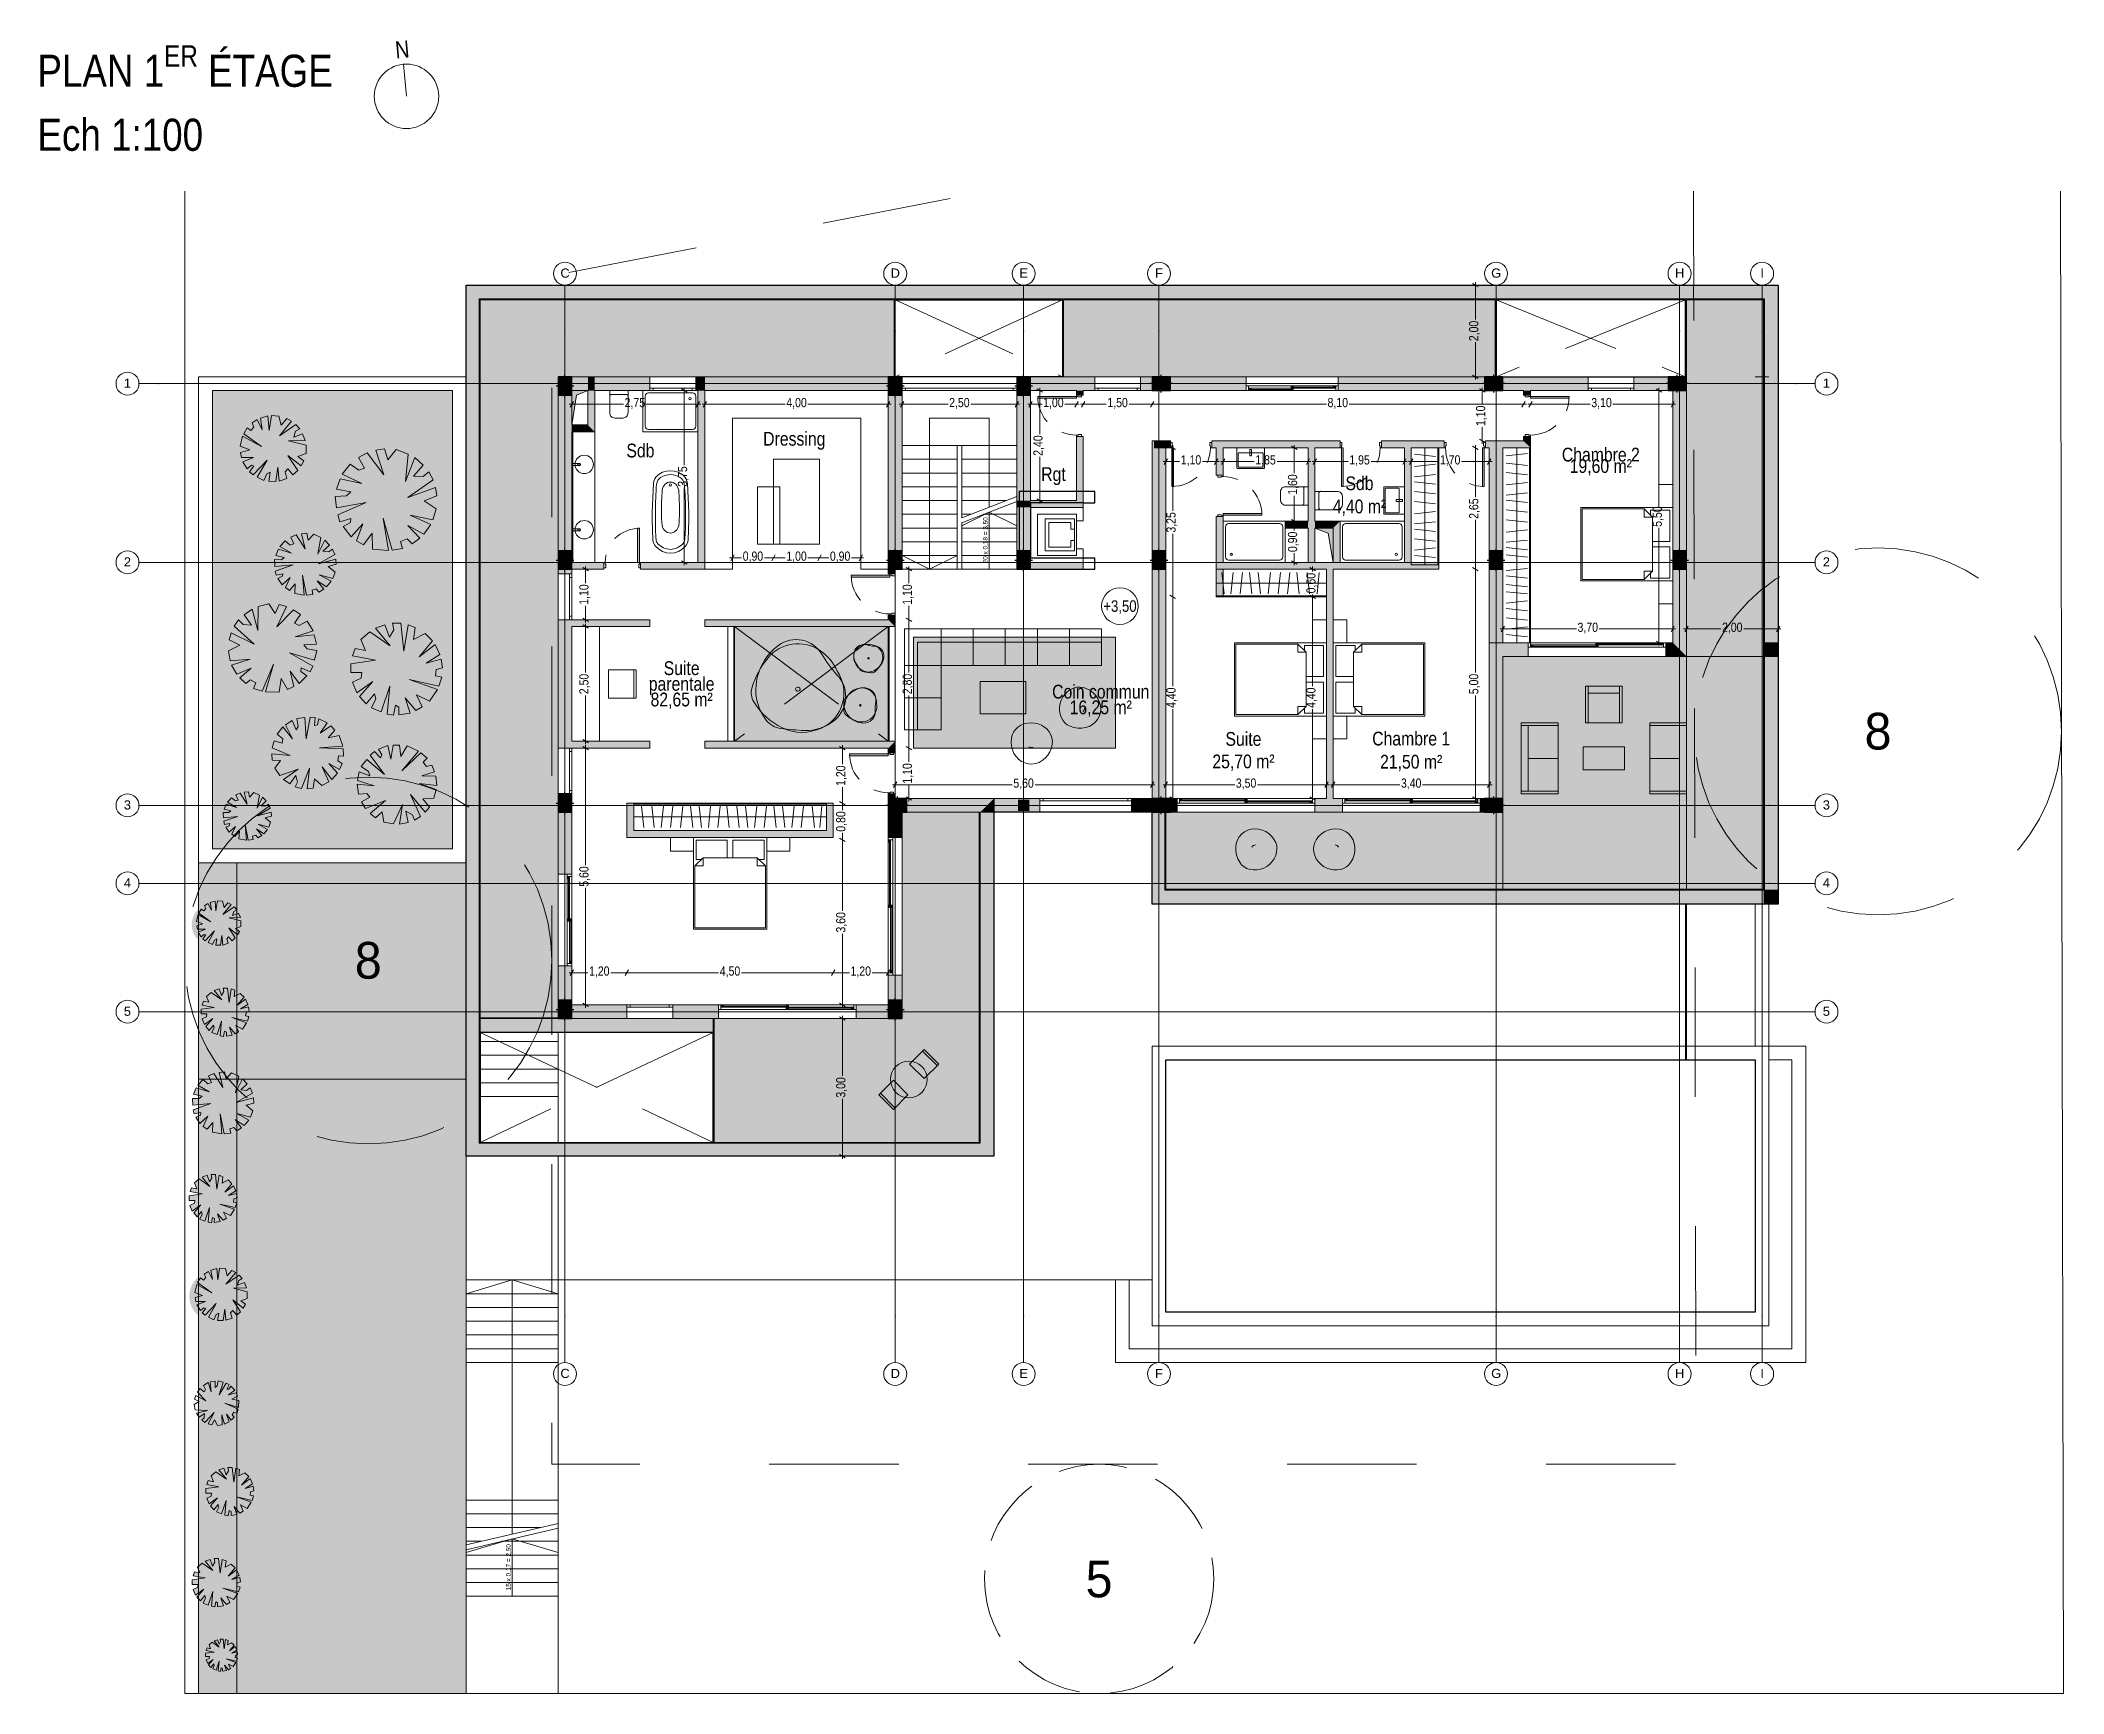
# Model space of a CAD drawing. Header units: centimetres. Extents: x -4381 to 5639, y -3920 to 4826.
# Drawn here: x 45.74 to 89.85, y 47.37 to 83.43 of the extents above; entities that cross this region are included whole.
import ezdxf

# ---------------------------------------------------------------- set-up
doc = ezdxf.new("R2010")
doc.units = ezdxf.units.CM
doc.header["$MEASUREMENT"] = 0
doc.set_wipeout_variables(frame=1)
for name, pattern in [('Dashed', [0.564444, 0.282222, -0.282222]), ('Hidden Line', [0.391222, 0.282222, -0.109]), ('POINTILLE', [0.1, 0.06, -0.04]), ('Tirets', [0.458611, 0.282222, -0.176389]), ('Traits', [0.217778, 0.15, -0.067778]), ('Wipeout_Contour', [100, 0, -100])]:
    doc.linetypes.add(name, pattern=pattern)
for name, color, linetype, lineweight in [('00- Texts and Fills_Pen_No__1', 7, 'Continuous', 5), ('00-TREES_Pen_No__1', 7, 'Continuous', 5), ('00-TREES_Pen_No__7', 7, 'Continuous', 5), ('01- MOBILIER_Pen_No__1', 7, 'Continuous', 5), ('01- MOBILIER_Pen_No__2', 8, 'Continuous', 5), ('01- MOBILIER_Pen_No__7', 7, 'Continuous', 5), ('0_Pen_No__1', 7, 'Continuous', 5), ('0_Pen_No__7', 7, 'Continuous', 5), ('Cotations_Pen_No__2', 8, 'Continuous', 5), ('Dalle Console ha', 84, 'Continuous', 30), ('Dalles_Pen_No__1', 7, 'Continuous', 5), ('Elevator_Pen_No__7', 7, 'Continuous', 5), ('FILES_Pen_No__2', 8, 'Continuous', 5), ('Interior - Furniture _Pen_No__147', 7, 'Continuous', 5), ('Poteaux Hafsa', 4, 'Continuous', 30), ('Structural - Bearing_Pen_No__1', 7, 'Continuous', 5), ('Structural - Bearing_Pen_No__7', 7, 'Continuous', 5), ('Structural - Combined_Pen_No__1', 7, 'Continuous', 5), ('Voile ha', 200, 'Continuous', 30)]:
    doc.layers.add(name, color=color, linetype=linetype, lineweight=lineweight)
for name, color, linetype, lineweight, true_color in [('00-TREES_Pen_No__169', 7, 'Continuous', 5, 0x68b353), ('00-TREES_Pen_No__183', 7, 'Continuous', 5, 0xcaedab), ('00-TREES_Pen_No__184', 7, 'Continuous', 5, 0xc5d295), ('00-TREES_Pen_No__185', 7, 'Continuous', 5, 0xbce39b), ('00-TREES_Pen_No__44', 7, 'Continuous', 5, 0x029e21), ('0_Pen_No__58', 7, 'Continuous', 5, 0xdf0000), ('Dalles_Pen_No__102', 7, 'Continuous', 5, 0xcccccc), ('Dalles_Pen_No__181', 7, 'Continuous', 5, 0xddeaa8), ('Dalles_Pen_No__185', 7, 'Continuous', 5, 0xbce39b), ('Elevator_Pen_No__161', 7, 'Continuous', 5, 0x6a6a6a), ('RECULS_Pen_No__58', 7, 'Continuous', 5, 0xdf0000), ('Structural - Bearing_Pen_No__103', 7, 'Continuous', 5, 0xffcc99), ('Structural - Combined_Pen_No__102', 7, 'Continuous', 5, 0xcccccc)]:
    doc.layers.add(name, color=color, linetype=linetype, lineweight=lineweight, true_color=true_color)
doc.layers.add('Structural - Bearing', color=7, linetype='Continuous')
doc.styles.add('GENERATED_STYLE_2', font='')
doc.styles.add('GENERATED_STYLE_3', font='arial.ttf')
doc.styles.get('GENERATED_STYLE_2').set_extended_font_data('Arial Narrow Occidental')

msp = doc.modelspace()

# ---------------------------------------------------------------- texts
at = {"layer": '00- Texts and Fills_Pen_No__1', "linetype": 'Continuous', "char_height": 0.3, "attachment_point": 5, "rotation": 0, "style": 'GENERATED_STYLE_2'}
for s, insert in [('\\A1;{\\fArial Narrow Occidental|b0|i0|c0|p34;Sdb}', (58.82439, 74.4794)), ('\\A1;{\\fArial Narrow Occidental|b0|i0|c0|p34;Dressing}', (62.17851, 74.69276)), ('\\A1;{\\fArial Narrow Occidental|b0|i0|c0|p34;Rgt}', (67.82844, 73.92209))]:
    msp.add_mtext(s, dxfattribs=dict(at, insert=insert))
for s, insert, width, line_spacing_factor in [('\\A1;{\\fArial Narrow Occidental|b0|i0|c0|p34;Chambre 2\\P\\fArial Narrow Occidental|b0|i0|c0|p34;19,60 m²}', (79.76207, 74.23939), 2.3704292, 0.499779), ('\\A1;{\\fArial Narrow Occidental|b0|i0|c0|p34;Sdb\\P\\fArial Narrow Occidental|b0|i0|c0|p34;4,40 m²}', (74.50079, 73.48646), 1.9451362, 1.011143), ('\\A1;{\\fArial Narrow Occidental|b0|i0|c0|p34;Suite parentale\\P\\fArial Narrow Occidental|b0|i0|c0|p34;82,65 m²}', (59.72256, 69.36493), 2.0117703, 0.683514), ('\\A1;{\\fArial Narrow Occidental|b0|i0|c0|p34;Coin commun\\P\\fArial Narrow Occidental|b0|i0|c0|p34;16,25 m²}', (68.85966, 69.02339), 2.0117703, 0.683514), ('\\A1;{\\fArial Narrow Occidental|b0|i0|c0|p34;Chambre 1\\P\\fArial Narrow Occidental|b0|i0|c0|p34;21,50 m²}', (75.62757, 67.91807), 2.3704292, 1.011143), ('\\A1;{\\fArial Narrow Occidental|b0|i0|c0|p34;Suite \\P\\fArial Narrow Occidental|b0|i0|c0|p34;25,70 m²}', (71.97084, 67.91807), 2.3704292, 0.982423)]:
    msp.add_mtext(s, dxfattribs=dict(at, insert=insert, width=width, line_spacing_factor=line_spacing_factor))
at = {"layer": '0_Pen_No__1', "linetype": 'Continuous', "insert": (69.27844, 71.06569), "char_height": 0.25, "attachment_point": 5, "rotation": 0, "style": 'GENERATED_STYLE_2'}
msp.add_mtext('\\A1;{\\fArial Narrow Occidental|b0|i0|c0|p34;+3,50}', dxfattribs=at)
at = {"layer": '0_Pen_No__7', "linetype": 'Continuous', "insert": (53.61472, 83.41511), "char_height": 0.3717596, "attachment_point": 2, "rotation": 5.155165, "style": 'GENERATED_STYLE_2'}
msp.add_mtext('\\A1;{\\fArial Narrow Occidental|b0|i0|c0|p34;N}', dxfattribs=at)
at = {"layer": '0_Pen_No__7', "linetype": 'Continuous', "insert": (45.67805, 81.00873), "char_height": 0.7, "width": 8.6216258, "attachment_point": 7, "line_spacing_factor": 1.196104, "style": 'GENERATED_STYLE_2'}
msp.add_mtext('\\A1;{\\fArial Narrow Occidental|b0|i0|c0|p34;PLAN 1\\fArial Narrow Occidental|b0|i0|c0|p34;\\A1{\\H.66x;\\SER^  ;}\\fArial Narrow Occidental|b0|i0|c0|p34; ÉTAGE\\P\\fArial Narrow Occidental|b0|i0|c0|p34;Ech 1:100}', dxfattribs=at)
at = {"layer": 'Cotations_Pen_No__2', "linetype": 'Continuous', "char_height": 0.2, "attachment_point": 7, "rotation": 90, "style": 'GENERATED_STYLE_2'}
for s, insert in [('\\A1;{\\fArial Narrow Occidental|b0|i0|c0|p34;2,00}', (77.12844, 76.86662)), ('\\A1;{\\fArial Narrow Occidental|b0|i0|c0|p34;1,10}', (77.27844, 75.01662)), ('\\A1;{\\fArial Narrow Occidental|b0|i0|c0|p34;2,40}', (67.62844, 74.36662)), ('\\A1;{\\fArial Narrow Occidental|b0|i0|c0|p34;3,75}', (59.87844, 73.69162)), ('\\A1;{\\fArial Narrow Occidental|b0|i0|c0|p34;1,60}', (73.17822, 73.51662)), ('\\A1;{\\fArial Narrow Occidental|b0|i0|c0|p34;2,65}', (77.12844, 72.99162)), ('\\A1;{\\fArial Narrow Occidental|b0|i0|c0|p34;5,50}', (81.12844, 72.81662)), ('\\A1;{\\fArial Narrow Occidental|b0|i0|c0|p34;3,25}', (70.52844, 72.69162)), ('\\A1;{\\fArial Narrow Occidental|b0|i0|c0|p34;0,90}', (73.17822, 72.26662)), ('\\A1;{\\fArial Narrow Occidental|b0|i0|c0|p34;1,10}', (57.72844, 71.11662)), ('\\A1;{\\fArial Narrow Occidental|b0|i0|c0|p34;1,10}', (64.77844, 71.11662)), ('\\A1;{\\fArial Narrow Occidental|b0|i0|c0|p34;0,60}', (73.57822, 71.36662)), ('\\A1;{\\fArial Narrow Occidental|b0|i0|c0|p34;2,50}', (57.72844, 69.16662)), ('\\A1;{\\fArial Narrow Occidental|b0|i0|c0|p34;2,80}', (64.77844, 69.16662)), ('\\A1;{\\fArial Narrow Occidental|b0|i0|c0|p34;4,40}', (70.52844, 68.86662)), ('\\A1;{\\fArial Narrow Occidental|b0|i0|c0|p34;4,40}', (73.57822, 68.86662)), ('\\A1;{\\fArial Narrow Occidental|b0|i0|c0|p34;5,00}', (77.12844, 69.16662)), ('\\A1;{\\fArial Narrow Occidental|b0|i0|c0|p34;1,20}', (63.32844, 67.16662)), ('\\A1;{\\fArial Narrow Occidental|b0|i0|c0|p34;1,10}', (64.77844, 67.21662)), ('\\A1;{\\fArial Narrow Occidental|b0|i0|c0|p34;0,80}', (63.32844, 66.1673)), ('\\A1;{\\fArial Narrow Occidental|b0|i0|c0|p34;5,60}', (57.72844, 64.96662)), ('\\A1;{\\fArial Narrow Occidental|b0|i0|c0|p34;3,60}', (63.32844, 63.9673)), ('\\A1;{\\fArial Narrow Occidental|b0|i0|c0|p34;3,00}', (63.32844, 60.36662))]:
    msp.add_mtext(s, dxfattribs=dict(at, insert=insert))
at = {"layer": 'Cotations_Pen_No__2', "linetype": 'Continuous', "char_height": 0.2, "attachment_point": 7, "style": 'GENERATED_STYLE_2'}
for s, insert in [('\\A1;{\\fArial Narrow Occidental|b0|i0|c0|p34;2,75}', (58.47944, 75.39063)), ('\\A1;{\\fArial Narrow Occidental|b0|i0|c0|p34;4,00}', (62.00444, 75.39063)), ('\\A1;{\\fArial Narrow Occidental|b0|i0|c0|p34;2,50}', (65.55444, 75.39063)), ('\\A1;{\\fArial Narrow Occidental|b0|i0|c0|p34;1,00}', (67.60444, 75.39063)), ('\\A1;{\\fArial Narrow Occidental|b0|i0|c0|p34;1,50}', (69.00444, 75.39063)), ('\\A1;{\\fArial Narrow Occidental|b0|i0|c0|p34;8,10}', (73.80444, 75.39063)), ('\\A1;{\\fArial Narrow Occidental|b0|i0|c0|p34;3,10}', (79.55444, 75.39063)), ('\\A1;{\\fArial Narrow Occidental|b0|i0|c0|p34;1,10}', (70.60444, 74.14063)), ('\\A1;{\\fArial Narrow Occidental|b0|i0|c0|p34;1,85}', (72.22933, 74.14063)), ('\\A1;{\\fArial Narrow Occidental|b0|i0|c0|p34;1,95}', (74.27933, 74.14063)), ('\\A1;{\\fArial Narrow Occidental|b0|i0|c0|p34;1,70}', (76.25444, 74.14063)), ('\\A1;{\\fArial Narrow Occidental|b0|i0|c0|p34;0,90}', (61.05444, 72.04063)), ('\\A1;{\\fArial Narrow Occidental|b0|i0|c0|p34;1,00}', (62.00444, 72.04063)), ('\\A1;{\\fArial Narrow Occidental|b0|i0|c0|p34;0,90}', (62.95444, 72.04063)), ('\\A1;{\\fArial Narrow Occidental|b0|i0|c0|p34;3,70}', (79.25444, 70.4898)), ('\\A1;{\\fArial Narrow Occidental|b0|i0|c0|p34;2,00}', (82.40444, 70.4898)), ('\\A1;{\\fArial Narrow Occidental|b0|i0|c0|p34;5,60}', (66.95444, 67.09063)), ('\\A1;{\\fArial Narrow Occidental|b0|i0|c0|p34;3,50}', (71.80433, 67.09063)), ('\\A1;{\\fArial Narrow Occidental|b0|i0|c0|p34;3,40}', (75.40433, 67.09063)), ('\\A1;{\\fArial Narrow Occidental|b0|i0|c0|p34;1,20}', (57.70444, 62.99063)), ('\\A1;{\\fArial Narrow Occidental|b0|i0|c0|p34;4,50}', (60.55444, 62.99063)), ('\\A1;{\\fArial Narrow Occidental|b0|i0|c0|p34;1,20}', (63.40444, 62.99063))]:
    msp.add_mtext(s, dxfattribs=dict(at, insert=insert))
at = {"layer": 'FILES_Pen_No__2', "linetype": 'Continuous', "char_height": 0.2, "style": 'GENERATED_STYLE_3'}
for s, insert, attachment_point in [('\\A1;{\\fArial|b0|i0|c0|p34;1}', (47.71734, 75.95205), 6), ('\\A1;{\\fArial|b0|i0|c0|p34;1}', (84.75734, 75.95205), 6), ('\\A1;{\\fArial|b0|i0|c0|p34;2}', (47.71734, 72.05205), 6), ('\\A1;{\\fArial|b0|i0|c0|p34;2}', (84.75734, 72.05205), 6), ('\\A1;{\\fArial|b0|i0|c0|p34;3}', (47.71734, 66.75034), 6), ('\\A1;{\\fArial|b0|i0|c0|p34;3}', (84.75734, 66.75034), 6), ('\\A1;{\\fArial|b0|i0|c0|p34;4}', (47.71734, 65.05205), 6), ('\\A1;{\\fArial|b0|i0|c0|p34;4}', (84.75734, 65.05205), 6), ('\\A1;{\\fArial|b0|i0|c0|p34;5}', (47.71734, 62.25041), 6), ('\\A1;{\\fArial|b0|i0|c0|p34;5}', (84.75734, 62.25041), 6), ('\\A1;{\\fArial|b0|i0|c0|p34;C}', (57.0797, 54.35041), 4), ('\\A1;{\\fArial|b0|i0|c0|p34;D}', (64.2797, 54.35205), 4), ('\\A1;{\\fArial|b0|i0|c0|p34;E}', (67.08702, 54.35205), 4), ('\\A1;{\\fArial|b0|i0|c0|p34;F}', (70.04433, 54.35205), 4), ('\\A1;{\\fArial|b0|i0|c0|p34;G}', (77.37147, 54.35041), 4), ('\\A1;{\\fArial|b0|i0|c0|p34;H}', (81.3797, 54.35205), 4), ('\\A1;{\\fArial|b0|i0|c0|p34;I}', (83.24004, 54.35205), 4)]:
    msp.add_mtext(s, dxfattribs=dict(at, insert=insert, attachment_point=attachment_point))
at = {"layer": 'RECULS_Pen_No__58', "linetype": 'Continuous', "char_height": 0.8, "attachment_point": 4, "style": 'GENERATED_STYLE_2'}
for s, insert, rotation in [('\\A1;{\\W1.150000x;\\fArial Narrow Occidental|b0|i0|c0|p34;8}', (85.51131, 68.35361), 0.242605), ('\\A1;{\\W1.150000x;\\fArial Narrow Occidental|b0|i0|c0|p34;8}', (52.5971, 63.35552), 0.242605), ('\\A1;{\\W1.150000x;\\fArial Narrow Occidental|b0|i0|c0|p34;5}', (68.53052, 49.86284), 0)]:
    msp.add_mtext(s, dxfattribs=dict(at, insert=insert, rotation=rotation))
at = {"layer": 'Structural - Combined_Pen_No__1', "linetype": 'Continuous', "char_height": 0.1, "attachment_point": 6, "rotation": 90, "style": 'GENERATED_STYLE_3'}
for s, insert in [('\\A1;{\\fArial|b0|i0|c0|p34; 20 x 0,18 = 3,50}', (66.35386, 73.02643)), ('\\A1;{\\fArial|b0|i0|c0|p34; 15 x 0,17 = 2,50}', (55.95386, 50.62876))]:
    msp.add_mtext(s, dxfattribs=dict(at, insert=insert))

# ---------------------------------------------------------------- blocks, each defined once
blk = doc.blocks.new('P1')
at = {"layer": 'Poteaux Hafsa', "lineweight": 30}
blk.add_hatch(color=256, dxfattribs=at).paths.add_polyline_path([(0, 0.3), (0, 0), (0.4, 0), (0.4, 0.3)])
at = {"layer": 'Poteaux Hafsa', "color": 144, "lineweight": 30}
for p, q in [((0.444, 0.15), (-0.044, 0.15)), ((0.2, -0.042), (0.2, 0.342))]:
    blk.add_line(p, q, dxfattribs=at)
blk.add_lwpolyline([(0, 0.3), (0, 0), (0.4, 0), (0.4, 0.3)], close=True, dxfattribs=at)

# ---------------------------------------------------------------- hatches: boundary and pattern name
at = {"layer": '00-TREES_Pen_No__169', "linetype": 'Continuous', "lineweight": 0, "ltscale": 10, "true_color": 0xd8ebd3}
for points in [[(51.16012, 67.51349, 1), (52.24088, 68.56106, 1)], [(49.92106, 52.30192), (49.82672, 52.30239), (49.84121, 52.22746), (49.79037, 52.1416), (49.7393, 52.28434), (49.63003, 52.24692), (49.79844, 52.04221), (49.56422, 52.20396), (49.46392, 52.11739), (49.51456, 51.99049), (49.39829, 52.01432), (49.36865, 51.92918), (49.63166, 51.88134), (49.34959, 51.83951), (49.349, 51.73717), (49.47346, 51.7379), (49.46498, 51.67484), (49.36751, 51.62813), (49.41859, 51.50541), (49.60129, 51.63698), (49.44892, 51.46448), (49.52483, 51.37934), (49.61949, 51.49557), (49.63423, 51.43803), (49.58401, 51.33139), (49.69443, 51.28754), (49.79566, 51.58218), (49.76501, 51.2624), (49.83746, 51.24835), (49.86113, 51.36222), (49.8985, 51.34009), (49.89802, 51.2524), (50.02844, 51.27374), (49.97025, 51.44665), (50.09344, 51.30347), (50.16623, 51.34648), (50.10172, 51.48275), (50.24774, 51.40783), (50.33989, 51.54318), (50.0184, 51.65708), (50.35585, 51.57988), (50.39157, 51.68325), (50.31854, 51.69956), (50.32664, 51.77169), (50.39717, 51.79339), (50.38333, 51.88986), (50.20979, 51.84539), (50.3691, 51.94492), (50.3148, 52.05783), (50.1295, 51.91831), (50.28339, 52.10124), (50.19845, 52.18384), (50.06603, 52.11512), (50.08616, 52.25435), (50.00357, 52.28537), (49.95629, 51.98337)]]:
    msp.add_hatch(color=254, dxfattribs=at).paths.add_polyline_path(points)
at = {"layer": '00-TREES_Pen_No__183', "linetype": 'Continuous', "lineweight": 0, "ltscale": 10, "true_color": 0xd8eaa8}
for points in [[(52.15977, 72.2173), (52.11072, 72.32782), (52.03075, 72.2715), (51.90365, 72.28578), (52.04366, 72.42052), (51.94247, 72.52859), (51.7917, 72.22409), (51.85765, 72.58294), (51.70371, 72.65467), (51.58199, 72.52877), (51.54873, 72.67722), (51.43361, 72.6671), (51.51597, 72.33448), (51.31876, 72.64224), (51.19881, 72.58912), (51.2651, 72.444), (51.18693, 72.42077), (51.08108, 72.51015), (50.96447, 72.38592), (51.21433, 72.24152), (50.93258, 72.32895), (50.87296, 72.19544), (51.05859, 72.1459), (50.99908, 72.09841), (50.84801, 72.10105), (50.85481, 71.94892), (51.25247, 71.98548), (50.86252, 71.8532), (50.88419, 71.76112), (51.02975, 71.79331), (51.02353, 71.73798), (50.92076, 71.69244), (51.01427, 71.5512), (51.18582, 71.71014), (51.0832, 71.49085), (51.17175, 71.42837), (51.29714, 71.57543), (51.28633, 71.36534), (51.49299, 71.32877), (51.45713, 71.76448), (51.54429, 71.3294), (51.68391, 71.34199), (51.66459, 71.43594), (51.75316, 71.46441), (51.81561, 71.39335), (51.9211, 71.46026), (51.77789, 71.63974), (51.97799, 71.50584), (52.08144, 71.62868), (51.82092, 71.77194), (52.11567, 71.68822), (52.16757, 71.83094), (52.01762, 71.94961), (52.19097, 71.99928), (52.18381, 72.11214), (51.80591, 72.00862)], [(49.5572, 58.6906), (49.46287, 58.69107), (49.47735, 58.61615), (49.42652, 58.53029), (49.37545, 58.67302), (49.26618, 58.6356), (49.43459, 58.43089), (49.20037, 58.59265), (49.10007, 58.50607), (49.1507, 58.37917), (49.03444, 58.40301), (49.0048, 58.31787), (49.26781, 58.27003), (48.98574, 58.22819), (48.98515, 58.12585), (49.10961, 58.12658), (49.10113, 58.06353), (49.00366, 58.01681), (49.05474, 57.89409), (49.23744, 58.02566), (49.08507, 57.85317), (49.16098, 57.76802), (49.25564, 57.88425), (49.27038, 57.82671), (49.22016, 57.72007), (49.33058, 57.67623), (49.43181, 57.97087), (49.40116, 57.65109), (49.47361, 57.63704), (49.49728, 57.75091), (49.53465, 57.72878), (49.53417, 57.64108), (49.66459, 57.66242), (49.6064, 57.83533), (49.72958, 57.69215), (49.80237, 57.73517), (49.73787, 57.87144), (49.88389, 57.79652), (49.97604, 57.93186), (49.65454, 58.04577), (49.992, 57.96856), (50.02772, 58.07193), (49.95469, 58.08825), (49.96278, 58.16038), (50.03332, 58.18208), (50.01948, 58.27854), (49.84594, 58.23408), (50.00525, 58.3336), (49.95095, 58.44651), (49.76565, 58.307), (49.91953, 58.48992), (49.83459, 58.57252), (49.70218, 58.5038), (49.72231, 58.64304), (49.63971, 58.67405), (49.59244, 58.37205)], [(49.6261, 50.3119), (49.53176, 50.31237), (49.54625, 50.23744), (49.49541, 50.15158), (49.44434, 50.29432), (49.33508, 50.2569), (49.50349, 50.05219), (49.26926, 50.21394), (49.16896, 50.12736), (49.2196, 50.00046), (49.10333, 50.0243), (49.07369, 49.93916), (49.3367, 49.89132), (49.05463, 49.84949), (49.05404, 49.74715), (49.17851, 49.74787), (49.17002, 49.68482), (49.07256, 49.63811), (49.12364, 49.51539), (49.30633, 49.64696), (49.15396, 49.47446), (49.22988, 49.38932), (49.32453, 49.50555), (49.33927, 49.44801), (49.28905, 49.34136), (49.39947, 49.29752), (49.50071, 49.59216), (49.47005, 49.27238), (49.5425, 49.25833), (49.56617, 49.3722), (49.60355, 49.35007), (49.60307, 49.26238), (49.73349, 49.28371), (49.67529, 49.45663), (49.79848, 49.31345), (49.87127, 49.35646), (49.80676, 49.49273), (49.95278, 49.41781), (50.04493, 49.55316), (49.72344, 49.66706), (50.0609, 49.58986), (50.09662, 49.69323), (50.02359, 49.70954), (50.03168, 49.78167), (50.10221, 49.80337), (50.08837, 49.89984), (49.91483, 49.85537), (50.07414, 49.95489), (50.01984, 50.06781), (49.83455, 49.92829), (49.98843, 50.11122), (49.90349, 50.19382), (49.77107, 50.1251), (49.7912, 50.26433), (49.70861, 50.29535), (49.66134, 49.99334)]]:
    msp.add_hatch(color=61, dxfattribs=at).paths.add_polyline_path(points)
at = {"layer": '00-TREES_Pen_No__183', "linetype": 'Continuous', "ltscale": 10}
for points in [[(50.5462, 70.79697, 1), (51.2983, 69.10453, 1)], [(53.49771, 66.58808, 1), (53.49429, 68.25488, 1)]]:
    msp.add_hatch(color=256, dxfattribs=at).paths.add_polyline_path(points)
at = {"layer": '00-TREES_Pen_No__183', "linetype": 'Continuous', "lineweight": 0, "ltscale": 10, "true_color": 0xceecaa}
msp.add_hatch(color=71, dxfattribs=at).paths.add_polyline_path([(49.2624, 53.57988, 1), (50.12828, 53.93682, 1)])
at = {"layer": '00-TREES_Pen_No__184', "linetype": 'Continuous', "lineweight": 0, "ltscale": 10, "true_color": 0xbede99}
for points in [[(50.36729, 60.4678), (50.31824, 60.57832), (50.23827, 60.522), (50.11117, 60.53628), (50.25118, 60.67102), (50.14999, 60.77909), (49.99923, 60.47459), (50.06518, 60.83344), (49.91124, 60.90517), (49.78951, 60.77927), (49.75625, 60.92772), (49.64114, 60.9176), (49.72349, 60.58498), (49.52628, 60.89274), (49.40634, 60.83962), (49.47263, 60.6945), (49.39446, 60.67127), (49.2886, 60.76065), (49.172, 60.63642), (49.42185, 60.49202), (49.1401, 60.57945), (49.08048, 60.44594), (49.26611, 60.3964), (49.2066, 60.34891), (49.05553, 60.35155), (49.06233, 60.19942), (49.45999, 60.23598), (49.07005, 60.1037), (49.09171, 60.01162), (49.23727, 60.04381), (49.23105, 59.98848), (49.12828, 59.94294), (49.2218, 59.8017), (49.39334, 59.96064), (49.29072, 59.74135), (49.37928, 59.67887), (49.50466, 59.82593), (49.49385, 59.61584), (49.70052, 59.57927), (49.66465, 60.01498), (49.75181, 59.5799), (49.89143, 59.59249), (49.87211, 59.68644), (49.96069, 59.71491), (50.02314, 59.64385), (50.12863, 59.71076), (49.98541, 59.89024), (50.18551, 59.75634), (50.28896, 59.87918), (50.02844, 60.02244), (50.32319, 59.93872), (50.37509, 60.08144), (50.22515, 60.20011), (50.39849, 60.24978), (50.39133, 60.36264), (50.01343, 60.25912)], [(49.7249, 48.5561), (49.66196, 48.55641), (49.67162, 48.50642), (49.63771, 48.44914), (49.60363, 48.54437), (49.53073, 48.5194), (49.64309, 48.38282), (49.48681, 48.49074), (49.41989, 48.43298), (49.45368, 48.34831), (49.3761, 48.36421), (49.35633, 48.30741), (49.53181, 48.27549), (49.34361, 48.24757), (49.34322, 48.17929), (49.42626, 48.17978), (49.4206, 48.13771), (49.35557, 48.10654), (49.38965, 48.02466), (49.51155, 48.11244), (49.40988, 47.99735), (49.46054, 47.94055), (49.52369, 48.01809), (49.53353, 47.9797), (49.50002, 47.90855), (49.57369, 47.8793), (49.64124, 48.07589), (49.62078, 47.86252), (49.66912, 47.85315), (49.68492, 47.92912), (49.70985, 47.91436), (49.70953, 47.85585), (49.79655, 47.87008), (49.75772, 47.98546), (49.83991, 47.88992), (49.88848, 47.91862), (49.84544, 48.00954), (49.94287, 47.95956), (50.00435, 48.04986), (49.78985, 48.12586), (50.015, 48.07435), (50.03884, 48.14332), (49.99011, 48.1542), (49.99551, 48.20233), (50.04257, 48.21681), (50.03333, 48.28117), (49.91755, 48.2515), (50.02384, 48.3179), (49.98761, 48.39324), (49.86398, 48.30015), (49.96665, 48.4222), (49.90998, 48.47731), (49.82163, 48.43147), (49.83506, 48.52437), (49.77995, 48.54506), (49.74841, 48.34356)]]:
    msp.add_hatch(color=71, dxfattribs=at).paths.add_polyline_path(points)
at = {"layer": '00-TREES_Pen_No__185', "linetype": 'Continuous', "lineweight": 0, "ltscale": 10, "true_color": 0xcce9b3}
for points in [[(51.31984, 74.6029, 1), (49.95735, 74.34574, 1)], [(63.53758, 69.77797, 0.01739462), (63.62545, 69.63809, 0.20068984), (63.72585, 69.57245, 0.1916151), (63.9792, 69.62269, 0.21254987), (64.15402, 69.89096, 0.44418572), (63.95961, 70.13269, -0.05230092), (63.78199, 70.16171, 0.43585853), (63.50533, 70.0017, 0.18587836)], [(50.75428, 66.67874), (50.71598, 66.76506), (50.65352, 66.72108), (50.55426, 66.73223), (50.6636, 66.83746), (50.58457, 66.92186), (50.46683, 66.68405), (50.51833, 66.96431), (50.39811, 67.02033), (50.30304, 66.922), (50.27706, 67.03794), (50.18716, 67.03004), (50.25148, 66.77027), (50.09746, 67.01062), (50.00378, 66.96914), (50.05555, 66.8558), (49.9945, 66.83766), (49.91183, 66.90746), (49.82076, 66.81044), (50.0159, 66.69766), (49.79585, 66.76595), (49.74929, 66.66168), (49.89427, 66.62298), (49.84779, 66.5859), (49.7298, 66.58796), (49.73511, 66.46915), (50.04569, 66.4977), (49.74114, 66.39438), (49.75806, 66.32247), (49.87174, 66.34761), (49.86688, 66.3044), (49.78662, 66.26883), (49.85966, 66.15852), (49.99363, 66.28265), (49.91349, 66.11139), (49.98265, 66.0626), (50.08057, 66.17745), (50.07213, 66.01337), (50.23354, 65.98481), (50.20552, 66.3251), (50.2736, 65.9853), (50.38264, 65.99513), (50.36755, 66.06851), (50.43673, 66.09074), (50.4855, 66.03525), (50.56789, 66.0875), (50.45604, 66.22768), (50.61231, 66.1231), (50.69311, 66.21903), (50.48965, 66.33092), (50.71984, 66.26554), (50.76037, 66.377), (50.64327, 66.46968), (50.77865, 66.50847), (50.77306, 66.59662), (50.47792, 66.51577)], [(49.97041, 64.22743, 1), (49.05009, 64.05373, 1)], [(50.08153, 56.13882, 1), (48.99749, 55.93421, 1)]]:
    msp.add_hatch(color=254, dxfattribs=at).paths.add_polyline_path(points)
at = {"layer": '00-TREES_Pen_No__185', "linetype": 'Continuous', "lineweight": 0, "ltscale": 10, "true_color": 0xbae3ab}
for points in [[(54.30425, 73.84436), (54.20929, 74.01908), (54.08562, 73.91622), (53.8754, 73.92289), (54.08715, 74.1622), (53.90704, 74.32601), (53.70002, 73.80701), (53.76085, 74.40394), (53.49906, 74.50124), (53.31611, 74.27881), (53.24203, 74.51777), (53.05466, 74.48603), (53.23348, 73.95164), (52.86967, 74.43013), (52.68005, 74.32727), (52.80783, 74.09812), (52.68275, 74.04974), (52.49746, 74.18231), (52.32268, 73.9633), (52.75128, 73.75951), (52.2779, 73.86572), (52.19776, 73.63901), (52.50858, 73.58225), (52.41728, 73.49657), (52.1693, 73.481), (52.20049, 73.23252), (52.84753, 73.34484), (52.22575, 73.07662), (52.2734, 72.92853), (52.50776, 73.00049), (52.50485, 72.90897), (52.34239, 72.82077), (52.51429, 72.60156), (52.77454, 72.8847), (52.63523, 72.51173), (52.78861, 72.42098), (52.97477, 72.67855), (52.98474, 72.33274), (53.32832, 72.30002), (53.21212, 73.00954), (53.41232, 72.30783), (53.63953, 72.34685), (53.59548, 72.49832), (53.73693, 72.55664), (53.84866, 72.4484), (54.01276, 72.57197), (53.75436, 72.84732), (54.1, 72.65418), (54.2534, 72.86917), (53.80748, 73.06968), (54.30166, 72.97128), (54.36794, 73.21207), (54.10651, 73.38684), (54.38412, 73.4911), (54.35751, 73.67516), (53.75168, 73.45569)], [(63.38558, 69.2012, 0.01739462), (63.23393, 69.08113, 0.20068984), (63.1703, 68.95593, 0.1916151), (63.26099, 68.66742, 0.21254987), (63.59549, 68.49804, 0.44418572), (63.85214, 68.75508, -0.05230092), (63.86332, 68.96551, 0.43585853), (63.64189, 69.2672, 0.18587836)]]:
    msp.add_hatch(color=9, dxfattribs=at).paths.add_polyline_path(points)
at = {"layer": '00-TREES_Pen_No__185', "linetype": 'Continuous', "lineweight": 0, "ltscale": 10, "true_color": 0x8daa74}
for points in [[(53.60039, 70.71241), (53.4209, 70.7133), (53.44847, 70.57075), (53.35174, 70.40738), (53.25458, 70.67896), (53.04667, 70.60776), (53.3671, 70.21827), (52.92145, 70.52603), (52.73062, 70.36131), (52.82696, 70.11986), (52.60573, 70.16521), (52.54934, 70.00322), (53.04977, 69.91219), (52.51308, 69.83259), (52.51195, 69.63787), (52.74877, 69.63926), (52.73263, 69.51929), (52.54718, 69.43041), (52.64437, 69.19691), (52.99198, 69.44724), (52.70207, 69.11905), (52.84651, 68.95705), (53.02661, 69.17818), (53.05466, 69.06871), (52.9591, 68.8658), (53.1692, 68.78238), (53.36181, 69.34299), (53.30349, 68.73455), (53.44134, 68.70782), (53.48637, 68.92447), (53.55749, 68.88237), (53.55657, 68.71551), (53.80472, 68.75611), (53.69399, 69.08511), (53.92838, 68.81269), (54.06688, 68.89453), (53.94414, 69.1538), (54.22197, 69.01126), (54.39731, 69.26877), (53.7856, 69.4855), (54.42768, 69.3386), (54.49564, 69.53528), (54.35669, 69.56633), (54.37208, 69.70357), (54.50629, 69.74485), (54.47995, 69.92839), (54.14977, 69.84379), (54.45288, 70.03315), (54.34956, 70.24799), (53.99701, 69.98253), (54.28979, 70.33058), (54.12818, 70.48774), (53.87624, 70.357), (53.91454, 70.62191), (53.75738, 70.68093), (53.66744, 70.10631)], [(49.81958, 62.75741), (49.72524, 62.75788), (49.73973, 62.68295), (49.68889, 62.59709), (49.63783, 62.73983), (49.52856, 62.70241), (49.69697, 62.4977), (49.46274, 62.65945), (49.36244, 62.57288), (49.41308, 62.44598), (49.29681, 62.46981), (49.26717, 62.38467), (49.53019, 62.33683), (49.24811, 62.295), (49.24752, 62.19266), (49.37199, 62.19339), (49.3635, 62.13033), (49.26604, 62.08362), (49.31712, 61.9609), (49.49981, 62.09247), (49.34744, 61.91997), (49.42336, 61.83483), (49.51801, 61.95106), (49.53275, 61.89352), (49.48253, 61.78688), (49.59295, 61.74303), (49.69419, 62.03767), (49.66353, 61.71789), (49.73598, 61.70384), (49.75965, 61.81771), (49.79703, 61.79558), (49.79655, 61.70789), (49.92697, 61.72923), (49.86877, 61.90214), (49.99196, 61.75896), (50.06475, 61.80197), (50.00024, 61.93824), (50.14626, 61.86332), (50.23842, 61.99867), (49.91692, 62.11257), (50.25438, 62.03537), (50.2901, 62.13874), (50.21707, 62.15505), (50.22516, 62.22718), (50.2957, 62.24888), (50.28185, 62.34535), (50.10831, 62.30088), (50.26762, 62.40041), (50.21332, 62.51332), (50.02803, 62.3738), (50.18191, 62.55673), (50.09697, 62.63933), (49.96455, 62.57061), (49.98468, 62.70984), (49.90209, 62.74086), (49.85482, 62.43885)]]:
    msp.add_hatch(color=73, dxfattribs=at).paths.add_polyline_path(points)
at = {"layer": '00-TREES_Pen_No__44', "linetype": 'Continuous', "lineweight": 0, "ltscale": 10, "true_color": 0xbfe6c6}
msp.add_hatch(color=254, dxfattribs=at).paths.add_polyline_path([(62.14524, 68.32814, 0.18587836), (62.80683, 68.55617, 0.43585853), (62.85555, 69.54441, -0.05230092), (62.52414, 69.99229, 0.44418572), (61.58336, 70.1852, 0.21254987), (61.09238, 69.32401, 0.1916151), (61.31285, 68.55541, 0.20068984), (61.63571, 68.37196, 0.01739462)])
at = {"layer": '01- MOBILIER_Pen_No__1', "linetype": 'Continuous', "lineweight": 0, "ltscale": 10, "true_color": 0xffffff}
for points in [[(57.32844, 75.04063), (57.43195, 75.68712), (57.67844, 75.79063), (57.32844, 75.79063)], [(73.92844, 72.04063), (73.92844, 72.79063), (73.52822, 72.79063), (73.81776, 72.67994)]]:
    msp.add_hatch(color=7, dxfattribs=at).paths.add_polyline_path(points)
at = {"layer": '01- MOBILIER_Pen_No__2', "linetype": 'Continuous', "lineweight": 0, "ltscale": 10, "true_color": 0x3f3f3f}
msp.add_hatch(color=250, dxfattribs=at).paths.add_polyline_path([(69.17844, 67.99063), (69.17844, 70.409), (64.77844, 70.409), (64.77844, 67.99063)])
at = {"layer": 'Dalles_Pen_No__102', "linetype": 'Continuous', "ltscale": 10}
h = msp.add_hatch(color=256, dxfattribs=at)
h.paths.add_polyline_path([(55.02844, 59.09063), (66.52844, 59.09063), (66.52844, 66.59063), (64.52844, 66.59063), (64.52844, 62.09063), (57.02844, 62.09063), (57.02844, 76.09063), (64.37844, 76.09063), (64.37844, 77.77063), (68.02844, 77.77063), (68.02844, 76.09063), (77.47844, 76.09063), (77.47844, 77.77063), (81.60844, 77.77063), (81.60844, 76.09063), (81.62844, 76.09063), (81.62844, 69.99063), (81.62844, 64.91063), (70.27844, 64.91063), (70.27844, 66.59063), (69.97844, 66.59063), (69.97844, 64.59063), (83.62844, 64.59063), (83.62844, 64.99063), (83.62844, 78.09063), (55.02844, 78.09063)])
h.paths.add_polyline_path([(60.40844, 59.39063), (55.32844, 59.39063), (55.32844, 61.79063), (60.40844, 61.79063)], flags=0)
msp.add_hatch(color=256, dxfattribs=at).paths.add_polyline_path([(70.27844, 64.91063), (77.62844, 64.91063), (81.62844, 64.91063), (81.62844, 64.99063), (81.62844, 69.99063), (77.62844, 69.99063), (77.62844, 66.59063), (70.27844, 66.59063)])
at = {"layer": 'Dalles_Pen_No__181', "linetype": 'Continuous', "lineweight": 0, "ltscale": 10, "true_color": 0x6e7554}
for points in [[(49.49132, 65.79063), (54.72844, 65.79062), (54.72844, 75.79062), (49.49132, 75.79062)], [(50.02844, 65.49063), (49.18844, 65.49063), (49.18844, 47.36962), (50.02844, 47.36962)]]:
    msp.add_hatch(color=67, dxfattribs=at).paths.add_polyline_path(points)
at = {"layer": 'Dalles_Pen_No__185', "linetype": 'Continuous', "lineweight": 0, "ltscale": 10, "true_color": 0x5e714d}
msp.add_hatch(color=77, dxfattribs=at).paths.add_polyline_path([(60.87844, 70.64063), (60.87844, 68.14063), (64.22844, 68.14063), (64.22844, 70.64063)])
at = {"layer": 'Elevator_Pen_No__161', "linetype": 'Continuous', "ltscale": 10}
for points in [[(57.05344, 76.06563), (57.30344, 75.81563), (57.30344, 76.06563)], [(57.05344, 76.06563), (57.05344, 75.81563), (57.30344, 75.81563)], [(67.05344, 75.81563), (67.30344, 75.81563), (67.30344, 76.06563), (67.05344, 76.06563)], [(70.00344, 75.81563), (70.25344, 75.81563), (70.25344, 76.06563), (70.00344, 76.06563)], [(57.05344, 71.91563), (57.30344, 71.91563), (57.30344, 72.16563), (57.05344, 72.16563)], [(64.25344, 71.91563), (64.50344, 71.91563), (64.50344, 72.16563), (64.25344, 72.16563)], [(67.05344, 72.16563), (67.05344, 71.91563), (67.07844, 71.91563), (67.30344, 72.02813), (67.30344, 72.16563)], [(67.07844, 71.91563), (67.30344, 71.91563), (67.30344, 72.02813)], [(70.00344, 71.91563), (70.25344, 71.91563), (70.25344, 72.16563), (70.00344, 72.16563)], [(77.35344, 71.91563), (77.60344, 71.91563), (77.60344, 72.16563), (77.35344, 72.16563)], [(81.35344, 71.91563), (81.60344, 71.91563), (81.60344, 72.16563), (81.35344, 72.16563)], [(57.05344, 66.61563), (57.30344, 66.61563), (57.30344, 66.86563), (57.05344, 66.86563)], [(64.25344, 66.61563), (64.50344, 66.61563), (64.50344, 66.86563), (64.25344, 66.86563)], [(67.05344, 66.61563), (67.30344, 66.61563), (67.30344, 66.86563), (67.05344, 66.86563)], [(77.35344, 66.61563), (77.60344, 66.61563), (77.60344, 66.86563), (77.35344, 66.86563)], [(64.25344, 62.36563), (64.25344, 62.11563), (64.50344, 62.11563)], [(64.25344, 62.36563), (64.50344, 62.11563), (64.50344, 62.36563)]]:
    msp.add_hatch(color=256, dxfattribs=at).paths.add_polyline_path(points)
at = {"layer": 'Structural - Bearing', "linetype": 'Continuous', "lineweight": 0, "ltscale": 10, "true_color": 0x000000}
h = msp.add_hatch(color=18, dxfattribs=at)
h.paths.add_polyline_path([(57.02844, 76.09063), (57.02844, 71.79063), (57.27844, 71.79063), (57.32844, 71.79063), (57.32844, 75.79063), (57.30344, 75.81563), (57.05344, 75.81563), (57.05344, 76.06563)])
h.paths.add_polyline_path([(57.30344, 71.91563), (57.05344, 71.91563), (57.05344, 72.16563), (57.30344, 72.16563)], flags=0)
for points in [[(57.02844, 76.09063), (57.05344, 76.06563), (57.30344, 76.06563), (57.30344, 75.81563), (57.32844, 75.79063), (57.67844, 75.79063), (57.67844, 76.09063)], [(57.67844, 75.79063), (57.82844, 75.79063), (57.82844, 76.09063), (57.67844, 76.09063)], [(57.82844, 75.79063), (59.02844, 75.79063), (59.02844, 75.84063), (59.02844, 76.09063), (57.82844, 76.09063)], [(60.02844, 75.79063), (60.07844, 75.79063), (60.07844, 76.09063), (60.02844, 76.09063), (60.02844, 75.84063)], [(60.07844, 75.79063), (60.22844, 75.79063), (60.22844, 76.09063), (60.07844, 76.09063)], [(60.22844, 76.09063), (60.22844, 75.79063), (64.22844, 75.79063), (64.25344, 75.81563), (64.25344, 76.06563), (64.50344, 76.06563), (64.52844, 76.09063)], [(57.67844, 75.79063), (57.67844, 75.04063), (57.82844, 74.89063), (57.82844, 75.79063)], [(60.22844, 71.89063), (60.22844, 75.79063), (60.07844, 75.79063), (60.07844, 72.04063)], [(67.32844, 73.39063), (67.32844, 75.79063), (67.02844, 75.79063), (67.02844, 73.39063)], [(68.32844, 75.69063), (68.44344, 75.69063), (68.47844, 75.69063), (68.47844, 75.79063), (68.32844, 75.79063)], [(78.07844, 75.69063), (78.11344, 75.69063), (78.22844, 75.69063), (78.22844, 75.79063), (78.07844, 75.79063)], [(57.32844, 74.89063), (57.82844, 74.89063), (57.67844, 75.04063), (57.32844, 75.04063)], [(68.32844, 73.39063), (68.47844, 73.24063), (68.47844, 74.79063), (68.44344, 74.79063), (68.32844, 74.79063)], [(70.02822, 74.54063), (70.37822, 74.54063), (70.37822, 74.65563), (70.37822, 74.69063), (70.02822, 74.69063)], [(71.27822, 74.65563), (71.27822, 74.54063), (74.07844, 74.54063), (74.07844, 74.65563), (74.07844, 74.69063), (71.27822, 74.69063)], [(71.37844, 74.54063), (71.37844, 73.94063), (71.41344, 73.94063), (71.52844, 73.94063), (71.52844, 74.54063)], [(73.37822, 74.54063), (73.37822, 72.04063), (73.52822, 72.04063), (73.52822, 74.54063)], [(74.97844, 74.65563), (74.97844, 74.54063), (76.34716, 74.54063), (76.34716, 74.65563), (76.34716, 74.69063), (74.97844, 74.69063)], [(75.47844, 74.54063), (75.47844, 72.04063), (75.62844, 72.04063), (75.62844, 74.54063)], [(77.24716, 74.54063), (78.22844, 74.54063), (78.07844, 74.69063), (77.24716, 74.69063), (77.24716, 74.65563)], [(78.07844, 74.79063), (78.07844, 74.69063), (78.22844, 74.54063), (78.22844, 74.79063), (78.11344, 74.79063)], [(67.32844, 73.24063), (67.32844, 73.39063), (67.02844, 73.39063), (67.02844, 73.24063)], [(67.02844, 71.89063), (67.07844, 71.91563), (67.05344, 71.91563), (67.05344, 72.16563), (67.30344, 72.16563), (67.30344, 72.02813), (67.32844, 72.04063), (67.32844, 73.24063), (67.02844, 73.24063)], [(67.32844, 73.24063), (68.47844, 73.24063), (68.32844, 73.39063), (67.32844, 73.39063)], [(71.37844, 73.04063), (71.37844, 71.29063), (71.52844, 71.29063), (71.52844, 73.04063), (71.41344, 73.04063)], [(72.87844, 72.94063), (72.87844, 72.79063), (73.37822, 72.79063), (73.37822, 72.94063)], [(73.52822, 72.94063), (73.52822, 72.79063), (73.92844, 72.79063), (74.07844, 72.94063)], [(73.92844, 72.79063), (73.92844, 72.04063), (74.07844, 72.04063), (74.07844, 72.94063)], [(57.32844, 71.89063), (58.02844, 71.89063), (58.02844, 71.92563), (58.02844, 72.04063), (57.32844, 72.04063)], [(58.82844, 71.89063), (60.22844, 71.89063), (60.07844, 72.04063), (58.82844, 72.04063), (58.82844, 71.92563)], [(67.07844, 71.91563), (67.02844, 71.89063), (68.47844, 71.89063), (68.47844, 72.04063), (67.32844, 72.04063), (67.30344, 72.02813), (67.30344, 71.91563)], [(71.52844, 72.04063), (71.52844, 71.89063), (73.77822, 71.89063), (73.77822, 72.04063)], [(73.77822, 72.04063), (73.77822, 66.89063), (73.92822, 66.89063), (73.92822, 72.04063)], [(73.92822, 72.04063), (73.92822, 71.89063), (76.22844, 71.89063), (76.22844, 72.04063)], [(64.22844, 71.79063), (64.26344, 71.79063), (64.37844, 71.79063), (64.37844, 71.89063), (64.22844, 71.89063)], [(57.02844, 70.79063), (57.02844, 67.99063), (57.27844, 67.99063), (57.32844, 67.99063), (57.32844, 70.79063), (57.27844, 70.79063)], [(57.32844, 70.79063), (57.32844, 70.64063), (59.02844, 70.64063), (59.02844, 70.79063)], [(60.22844, 70.79063), (60.22844, 70.64063), (64.37844, 70.64063), (64.22844, 70.79063)], [(64.22844, 70.79063), (64.37844, 70.79063), (64.37844, 70.89063), (64.26344, 70.89063), (64.22844, 70.89063)], [(64.22844, 70.79063), (64.37844, 70.64063), (64.37844, 70.79063)], [(77.32844, 70.29063), (77.62844, 69.99063), (78.17844, 69.99063), (78.17844, 70.19063), (78.17844, 70.29063)], [(77.62844, 66.89063), (77.62844, 69.99063), (77.32844, 70.29063), (77.32844, 66.89063)], [(81.17844, 69.99063), (81.62844, 69.99063), (81.32844, 70.29063), (81.17844, 70.29063), (81.17844, 70.19063)], [(57.32844, 68.14063), (57.32844, 67.99063), (59.02844, 67.99063), (59.02844, 68.14063)], [(60.22844, 68.14063), (60.22844, 67.99063), (64.22844, 67.99063), (64.37844, 68.14063)], [(64.22844, 67.99063), (64.22844, 67.89063), (64.34344, 67.89063), (64.37844, 67.89063), (64.37844, 68.14063)], [(58.67844, 66.19063), (58.67844, 66.79063), (58.52844, 66.79063), (58.52844, 66.04063)], [(63.02844, 66.04063), (63.02844, 66.79063), (62.87844, 66.79063), (62.87844, 66.19063)], [(64.22844, 66.99063), (64.22844, 66.89063), (64.37844, 66.89063), (64.37844, 66.99063), (64.34344, 66.99063)], [(69.97844, 66.59063), (70.27844, 66.59063), (70.25344, 66.61563), (70.00344, 66.61563), (70.00344, 66.86563), (69.97844, 66.89063)], [(73.52844, 66.79063), (73.52844, 66.59063), (74.12844, 66.59063), (74.12844, 66.79063), (74.12844, 66.89063), (73.52844, 66.89063)], [(77.12844, 66.59063), (77.32844, 66.59063), (77.32844, 66.89063), (77.12844, 66.89063), (77.12844, 66.79063)], [(62.87844, 66.19063), (58.67844, 66.19063), (58.52844, 66.04063), (63.02844, 66.04063)], [(64.22844, 66.59063), (64.22844, 66.04063), (64.32844, 66.04063), (64.52844, 66.04063), (64.52844, 66.59063)], [(57.02844, 63.24063), (57.02844, 62.09063), (57.05344, 62.11563), (57.05344, 62.36563), (57.30344, 62.36563), (57.32844, 62.39063), (57.32844, 63.24063), (57.22844, 63.24063)], [(64.22844, 63.04063), (64.22844, 62.39063), (64.25344, 62.36563), (64.50344, 62.36563), (64.50344, 62.11563), (64.52844, 62.09063), (64.52844, 63.04063), (64.32844, 63.04063)], [(57.02844, 62.09063), (58.52844, 62.09063), (58.52844, 62.34063), (58.52844, 62.39063), (57.32844, 62.39063), (57.30344, 62.36563), (57.30344, 62.11563), (57.05344, 62.11563)], [(59.52844, 62.34063), (59.52844, 62.09063), (60.52844, 62.09063), (60.52844, 62.29063), (60.52844, 62.39063), (59.52844, 62.39063)], [(63.52844, 62.29063), (63.52844, 62.09063), (64.52844, 62.09063), (64.50344, 62.11563), (64.25344, 62.11563), (64.25344, 62.36563), (64.22844, 62.39063), (63.52844, 62.39063)]]:
    msp.add_hatch(color=18, dxfattribs=at).paths.add_polyline_path(points)
h = msp.add_hatch(color=18, dxfattribs=at)
h.paths.add_polyline_path([(69.72844, 75.84063), (69.72844, 75.79063), (72.0325, 75.79063), (72.0325, 75.89063), (72.0325, 76.09063), (69.72844, 76.09063)])
h.paths.add_polyline_path([(70.00344, 75.81563), (70.00344, 76.06563), (70.25344, 76.06563), (70.25344, 75.81563)], flags=0)
h = msp.add_hatch(color=18, dxfattribs=at)
h.paths.add_polyline_path([(81.32844, 75.79063), (81.32844, 70.29063), (81.62844, 69.99063), (81.62844, 76.09063), (81.60344, 76.06563), (81.60344, 75.81563), (81.35344, 75.81563)])
h.paths.add_polyline_path([(81.60344, 71.91563), (81.35344, 71.91563), (81.35344, 72.16563), (81.60344, 72.16563)], flags=0)
at = {"layer": 'Structural - Bearing', "linetype": 'Continuous', "lineweight": 0, "ltscale": 10, "true_color": 0xffffff}
for points in [[(67.48444, 75.66263), (67.48444, 75.62263), (68.32844, 75.62263), (68.32844, 75.66263)], [(79.07244, 75.66263), (78.22844, 75.66263), (78.22844, 75.62263), (79.07244, 75.62263)], [(70.40622, 73.69663), (70.44622, 73.69663), (70.44622, 74.54063), (70.40622, 74.54063)], [(74.10644, 73.69663), (74.14644, 73.69663), (74.14644, 74.54063), (74.10644, 74.54063)], [(77.21916, 73.69663), (77.21916, 74.54063), (77.17916, 74.54063), (77.17916, 73.69663)], [(58.80044, 72.78463), (58.76044, 72.78463), (58.76044, 72.04063), (58.80044, 72.04063)], [(72.37244, 73.06863), (72.37244, 73.10863), (71.52844, 73.10863), (71.52844, 73.06863)], [(63.41944, 71.76263), (63.41944, 71.72263), (64.26344, 71.72263), (64.26344, 71.76263)], [(63.38444, 67.86263), (63.38444, 67.82263), (64.22844, 67.82263), (64.22844, 67.86263)]]:
    msp.add_hatch(color=7, dxfattribs=at).paths.add_polyline_path(points)
at = {"layer": 'Structural - Bearing', "linetype": 'Continuous', "lineweight": 0, "ltscale": 10, "true_color": 0x000000}
h = msp.add_hatch(color=18, dxfattribs=at)
h.paths.add_polyline_path([(69.97844, 66.89063), (70.27844, 66.89063), (70.27844, 74.69063), (69.97844, 74.69063)])
h.paths.add_polyline_path([(70.25344, 71.91563), (70.00344, 71.91563), (70.00344, 72.16563), (70.25344, 72.16563)], flags=0)
h = msp.add_hatch(color=18, dxfattribs=at)
h.paths.add_polyline_path([(77.32844, 70.29063), (77.62844, 70.29063), (77.62844, 74.54063), (77.32844, 74.54063)])
h.paths.add_polyline_path([(77.60344, 71.91563), (77.35344, 71.91563), (77.35344, 72.16563), (77.60344, 72.16563)], flags=0)
h = msp.add_hatch(color=18, dxfattribs=at)
h.paths.add_polyline_path([(57.02844, 66.99063), (57.02844, 65.24063), (57.22844, 65.24063), (57.32844, 65.24063), (57.32844, 66.99063), (57.27844, 66.99063)])
h.paths.add_polyline_path([(57.05344, 66.61563), (57.05344, 66.86563), (57.30344, 66.86563), (57.30344, 66.61563)], flags=0)
h = msp.add_hatch(color=18, dxfattribs=at)
h.paths.add_polyline_path([(64.22844, 66.89063), (64.22844, 66.59063), (66.22844, 66.59063), (66.52844, 66.89063)])
h.paths.add_polyline_path([(64.50344, 66.61563), (64.25344, 66.61563), (64.25344, 66.86563), (64.50344, 66.86563)], flags=0)
h = msp.add_hatch(color=18, dxfattribs=at)
h.paths.add_polyline_path([(77.32844, 66.59063), (77.62844, 66.59063), (77.62844, 66.89063), (77.32844, 66.89063)])
h.paths.add_polyline_path([(77.60344, 66.61563), (77.35344, 66.61563), (77.35344, 66.86563), (77.60344, 66.86563)], flags=0)
at = {"layer": 'Structural - Bearing_Pen_No__103', "linetype": 'Continuous', "ltscale": 10}
for points in [[(73.0075, 75.84063), (73.0575, 75.84063), (73.0575, 75.89063), (73.0075, 75.89063)], [(73.9825, 75.89063), (73.9325, 75.89063), (73.9325, 75.84063), (73.9825, 75.84063)], [(72.0825, 75.79063), (72.1325, 75.79063), (72.1325, 75.84063), (72.0825, 75.84063)], [(73.0575, 75.84063), (73.0075, 75.84063), (73.0075, 75.79063), (73.0575, 75.79063)], [(78.22844, 70.19063), (78.27844, 70.19063), (78.27844, 70.24063), (78.22844, 70.24063)], [(79.65344, 70.24063), (79.70344, 70.24063), (79.70344, 70.29063), (79.65344, 70.29063)], [(79.70344, 70.24063), (79.65344, 70.24063), (79.65344, 70.19063), (79.70344, 70.19063)], [(81.12844, 70.29063), (81.07844, 70.29063), (81.07844, 70.24063), (81.12844, 70.24063)], [(70.57844, 66.89063), (70.57844, 66.84063), (70.62844, 66.84063), (70.62844, 66.89063)], [(72.05344, 66.84063), (72.05344, 66.89063), (72.00344, 66.89063), (72.00344, 66.84063)], [(72.00344, 66.84063), (72.00344, 66.79063), (72.05344, 66.79063), (72.05344, 66.84063)], [(73.47844, 66.79063), (73.47844, 66.84063), (73.42844, 66.84063), (73.42844, 66.79063)], [(74.17844, 66.89063), (74.17844, 66.84063), (74.22844, 66.84063), (74.22844, 66.89063)], [(75.65344, 66.84063), (75.65344, 66.89063), (75.60344, 66.89063), (75.60344, 66.84063)], [(75.60344, 66.84063), (75.60344, 66.79063), (75.65344, 66.79063), (75.65344, 66.84063)], [(77.07844, 66.79063), (77.07844, 66.84063), (77.02844, 66.84063), (77.02844, 66.79063)], [(64.22844, 65.99063), (64.22844, 65.94063), (64.27844, 65.94063), (64.27844, 65.99063)], [(57.22844, 65.19063), (57.22844, 65.14063), (57.27844, 65.14063), (57.27844, 65.19063)], [(64.27844, 64.51563), (64.27844, 64.56563), (64.22844, 64.56563), (64.22844, 64.51563)], [(64.27844, 64.56563), (64.27844, 64.51563), (64.32844, 64.51563), (64.32844, 64.56563)], [(57.27844, 64.21563), (57.27844, 64.26563), (57.22844, 64.26563), (57.22844, 64.21563)], [(57.27844, 64.26563), (57.27844, 64.21563), (57.32844, 64.21563), (57.32844, 64.26563)], [(57.32844, 63.29063), (57.32844, 63.34063), (57.27844, 63.34063), (57.27844, 63.29063)], [(64.32844, 63.09063), (64.32844, 63.14063), (64.27844, 63.14063), (64.27844, 63.09063)], [(60.57844, 62.39063), (60.57844, 62.34063), (60.62844, 62.34063), (60.62844, 62.39063)], [(62.05344, 62.34063), (62.05344, 62.39063), (62.00344, 62.39063), (62.00344, 62.34063)], [(62.00344, 62.34063), (62.00344, 62.29063), (62.05344, 62.29063), (62.05344, 62.34063)], [(63.47844, 62.29063), (63.47844, 62.34063), (63.42844, 62.34063), (63.42844, 62.29063)]]:
    msp.add_hatch(color=256, dxfattribs=at).paths.add_polyline_path(points)
at = {"layer": 'Structural - Combined_Pen_No__102', "linetype": 'Continuous', "lineweight": 0, "ltscale": 10, "true_color": 0x666666}
msp.add_hatch(color=251, dxfattribs=at).paths.add_polyline_path([(50.02844, 60.76962), (50.02844, 47.36962), (55.02844, 47.36962), (55.02844, 60.76962), (55.02844, 65.49063), (50.02844, 65.49063)])

# ---------------------------------------------------------------- linework, layer by layer
at = {"layer": '00-TREES_Pen_No__1', "linetype": 'Continuous', "ltscale": 10}
for p, q in [((52.49746, 74.18231), (52.32268, 73.9633)), ((52.68275, 74.04974), (52.49746, 74.18231)), ((52.86967, 74.43013), (52.68005, 74.32727)), ((52.68005, 74.32727), (52.80783, 74.09812)), ((52.80783, 74.09812), (52.68275, 74.04974)), ((53.23348, 73.95164), (52.86967, 74.43013)), ((53.24203, 74.51777), (53.05466, 74.48603)), ((53.05466, 74.48603), (53.23348, 73.95164)), ((53.31611, 74.27881), (53.24203, 74.51777)), ((53.49906, 74.50124), (53.31611, 74.27881)), ((53.76085, 74.40394), (53.49906, 74.50124)), ((53.70002, 73.80701), (53.76085, 74.40394)), ((53.90704, 74.32601), (53.70002, 73.80701)), ((53.8754, 73.92289), (54.08715, 74.1622)), ((54.08715, 74.1622), (53.90704, 74.32601)), ((52.2779, 73.86572), (52.19776, 73.63901)), ((52.75128, 73.75951), (52.2779, 73.86572)), ((52.32268, 73.9633), (52.75128, 73.75951)), ((53.75168, 73.45569), (54.30425, 73.84436)), ((54.35751, 73.67516), (53.75168, 73.45569)), ((54.08562, 73.91622), (53.8754, 73.92289)), ((54.20929, 74.01908), (54.08562, 73.91622)), ((54.30425, 73.84436), (54.20929, 74.01908)), ((54.38412, 73.4911), (54.35751, 73.67516)), ((52.41728, 73.49657), (52.1693, 73.481)), ((52.1693, 73.481), (52.20049, 73.23252)), ((52.19776, 73.63901), (52.50858, 73.58225)), ((52.20049, 73.23252), (52.84753, 73.34484)), ((52.84753, 73.34484), (52.22575, 73.07662)), ((52.50858, 73.58225), (52.41728, 73.49657)), ((54.10651, 73.38684), (54.38412, 73.4911)), ((54.36794, 73.21207), (54.10651, 73.38684)), ((52.22575, 73.07662), (52.2734, 72.92853)), ((52.2734, 72.92853), (52.50776, 73.00049)), ((52.50485, 72.90897), (52.34239, 72.82077)), ((52.34239, 72.82077), (52.51429, 72.60156)), ((52.50776, 73.00049), (52.50485, 72.90897)), ((52.51429, 72.60156), (52.77454, 72.8847)), ((52.77454, 72.8847), (52.63523, 72.51173)), ((53.32832, 72.30002), (53.21212, 73.00954)), ((53.21212, 73.00954), (53.41232, 72.30783)), ((54.01276, 72.57197), (53.75436, 72.84732)), ((53.75436, 72.84732), (54.1, 72.65418)), ((54.2534, 72.86917), (53.80748, 73.06968)), ((53.80748, 73.06968), (54.30166, 72.97128)), ((54.1, 72.65418), (54.2534, 72.86917)), ((54.30166, 72.97128), (54.36794, 73.21207)), ((51.08108, 72.51015), (50.96447, 72.38592)), ((50.96447, 72.38592), (51.21433, 72.24152)), ((51.18693, 72.42077), (51.08108, 72.51015)), ((51.2651, 72.444), (51.18693, 72.42077)), ((51.31876, 72.64223), (51.19881, 72.58912)), ((51.19881, 72.58912), (51.2651, 72.444)), ((51.51597, 72.33448), (51.31876, 72.64223)), ((51.54873, 72.67722), (51.43361, 72.6671)), ((51.43361, 72.6671), (51.51597, 72.33448)), ((51.58199, 72.52877), (51.54873, 72.67722)), ((51.70371, 72.65467), (51.58199, 72.52877)), ((51.85765, 72.58294), (51.70371, 72.65467)), ((51.7917, 72.22409), (51.85765, 72.58294)), ((51.94247, 72.52859), (51.7917, 72.22409)), ((51.90365, 72.28578), (52.04366, 72.42052)), ((52.04366, 72.42052), (51.94247, 72.52859)), ((52.63523, 72.51173), (52.78861, 72.42098)), ((52.78861, 72.42098), (52.97477, 72.67855)), ((52.97477, 72.67855), (52.98474, 72.33274)), ((53.41232, 72.30783), (53.63953, 72.34685)), ((53.59548, 72.49832), (53.73693, 72.55664)), ((53.63953, 72.34685), (53.59548, 72.49832)), ((53.73693, 72.55664), (53.84866, 72.4484)), ((53.84866, 72.4484), (54.01276, 72.57197)), ((50.99908, 72.09841), (50.84801, 72.10105)), ((50.84801, 72.10105), (50.85481, 71.94892)), ((50.85481, 71.94892), (51.25247, 71.98548)), ((51.25247, 71.98548), (50.86252, 71.8532)), ((50.93258, 72.32895), (50.87296, 72.19544)), ((50.87296, 72.19544), (51.05859, 72.1459)), ((51.21433, 72.24152), (50.93258, 72.32895)), ((51.05859, 72.1459), (50.99908, 72.09841)), ((51.80591, 72.00862), (52.15977, 72.2173)), ((52.18381, 72.11214), (51.80591, 72.00862)), ((52.03075, 72.2715), (51.90365, 72.28578)), ((52.01762, 71.94961), (52.19097, 71.99928)), ((52.16757, 71.83094), (52.01762, 71.94961)), ((52.11072, 72.32782), (52.03075, 72.2715)), ((52.15977, 72.2173), (52.11072, 72.32782)), ((52.19097, 71.99928), (52.18381, 72.11214)), ((52.98474, 72.33274), (53.32832, 72.30002)), ((50.86252, 71.8532), (50.88419, 71.76112)), ((50.88419, 71.76112), (51.02975, 71.79331)), ((51.02353, 71.73798), (50.92076, 71.69244)), ((50.92076, 71.69244), (51.01427, 71.5512)), ((51.01427, 71.5512), (51.18582, 71.71014)), ((51.02975, 71.79331), (51.02353, 71.73798)), ((51.18582, 71.71014), (51.0832, 71.49085)), ((51.0832, 71.49085), (51.17175, 71.42837)), ((51.17175, 71.42837), (51.29714, 71.57543)), ((51.29714, 71.57543), (51.28633, 71.36534)), ((51.49299, 71.32877), (51.45713, 71.76448)), ((51.45713, 71.76448), (51.54429, 71.3294)), ((51.66459, 71.43594), (51.75316, 71.46441)), ((51.75316, 71.46441), (51.81561, 71.39335)), ((51.9211, 71.46026), (51.77789, 71.63974)), ((51.77789, 71.63974), (51.97799, 71.50584)), ((51.81561, 71.39335), (51.9211, 71.46026)), ((52.08144, 71.62868), (51.82092, 71.77194)), ((51.82092, 71.77194), (52.11567, 71.68822)), ((51.97799, 71.50584), (52.08144, 71.62868)), ((52.11567, 71.68822), (52.16757, 71.83094)), ((51.28633, 71.36534), (51.49299, 71.32877)), ((51.54429, 71.3294), (51.68391, 71.34199)), ((51.68391, 71.34199), (51.66459, 71.43594)), ((53.25458, 70.67896), (53.04667, 70.60776)), ((53.04667, 70.60776), (53.3671, 70.21827)), ((53.35174, 70.40738), (53.25458, 70.67896)), ((53.44847, 70.57075), (53.35174, 70.40738)), ((53.60039, 70.71241), (53.4209, 70.7133)), ((53.4209, 70.7133), (53.44847, 70.57075)), ((53.66744, 70.10631), (53.60039, 70.71241)), ((53.75738, 70.68093), (53.66744, 70.10631)), ((53.91454, 70.62191), (53.75738, 70.68093)), ((53.87624, 70.357), (53.91454, 70.62191)), ((52.60573, 70.16521), (52.54934, 70.00322)), ((52.82696, 70.11986), (52.60573, 70.16521)), ((52.92145, 70.52603), (52.73062, 70.36131)), ((52.73062, 70.36131), (52.82696, 70.11986)), ((53.3671, 70.21827), (52.92145, 70.52603)), ((54.12818, 70.48774), (53.87624, 70.357)), ((53.99701, 69.98253), (54.28979, 70.33058)), ((54.34956, 70.24799), (53.99701, 69.98253)), ((54.28979, 70.33058), (54.12818, 70.48774)), ((54.45288, 70.03315), (54.34956, 70.24799)), ((52.51308, 69.83259), (52.51195, 69.63787)), ((53.04977, 69.91219), (52.51308, 69.83259)), ((52.54934, 70.00322), (53.04977, 69.91219)), ((54.14977, 69.84379), (54.45288, 70.03315)), ((54.47995, 69.92839), (54.14977, 69.84379)), ((54.35669, 69.56632), (54.37208, 69.70357)), ((54.37208, 69.70357), (54.50629, 69.74485)), ((54.50629, 69.74485), (54.47995, 69.92839)), ((52.51195, 69.63787), (52.74877, 69.63926)), ((52.73263, 69.51929), (52.54718, 69.43041)), ((52.54718, 69.43041), (52.64437, 69.19691)), ((52.64437, 69.19691), (52.99198, 69.44724)), ((52.99198, 69.44724), (52.70207, 69.11905)), ((52.74877, 69.63926), (52.73263, 69.51929)), ((53.1692, 68.78238), (53.36181, 69.34299)), ((53.36181, 69.34299), (53.30349, 68.73455)), ((54.39731, 69.26877), (53.7856, 69.4855)), ((53.7856, 69.4855), (54.42767, 69.3386)), ((54.22197, 69.01126), (54.39731, 69.26877)), ((54.49564, 69.53528), (54.35669, 69.56632)), ((54.42767, 69.3386), (54.49564, 69.53528)), ((52.70207, 69.11905), (52.84651, 68.95705)), ((52.84651, 68.95705), (53.02661, 69.17818)), ((53.05466, 69.06871), (52.9591, 68.8658)), ((52.9591, 68.8658), (53.1692, 68.78238)), ((53.02661, 69.17818), (53.05466, 69.06871)), ((53.44134, 68.70782), (53.48637, 68.92447)), ((53.48637, 68.92447), (53.55749, 68.88237)), ((53.55749, 68.88237), (53.55657, 68.71551)), ((53.80472, 68.75611), (53.69399, 69.08511)), ((53.69399, 69.08511), (53.92838, 68.81269)), ((53.92838, 68.81269), (54.06688, 68.89453)), ((54.06688, 68.89453), (53.94414, 69.1538)), ((53.94414, 69.1538), (54.22197, 69.01126)), ((53.30349, 68.73455), (53.44134, 68.70782)), ((53.55657, 68.71551), (53.80472, 68.75611)), ((49.79585, 66.76595), (49.74929, 66.66168)), ((49.74929, 66.66168), (49.89427, 66.62298)), ((50.0159, 66.69766), (49.79585, 66.76595)), ((49.91183, 66.90746), (49.82076, 66.81044)), ((49.82076, 66.81044), (50.0159, 66.69766)), ((49.89427, 66.62298), (49.84779, 66.5859)), ((49.9945, 66.83766), (49.91183, 66.90746)), ((50.05555, 66.8558), (49.9945, 66.83766)), ((50.09746, 67.01062), (50.00378, 66.96914)), ((50.00378, 66.96914), (50.05555, 66.8558)), ((50.25148, 66.77027), (50.09746, 67.01062)), ((50.27706, 67.03794), (50.18716, 67.03004)), ((50.18716, 67.03004), (50.25148, 66.77027)), ((50.30304, 66.922), (50.27706, 67.03794)), ((50.39811, 67.02033), (50.30304, 66.922)), ((50.51833, 66.96431), (50.39811, 67.02033)), ((50.46683, 66.68405), (50.51833, 66.96431)), ((50.58457, 66.92186), (50.46683, 66.68405)), ((50.47792, 66.51577), (50.75428, 66.67874)), ((50.55426, 66.73223), (50.6636, 66.83746)), ((50.65352, 66.72107), (50.55426, 66.73223)), ((50.6636, 66.83746), (50.58457, 66.92186)), ((50.71598, 66.76506), (50.65352, 66.72107)), ((50.75428, 66.67874), (50.71598, 66.76506)), ((49.84779, 66.5859), (49.7298, 66.58796)), ((49.7298, 66.58796), (49.73511, 66.46915)), ((49.73511, 66.46915), (50.04569, 66.4977)), ((50.04569, 66.4977), (49.74114, 66.39438)), ((49.74114, 66.39438), (49.75806, 66.32247)), ((49.75806, 66.32247), (49.87174, 66.34761)), ((49.86689, 66.3044), (49.78662, 66.26883)), ((49.78662, 66.26883), (49.85966, 66.15852)), ((49.85966, 66.15852), (49.99363, 66.28265)), ((49.87174, 66.34761), (49.86689, 66.3044)), ((49.99363, 66.28265), (49.91349, 66.11139)), ((49.98265, 66.0626), (50.08057, 66.17745)), ((50.08057, 66.17745), (50.07213, 66.01337)), ((50.23354, 65.98481), (50.20552, 66.3251)), ((50.20552, 66.3251), (50.2736, 65.9853)), ((50.56789, 66.0875), (50.45604, 66.22768)), ((50.45604, 66.22768), (50.61231, 66.1231)), ((50.77306, 66.59662), (50.47792, 66.51577)), ((50.69311, 66.21903), (50.48965, 66.33092)), ((50.48965, 66.33092), (50.71984, 66.26554)), ((50.61231, 66.1231), (50.69311, 66.21903)), ((50.64327, 66.46968), (50.77865, 66.50847)), ((50.76037, 66.377), (50.64327, 66.46968)), ((50.71984, 66.26554), (50.76037, 66.377)), ((50.77865, 66.50847), (50.77306, 66.59662)), ((49.91349, 66.11139), (49.98265, 66.0626)), ((50.07213, 66.01337), (50.23354, 65.98481)), ((50.2736, 65.9853), (50.38264, 65.99513)), ((50.36755, 66.06851), (50.43673, 66.09074)), ((50.38264, 65.99513), (50.36755, 66.06851)), ((50.43673, 66.09074), (50.4855, 66.03525)), ((50.4855, 66.03525), (50.56789, 66.0875)), ((49.46274, 62.65945), (49.36244, 62.57288)), ((49.69697, 62.4977), (49.46274, 62.65945)), ((49.63783, 62.73983), (49.52856, 62.70241)), ((49.52856, 62.70241), (49.69697, 62.4977)), ((49.68889, 62.59709), (49.63783, 62.73983)), ((49.73973, 62.68295), (49.68889, 62.59709)), ((49.81958, 62.75741), (49.72524, 62.75788)), ((49.72524, 62.75788), (49.73973, 62.68295)), ((49.85482, 62.43885), (49.81958, 62.75741)), ((49.90209, 62.74086), (49.85482, 62.43885)), ((49.98468, 62.70984), (49.90209, 62.74086)), ((49.96456, 62.57061), (49.98468, 62.70984)), ((50.09697, 62.63933), (49.96456, 62.57061)), ((50.18191, 62.55673), (50.09697, 62.63933)), ((49.24811, 62.295), (49.24752, 62.19266)), ((49.24752, 62.19266), (49.37199, 62.19338)), ((49.53019, 62.33683), (49.24811, 62.295)), ((49.29681, 62.46981), (49.26717, 62.38467)), ((49.26717, 62.38467), (49.53019, 62.33683)), ((49.41308, 62.44597), (49.29681, 62.46981)), ((49.36244, 62.57288), (49.41308, 62.44597)), ((49.37199, 62.19338), (49.3635, 62.13033)), ((50.02803, 62.3738), (50.18191, 62.55673)), ((50.21332, 62.51332), (50.02803, 62.3738)), ((50.10831, 62.30088), (50.26762, 62.4004)), ((50.28185, 62.34535), (50.10831, 62.30088)), ((50.26762, 62.4004), (50.21332, 62.51332)), ((50.21707, 62.15505), (50.22516, 62.22718)), ((50.22516, 62.22718), (50.2957, 62.24888)), ((50.2957, 62.24888), (50.28185, 62.34535)), ((49.3635, 62.13033), (49.26604, 62.08362)), ((49.26604, 62.08362), (49.31712, 61.9609)), ((49.31712, 61.9609), (49.49981, 62.09247)), ((49.49981, 62.09247), (49.34744, 61.91997)), ((49.34744, 61.91997), (49.42336, 61.83483)), ((49.42336, 61.83483), (49.51801, 61.95106)), ((49.53275, 61.89352), (49.48253, 61.78688)), ((49.48253, 61.78688), (49.59295, 61.74303)), ((49.51801, 61.95106), (49.53275, 61.89352)), ((49.59295, 61.74303), (49.69419, 62.03767)), ((49.69419, 62.03767), (49.66353, 61.71789)), ((49.73598, 61.70384), (49.75965, 61.81771)), ((49.75965, 61.81771), (49.79703, 61.79558)), ((49.79703, 61.79558), (49.79655, 61.70789)), ((49.92697, 61.72923), (49.86877, 61.90214)), ((49.86877, 61.90214), (49.99196, 61.75896)), ((50.23842, 61.99867), (49.91692, 62.11257)), ((49.91692, 62.11257), (50.25438, 62.03537)), ((49.99196, 61.75896), (50.06475, 61.80197)), ((50.06475, 61.80197), (50.00024, 61.93824)), ((50.00024, 61.93824), (50.14626, 61.86332)), ((50.14626, 61.86332), (50.23842, 61.99867)), ((50.2901, 62.13874), (50.21707, 62.15505)), ((50.25438, 62.03537), (50.2901, 62.13874)), ((49.66353, 61.71789), (49.73598, 61.70384)), ((49.79655, 61.70789), (49.92697, 61.72923)), ((49.52628, 60.89273), (49.40634, 60.83962)), ((49.72349, 60.58498), (49.52628, 60.89273)), ((49.75625, 60.92772), (49.64114, 60.9176)), ((49.64114, 60.9176), (49.72349, 60.58498)), ((49.78951, 60.77927), (49.75625, 60.92772)), ((49.91124, 60.90517), (49.78951, 60.77927)), ((50.06518, 60.83344), (49.91124, 60.90517)), ((49.1401, 60.57945), (49.08048, 60.44594)), ((49.08048, 60.44594), (49.26611, 60.3964)), ((49.42185, 60.49202), (49.1401, 60.57945)), ((49.2886, 60.76065), (49.172, 60.63642)), ((49.172, 60.63642), (49.42185, 60.49202)), ((49.39446, 60.67127), (49.2886, 60.76065)), ((49.47263, 60.6945), (49.39446, 60.67127)), ((49.40634, 60.83962), (49.47263, 60.6945)), ((49.99923, 60.47459), (50.06518, 60.83344)), ((50.14999, 60.77909), (49.99923, 60.47459)), ((50.01343, 60.25912), (50.36729, 60.4678)), ((50.11117, 60.53628), (50.25118, 60.67102)), ((50.23827, 60.522), (50.11117, 60.53628)), ((50.25118, 60.67102), (50.14999, 60.77909)), ((50.31824, 60.57832), (50.23827, 60.522)), ((50.36729, 60.4678), (50.31824, 60.57832)), ((49.2066, 60.34891), (49.05553, 60.35155)), ((49.05553, 60.35155), (49.06233, 60.19942)), ((49.06233, 60.19942), (49.45999, 60.23598)), ((49.45999, 60.23598), (49.07005, 60.1037)), ((49.07005, 60.1037), (49.09171, 60.01162)), ((49.09171, 60.01162), (49.23727, 60.04381)), ((49.23105, 59.98848), (49.12828, 59.94294)), ((49.26611, 60.3964), (49.2066, 60.34891)), ((49.23727, 60.04381), (49.23105, 59.98848)), ((49.70052, 59.57927), (49.66465, 60.01498)), ((49.66465, 60.01498), (49.75181, 59.5799)), ((50.39133, 60.36264), (50.01343, 60.25912)), ((50.28896, 59.87918), (50.02844, 60.02244)), ((50.02844, 60.02244), (50.32319, 59.93872)), ((50.22515, 60.20011), (50.39849, 60.24978)), ((50.37509, 60.08144), (50.22515, 60.20011)), ((50.32319, 59.93872), (50.37509, 60.08144)), ((50.39849, 60.24978), (50.39133, 60.36264)), ((49.12828, 59.94294), (49.2218, 59.8017)), ((49.2218, 59.8017), (49.39334, 59.96064)), ((49.39334, 59.96064), (49.29072, 59.74135)), ((49.29072, 59.74135), (49.37928, 59.67887)), ((49.37928, 59.67887), (49.50466, 59.82593)), ((49.50466, 59.82593), (49.49385, 59.61584)), ((49.49385, 59.61584), (49.70052, 59.57927)), ((49.75181, 59.5799), (49.89143, 59.59249)), ((49.87211, 59.68644), (49.96069, 59.71491)), ((49.89143, 59.59249), (49.87211, 59.68644)), ((49.96069, 59.71491), (50.02314, 59.64385)), ((50.12863, 59.71076), (49.98541, 59.89024)), ((49.98541, 59.89024), (50.18551, 59.75634)), ((50.02314, 59.64385), (50.12863, 59.71076)), ((50.18551, 59.75634), (50.28896, 59.87918)), ((49.37545, 58.67302), (49.26618, 58.6356)), ((49.42652, 58.53029), (49.37545, 58.67302)), ((49.5572, 58.6906), (49.46287, 58.69107)), ((49.46287, 58.69107), (49.47735, 58.61615)), ((49.59244, 58.37205), (49.5572, 58.6906)), ((49.63971, 58.67406), (49.59244, 58.37205)), ((49.72231, 58.64304), (49.63971, 58.67406)), ((48.98574, 58.22819), (48.98515, 58.12585)), ((49.26781, 58.27003), (48.98574, 58.22819)), ((49.03444, 58.40301), (49.0048, 58.31787)), ((49.0048, 58.31787), (49.26781, 58.27003)), ((49.1507, 58.37917), (49.03444, 58.40301)), ((49.20037, 58.59265), (49.10007, 58.50607)), ((49.10007, 58.50607), (49.1507, 58.37917)), ((49.43459, 58.43089), (49.20037, 58.59265)), ((49.26618, 58.6356), (49.43459, 58.43089)), ((49.47735, 58.61615), (49.42652, 58.53029)), ((49.70218, 58.5038), (49.72231, 58.64304)), ((49.83459, 58.57252), (49.70218, 58.5038)), ((49.76565, 58.307), (49.91953, 58.48992)), ((49.95095, 58.44651), (49.76565, 58.307)), ((49.91953, 58.48992), (49.83459, 58.57252)), ((49.84594, 58.23408), (50.00525, 58.3336)), ((50.01948, 58.27854), (49.84594, 58.23408)), ((50.00525, 58.3336), (49.95095, 58.44651)), ((50.03332, 58.18207), (50.01948, 58.27854)), ((48.98515, 58.12585), (49.10961, 58.12658)), ((49.10113, 58.06353), (49.00366, 58.01681)), ((49.00366, 58.01681), (49.05474, 57.89409)), ((49.05474, 57.89409), (49.23744, 58.02566)), ((49.23744, 58.02566), (49.08507, 57.85317)), ((49.08507, 57.85317), (49.16098, 57.76802)), ((49.10961, 58.12658), (49.10113, 58.06353)), ((49.16098, 57.76802), (49.25564, 57.88425)), ((49.27038, 57.82671), (49.22016, 57.72007)), ((49.25564, 57.88425), (49.27038, 57.82671)), ((49.33058, 57.67623), (49.43181, 57.97087)), ((49.43181, 57.97087), (49.40116, 57.65109)), ((49.66459, 57.66242), (49.6064, 57.83533)), ((49.6064, 57.83533), (49.72958, 57.69215)), ((49.97604, 57.93186), (49.65455, 58.04577)), ((49.65455, 58.04577), (49.992, 57.96856)), ((49.80237, 57.73517), (49.73787, 57.87144)), ((49.73787, 57.87144), (49.88389, 57.79652)), ((49.88389, 57.79652), (49.97604, 57.93186)), ((49.95469, 58.08825), (49.96278, 58.16038)), ((50.02772, 58.07193), (49.95469, 58.08825)), ((49.96278, 58.16038), (50.03332, 58.18207)), ((49.992, 57.96856), (50.02772, 58.07193)), ((49.22016, 57.72007), (49.33058, 57.67623)), ((49.40116, 57.65109), (49.47361, 57.63704)), ((49.47361, 57.63704), (49.49728, 57.75091)), ((49.49728, 57.75091), (49.53465, 57.72878)), ((49.53465, 57.72878), (49.53417, 57.64108)), ((49.53417, 57.64108), (49.66459, 57.66242)), ((49.72958, 57.69215), (49.80237, 57.73517)), ((49.56422, 52.20396), (49.46392, 52.11739)), ((49.46392, 52.11739), (49.51456, 51.99049)), ((49.79844, 52.04221), (49.56422, 52.20396)), ((49.7393, 52.28434), (49.63003, 52.24692)), ((49.63003, 52.24692), (49.79844, 52.04221)), ((49.79037, 52.1416), (49.7393, 52.28434)), ((49.84121, 52.22746), (49.79037, 52.1416)), ((49.92106, 52.30192), (49.82672, 52.30239)), ((49.82672, 52.30239), (49.84121, 52.22746)), ((49.95629, 51.98336), (49.92106, 52.30192)), ((50.00357, 52.28537), (49.95629, 51.98336)), ((50.08616, 52.25435), (50.00357, 52.28537)), ((50.06603, 52.11512), (50.08616, 52.25435)), ((50.19844, 52.18384), (50.06603, 52.11512)), ((50.1295, 51.91831), (50.28339, 52.10124)), ((50.3148, 52.05783), (50.1295, 51.91831)), ((50.28339, 52.10124), (50.19844, 52.18384)), ((50.3691, 51.94491), (50.3148, 52.05783)), ((49.34959, 51.83951), (49.349, 51.73717)), ((49.349, 51.73717), (49.47346, 51.7379)), ((49.63166, 51.88134), (49.34959, 51.83951)), ((49.46498, 51.67484), (49.36751, 51.62813)), ((49.36751, 51.62813), (49.41859, 51.50541)), ((49.39829, 52.01432), (49.36865, 51.92918)), ((49.36865, 51.92918), (49.63166, 51.88134)), ((49.51456, 51.99049), (49.39829, 52.01432)), ((49.41859, 51.50541), (49.60129, 51.63698)), ((49.60129, 51.63698), (49.44892, 51.46448)), ((49.47346, 51.7379), (49.46498, 51.67484)), ((50.33989, 51.54318), (50.0184, 51.65708)), ((50.0184, 51.65708), (50.35585, 51.57988)), ((50.20979, 51.84539), (50.3691, 51.94491)), ((50.38333, 51.88986), (50.20979, 51.84539)), ((50.31854, 51.69956), (50.32664, 51.77169)), ((50.39157, 51.68325), (50.31854, 51.69956)), ((50.32664, 51.77169), (50.39717, 51.79339)), ((50.35585, 51.57988), (50.39157, 51.68325)), ((50.39717, 51.79339), (50.38333, 51.88986)), ((49.44892, 51.46448), (49.52483, 51.37934)), ((49.52483, 51.37934), (49.61949, 51.49557)), ((49.63423, 51.43803), (49.58401, 51.33139)), ((49.58401, 51.33139), (49.69443, 51.28754)), ((49.61949, 51.49557), (49.63423, 51.43803)), ((49.69443, 51.28754), (49.79566, 51.58219)), ((49.79566, 51.58219), (49.76501, 51.2624)), ((49.76501, 51.2624), (49.83746, 51.24835)), ((49.83746, 51.24835), (49.86113, 51.36222)), ((49.86113, 51.36222), (49.8985, 51.34009)), ((49.8985, 51.34009), (49.89802, 51.2524)), ((49.89802, 51.2524), (50.02844, 51.27374)), ((50.02844, 51.27374), (49.97025, 51.44665)), ((49.97025, 51.44665), (50.09344, 51.30347)), ((50.09344, 51.30347), (50.16623, 51.34648)), ((50.16623, 51.34648), (50.10172, 51.48275)), ((50.10172, 51.48275), (50.24774, 51.40783)), ((50.24774, 51.40783), (50.33989, 51.54318)), ((49.44434, 50.29432), (49.33508, 50.2569)), ((49.49541, 50.15158), (49.44434, 50.29432)), ((49.6261, 50.3119), (49.53176, 50.31237)), ((49.53176, 50.31237), (49.54625, 50.23744)), ((49.66134, 49.99334), (49.6261, 50.3119)), ((49.70861, 50.29535), (49.66134, 49.99334)), ((49.7912, 50.26433), (49.70861, 50.29535)), ((49.05463, 49.84949), (49.05404, 49.74715)), ((49.3367, 49.89132), (49.05463, 49.84949)), ((49.10333, 50.0243), (49.07369, 49.93916)), ((49.07369, 49.93916), (49.3367, 49.89132)), ((49.2196, 50.00047), (49.10333, 50.0243)), ((49.26926, 50.21394), (49.16896, 50.12736)), ((49.16896, 50.12736), (49.2196, 50.00047)), ((49.50349, 50.05219), (49.26926, 50.21394)), ((49.33508, 50.2569), (49.50349, 50.05219)), ((49.54625, 50.23744), (49.49541, 50.15158)), ((49.77107, 50.1251), (49.7912, 50.26433)), ((49.90349, 50.19382), (49.77107, 50.1251)), ((49.83455, 49.92829), (49.98843, 50.11122)), ((50.01984, 50.06781), (49.83455, 49.92829)), ((49.98843, 50.11122), (49.90349, 50.19382)), ((49.91483, 49.85537), (50.07414, 49.95489)), ((50.08837, 49.89984), (49.91483, 49.85537)), ((50.07414, 49.95489), (50.01984, 50.06781)), ((50.10221, 49.80337), (50.08837, 49.89984)), ((49.05404, 49.74715), (49.17851, 49.74788)), ((49.17002, 49.68482), (49.07256, 49.63811)), ((49.07256, 49.63811), (49.12364, 49.51539)), ((49.12364, 49.51539), (49.30633, 49.64696)), ((49.30633, 49.64696), (49.15396, 49.47446)), ((49.15396, 49.47446), (49.22988, 49.38932)), ((49.17851, 49.74788), (49.17002, 49.68482)), ((49.22988, 49.38932), (49.32453, 49.50555)), ((49.33927, 49.44801), (49.28905, 49.34136)), ((49.32453, 49.50555), (49.33927, 49.44801)), ((49.39947, 49.29752), (49.50071, 49.59216)), ((49.50071, 49.59216), (49.47005, 49.27238)), ((49.73349, 49.28371), (49.67529, 49.45663)), ((49.67529, 49.45663), (49.79848, 49.31345)), ((50.04493, 49.55316), (49.72344, 49.66706)), ((49.72344, 49.66706), (50.0609, 49.58986)), ((49.87127, 49.35646), (49.80676, 49.49273)), ((49.80676, 49.49273), (49.95278, 49.41781)), ((49.95278, 49.41781), (50.04493, 49.55316)), ((50.02359, 49.70954), (50.03168, 49.78167)), ((50.09662, 49.69323), (50.02359, 49.70954)), ((50.03168, 49.78167), (50.10221, 49.80337)), ((50.0609, 49.58986), (50.09662, 49.69323)), ((49.28905, 49.34136), (49.39947, 49.29752)), ((49.47005, 49.27238), (49.5425, 49.25833)), ((49.5425, 49.25833), (49.56617, 49.3722)), ((49.56617, 49.3722), (49.60355, 49.35007)), ((49.60355, 49.35007), (49.60307, 49.26238)), ((49.60307, 49.26238), (49.73349, 49.28371)), ((49.79848, 49.31345), (49.87127, 49.35646)), ((49.60363, 48.54437), (49.53073, 48.5194)), ((49.53073, 48.5194), (49.64309, 48.38282)), ((49.63771, 48.44914), (49.60363, 48.54437)), ((49.7249, 48.5561), (49.66196, 48.55641)), ((49.66196, 48.55641), (49.67162, 48.50642)), ((49.74841, 48.34356), (49.7249, 48.5561)), ((49.77995, 48.54506), (49.74841, 48.34356)), ((49.83506, 48.52436), (49.77995, 48.54506)), ((49.82163, 48.43147), (49.83506, 48.52436)), ((49.34361, 48.24757), (49.34322, 48.17929)), ((49.34322, 48.17929), (49.42626, 48.17978)), ((49.53181, 48.27549), (49.34361, 48.24757)), ((49.4206, 48.13771), (49.35557, 48.10654)), ((49.35557, 48.10654), (49.38965, 48.02466)), ((49.3761, 48.36421), (49.35633, 48.30741)), ((49.35633, 48.30741), (49.53181, 48.27549)), ((49.45368, 48.34831), (49.3761, 48.36421)), ((49.38965, 48.02466), (49.51155, 48.11244)), ((49.51155, 48.11244), (49.40988, 47.99735)), ((49.48681, 48.49074), (49.4199, 48.43298)), ((49.4199, 48.43298), (49.45368, 48.34831)), ((49.42626, 48.17978), (49.4206, 48.13771)), ((49.64309, 48.38282), (49.48681, 48.49074)), ((49.57369, 47.8793), (49.64124, 48.07589)), ((49.64124, 48.07589), (49.62078, 47.86252)), ((49.67162, 48.50642), (49.63771, 48.44914)), ((50.00435, 48.04986), (49.78985, 48.12586)), ((49.78985, 48.12586), (50.015, 48.07435)), ((49.90998, 48.47731), (49.82163, 48.43147)), ((49.86398, 48.30015), (49.96665, 48.4222)), ((49.98761, 48.39324), (49.86398, 48.30015)), ((49.96665, 48.4222), (49.90998, 48.47731)), ((49.91755, 48.2515), (50.02384, 48.3179)), ((50.03333, 48.28117), (49.91755, 48.2515)), ((50.02384, 48.3179), (49.98761, 48.39324)), ((49.99011, 48.1542), (49.99551, 48.20233)), ((50.03884, 48.14332), (49.99011, 48.1542)), ((49.99551, 48.20233), (50.04257, 48.21681)), ((50.015, 48.07435), (50.03884, 48.14332)), ((50.04257, 48.21681), (50.03333, 48.28117)), ((49.40988, 47.99735), (49.46054, 47.94055)), ((49.46054, 47.94055), (49.52369, 48.01809)), ((49.53353, 47.9797), (49.50002, 47.90855)), ((49.50002, 47.90855), (49.57369, 47.8793)), ((49.52369, 48.01809), (49.53353, 47.9797)), ((49.62078, 47.86252), (49.66912, 47.85315)), ((49.66912, 47.85315), (49.68491, 47.92912)), ((49.68491, 47.92912), (49.70985, 47.91436)), ((49.70985, 47.91436), (49.70953, 47.85585)), ((49.70953, 47.85585), (49.79655, 47.87008)), ((49.79655, 47.87008), (49.75772, 47.98546)), ((49.75772, 47.98546), (49.83991, 47.88992)), ((49.83991, 47.88992), (49.88848, 47.91862)), ((49.88848, 47.91862), (49.84544, 48.00954)), ((49.84544, 48.00954), (49.94287, 47.95956)), ((49.94287, 47.95956), (50.00435, 48.04986))]:
    msp.add_line(p, q, dxfattribs=at)
at = {"layer": '00-TREES_Pen_No__1', "linetype": 'Continuous', "ltscale": 10, "flags": 128}
for points in [[(50.68389, 74.27222), (50.47201, 73.9018), (50.6169, 73.82772), (50.68133, 73.97578), (50.75388, 74.01258), (50.71974, 73.81013), (50.87599, 73.80889), (50.91591, 74.1216), (50.94551, 73.81464), (51.11801, 73.87293), (51.07805, 74.01548), (51.1353, 74.08118), (51.247, 73.95238), (51.35183, 74.04545), (51.14006, 74.37365), (51.42694, 74.14609), (51.48781, 74.25353), (51.35823, 74.35169), (51.53462, 74.41421), (51.53314, 74.59569), (51.15499, 74.6907), (51.5179, 74.70226), (51.45771, 74.84857), (51.26462, 74.77219), (51.30709, 74.9021), (51.39731, 74.95487), (51.3116, 75.05157), (50.9518, 74.80005), (51.22002, 75.12157), (51.11346, 75.17858), (50.9883, 75.03207), (50.93942, 75.23048), (50.77764, 75.2433), (50.72833, 74.91961), (50.70457, 75.23643), (50.53926, 75.19031), (50.58072, 74.93639), (50.46972, 75.15522), (50.35789, 75.08232), (50.39928, 74.9901), (50.33233, 74.9166), (50.24955, 74.97705), (50.1754, 74.84688), (50.55977, 74.5692), (50.15204, 74.79729), (50.09595, 74.58014), (50.30501, 74.49748), (50.10643, 74.44078), (50.12791, 74.32698), (50.38662, 74.32951), (50.15602, 74.23321), (50.25188, 74.07965), (50.34173, 74.15938), (50.39828, 74.14089), (50.30244, 74.01364), (50.38236, 73.95175)], [(51.17109, 70.07161), (51.71763, 69.90974), (51.7695, 70.12082), (51.55727, 70.15917), (51.48717, 70.24222), (51.76084, 70.25991), (51.71454, 70.46341), (51.29576, 70.41943), (51.68574, 70.55204), (51.55707, 70.75842), (51.384, 70.66276), (51.28104, 70.71703), (51.41423, 70.90175), (51.26109, 71.00949), (50.89935, 70.63354), (51.10723, 71.07627), (50.94889, 71.12247), (50.861, 70.9239), (50.72564, 71.13405), (50.49016, 71.07648), (50.4826, 70.55574), (50.35629, 71.02399), (50.18455, 70.90087), (50.34305, 70.67327), (50.16114, 70.68865), (50.06486, 70.78976), (49.96543, 70.64868), (50.40275, 70.25805), (49.90251, 70.50816), (49.86107, 70.35215), (50.08992, 70.23436), (49.84697, 70.10997), (49.87991, 69.89572), (50.31584, 69.93088), (49.91125, 69.80283), (50.02189, 69.60207), (50.33929, 69.73384), (50.08883, 69.52242), (50.21789, 69.3994), (50.3251, 69.48149), (50.44118, 69.41698), (50.38798, 69.29083), (50.57993, 69.23435), (50.82307, 69.81918), (50.65157, 69.21918), (50.95107, 69.21285), (50.99442, 69.50998), (51.12902, 69.26921), (51.27038, 69.33203), (51.18776, 69.66758), (51.38368, 69.39732), (51.55391, 69.56903), (51.42271, 69.66139), (51.42941, 69.74058), (51.62422, 69.65499), (51.68018, 69.77787)], [(51.53864, 68.19331), (51.50916, 68.65561), (51.33359, 68.6361), (51.36374, 68.46344), (51.32, 68.38671), (51.2299, 68.59056), (51.08759, 68.49827), (51.23837, 68.19106), (51.02803, 68.45149), (50.90659, 68.29556), (51.02802, 68.19029), (51.01543, 68.09653), (50.83721, 68.14645), (50.79787, 67.99946), (51.18597, 67.82869), (50.78999, 67.86337), (50.79906, 67.72963), (50.97516, 67.71815), (50.85271, 67.55605), (50.96255, 67.3925), (51.36198, 67.5325), (51.04007, 67.30506), (51.18208, 67.20849), (51.31136, 67.39313), (51.35055, 67.25003), (51.30035, 67.14827), (51.43583, 67.1119), (51.61146, 67.5549), (51.56065, 67.10322), (51.69128, 67.11527), (51.71709, 67.32285), (51.88, 67.17231), (52.03425, 67.25741), (51.88541, 67.58017), (52.09635, 67.30732), (52.21856, 67.44793), (52.02918, 67.65321), (52.26059, 67.5213), (52.31833, 67.65421), (52.22569, 67.71302), (52.24241, 67.81964), (52.35355, 67.81436), (52.34292, 67.97663), (51.82865, 67.99843), (52.33444, 68.03554), (52.25543, 68.26582), (52.0166, 68.21572), (52.16262, 68.38581), (52.07513, 68.47608), (51.84223, 68.31912), (51.9936, 68.54425), (51.81494, 68.62606), (51.78119, 68.50011), (51.7189, 68.48305), (51.72967, 68.65565), (51.62025, 68.66395)], [(53.24719, 67.41252), (52.85618, 67.7446), (52.73669, 67.58971), (52.89744, 67.48093), (52.92493, 67.38707), (52.69322, 67.47207), (52.6573, 67.2877), (53.01803, 67.17155), (52.64876, 67.20427), (52.6796, 66.98757), (52.85687, 67.00336), (52.92188, 66.92122), (52.74504, 66.81762), (52.8319, 66.67322), (53.26645, 66.85109), (52.93427, 66.56227), (53.04781, 66.46663), (53.19239, 66.59812), (53.22737, 66.37588), (53.44215, 66.33761), (53.63782, 66.76352), (53.57145, 66.33211), (53.75761, 66.37098), (53.70994, 66.616), (53.85409, 66.53717), (53.89656, 66.41891), (54.02973, 66.49887), (53.81185, 66.97953), (54.13265, 66.59166), (54.22352, 66.705), (54.07798, 66.88522), (54.32323, 66.89923), (54.37406, 67.08758), (54.00242, 67.21723), (54.38205, 67.17545), (54.36402, 67.38097), (54.0548, 67.38797), (54.33788, 67.47088), (54.2764, 67.61911), (54.15828, 67.59053), (54.08619, 67.68586), (54.17588, 67.77035), (54.03841, 67.88668), (53.62551, 67.49371), (53.98496, 67.92523), (53.74072, 68.0394), (53.59694, 67.81058), (53.57373, 68.05774), (53.43451, 68.05746), (53.38045, 67.75118), (53.3175, 68.04493), (53.1149, 67.96551), (53.1893, 67.84175), (53.15498, 67.77899), (53.02575, 67.92032), (52.93498, 67.83953)], [(49.54085, 64.00407), (49.39773, 63.75386), (49.4956, 63.70383), (49.53911, 63.80384), (49.58812, 63.8287), (49.56506, 63.69195), (49.6706, 63.69111), (49.69757, 63.90234), (49.71756, 63.695), (49.83408, 63.73437), (49.80708, 63.83065), (49.84575, 63.87503), (49.9212, 63.78803), (49.99201, 63.8509), (49.84897, 64.07259), (50.04274, 63.91887), (50.08387, 63.99145), (49.99633, 64.05775), (50.11548, 64.09998), (50.11448, 64.22256), (49.85906, 64.28674), (50.10419, 64.29455), (50.06353, 64.39337), (49.93311, 64.34178), (49.96179, 64.42953), (50.02273, 64.46518), (49.96484, 64.53049), (49.72181, 64.3606), (49.90298, 64.57778), (49.83101, 64.61629), (49.74646, 64.51732), (49.71344, 64.65134), (49.60417, 64.66), (49.57087, 64.44136), (49.55481, 64.65536), (49.44315, 64.62421), (49.47116, 64.45269), (49.39618, 64.6005), (49.32065, 64.55126), (49.34861, 64.48897), (49.30338, 64.43932), (49.24747, 64.48015), (49.19738, 64.39223), (49.45701, 64.20467), (49.1816, 64.35873), (49.14372, 64.21206), (49.28493, 64.15623), (49.1508, 64.11793), (49.1653, 64.04106), (49.34005, 64.04277), (49.18429, 63.97772), (49.24904, 63.874), (49.30973, 63.92785), (49.34793, 63.91536), (49.28319, 63.82941), (49.33717, 63.7876)], [(49.57555, 55.87572), (49.40697, 55.581), (49.52225, 55.52206), (49.57351, 55.63986), (49.63124, 55.66914), (49.60407, 55.50806), (49.72839, 55.50708), (49.76015, 55.75588), (49.7837, 55.51166), (49.92095, 55.55803), (49.88915, 55.67145), (49.9347, 55.72372), (50.02358, 55.62124), (50.10698, 55.69529), (49.93849, 55.95642), (50.16674, 55.77536), (50.21517, 55.86085), (50.11207, 55.93895), (50.25242, 55.98869), (50.25124, 56.13308), (49.95037, 56.20867), (50.23911, 56.21787), (50.19122, 56.33428), (50.03759, 56.27351), (50.07138, 56.37687), (50.14317, 56.41886), (50.07497, 56.49579), (49.78871, 56.29568), (50.00211, 56.55149), (49.91733, 56.59685), (49.81775, 56.48028), (49.77885, 56.63813), (49.65014, 56.64834), (49.61091, 56.3908), (49.592, 56.64287), (49.46047, 56.60618), (49.49347, 56.40415), (49.40515, 56.57826), (49.31618, 56.52026), (49.34911, 56.44688), (49.29584, 56.3884), (49.22998, 56.4365), (49.17098, 56.33293), (49.47679, 56.11201), (49.15239, 56.29348), (49.10777, 56.12071), (49.2741, 56.05494), (49.11611, 56.00983), (49.1332, 55.91929), (49.33903, 55.9213), (49.15556, 55.84468), (49.23183, 55.72251), (49.30332, 55.78594), (49.34831, 55.77123), (49.27205, 55.66999), (49.33564, 55.62074)], [(49.63767, 53.8858), (49.72701, 54.15986), (49.62102, 54.18898), (49.59872, 54.08222), (49.55577, 54.04793), (49.55059, 54.18651), (49.44708, 54.1659), (49.46356, 53.9536), (49.40189, 54.15256), (49.29579, 54.09036), (49.34177, 54.00156), (49.31292, 53.95025), (49.22137, 54.02012), (49.1648, 53.94419), (49.34988, 53.75616), (49.12893, 53.86733), (49.1034, 53.78792), (49.20257, 53.74077), (49.09448, 53.67523), (49.12034, 53.5554), (49.38347, 53.54442), (49.14503, 53.48701), (49.20491, 53.3985), (49.32214, 53.47549), (49.31187, 53.38375), (49.25943, 53.33647), (49.32938, 53.28427), (49.53286, 53.49996), (49.39955, 53.25053), (49.47785, 53.22743), (49.54054, 53.3415), (49.60008, 53.21698), (49.70884, 53.23068), (49.69706, 53.45153), (49.75622, 53.24525), (49.85923, 53.29842), (49.79699, 53.46068), (49.90041, 53.33116), (49.96438, 53.39471), (49.92435, 53.45004), (49.95856, 53.50783), (50.0216, 53.4792), (50.05279, 53.57546), (49.76049, 53.7064), (50.06144, 53.61146), (50.06876, 53.76278), (49.91915, 53.78877), (50.04271, 53.85351), (50.0129, 53.92583), (49.84214, 53.88868), (49.98145, 53.984), (49.89699, 54.07241), (49.8485, 54.00736), (49.80856, 54.01183), (49.8545, 54.10914), (49.79316, 54.13911)]]:
    msp.add_lwpolyline(points, close=True, dxfattribs=at)
at = {"layer": '00-TREES_Pen_No__7', "linetype": 'Continuous', "ltscale": 10}
for centre, radius, start, end in [((62.55717, 69.25005), 1.21866, 126.312091, 174.310623), ((62.26138, 69.41073), 0.85598, 57.234725, 139.778777), ((62.21874, 69.71057), 0.64716, 30.511654, 126.312091), ((62.17164, 69.2713), 1.0218, 22.772767, 57.234725), ((63.7458, 69.98353), 0.27247, 83.000568, 182.288476), ((63.69421, 70.03251), 0.21814, 72.941698, 167.143259), ((63.98534, 71.07323), 0.86262, 254.73307, 266.708646), ((63.80459, 69.92491), 0.33006, 59.985575, 94.447533), ((63.92381, 70.00334), 0.20904, 350.908209, 86.708646), ((63.83139, 69.97129), 0.27649, 337.441523, 59.985575), ((62.96208, 68.81815), 1.77365, 139.778777, 164.228639), ((65.077, 71.395), 2.67052, 210.511654, 222.48723), ((63.79614, 69.98554), 0.32286, 182.288476, 232.875479), ((63.78817, 70.01107), 0.31452, 167.143259, 209.262745), ((65.56755, 71.0499), 2.37491, 210.142779, 214.12893), ((63.88696, 70.10553), 0.47334, 232.875479, 266.312216), ((63.73032, 69.80465), 0.15544, 214.12893, 259.520658), ((63.76559, 69.99533), 0.34935, 259.520658, 302.909677), ((63.79894, 69.95306), 0.02006, 151.526351, 224.512345), ((63.79024, 69.94466), 0.02007, 43.515639, 116.462845), ((63.79463, 69.94883), 0.01402, 224.512345, 43.515639), ((63.55764, 70.08501), 0.57292, 312.991661, 337.441523), ((63.74153, 70.03251), 0.39364, 302.909677, 350.908209), ((61.62168, 69.19673), 0.38082, 164.228639, 210.908084), ((62.42073, 69.26365), 1.08154, 174.310623, 217.699642), ((62.25159, 69.27773), 0.04341, 73.704661, 252.707955), ((62.25715, 69.29559), 0.06211, 252.707955, 325.693949), ((62.24634, 69.25976), 0.06212, 0.757455, 73.704661), ((62.41628, 69.19244), 0.84354, 294.931824, 34.219733), ((62.62418, 69.11978), 0.67534, 310.077041, 44.278603), ((63.66006, 68.92664), 0.37804, 98.523782, 149.110785), ((63.68876, 68.93916), 0.36828, 83.378565, 125.498051), ((63.65132, 68.98499), 0.31904, 359.235873, 98.523782), ((63.70178, 69.05126), 0.25543, 349.177003, 83.378565), ((63.86443, 69.75592), 0.12301, 266.312216, 312.991661), ((62.55223, 69.75383), 1.46539, 210.908084, 244.344821), ((63.81128, 68.83618), 0.55424, 149.110785, 182.547522), ((63.40147, 68.81795), 0.14404, 182.547522, 229.226967), ((63.66757, 68.96344), 0.40906, 175.755964, 219.144983), ((63.44114, 68.98025), 0.182, 130.364235, 175.755964), ((65.12425, 67.00009), 2.78082, 126.378085, 130.364235), ((63.61714, 68.92373), 0.01642, 140.74765, 319.750945), ((63.62262, 68.91926), 0.02349, 67.761657, 140.74765), ((63.61173, 68.92831), 0.0235, 319.750945, 32.69815), ((64.95019, 68.84474), 1.01005, 170.968376, 182.943952), ((63.59057, 68.90909), 0.38647, 336.220881, 10.682839), ((61.94573, 68.89653), 0.48121, 217.699642, 263.09137), ((62.77223, 75.71777), 7.35233, 263.09137, 267.077521), ((62.35053, 69.33388), 0.99951, 244.344821, 294.931824), ((62.43208, 69.34809), 0.97371, 267.957555, 310.077041), ((63.74551, 69.2169), 0.67084, 229.226967, 253.676829), ((63.7078, 68.99618), 0.46092, 219.144983, 267.143515), ((63.64796, 68.8838), 0.32375, 253.676829, 336.220881), ((63.69702, 68.7803), 0.24477, 267.143515, 2.943952)]:
    msp.add_arc(centre, radius, start, end, dxfattribs=at)
at = {"layer": '01- MOBILIER_Pen_No__1', "linetype": 'Continuous', "ltscale": 10}
for p, q in [((57.32844, 75.79063), (57.67844, 75.79063)), ((57.32844, 75.04063), (57.32844, 75.79063)), ((57.32844, 75.04063), (57.43195, 75.68712)), ((57.43195, 75.68712), (57.32844, 75.04063)), ((57.43195, 75.68712), (57.67844, 75.79063)), ((57.67844, 75.79063), (57.43195, 75.68712)), ((57.67844, 75.79063), (57.67844, 75.04063)), ((60.07844, 75.79063), (58.87844, 75.79063)), ((58.87844, 75.79063), (58.87844, 74.89063)), ((58.92844, 75.67063), (58.92844, 75.01063)), ((59.95844, 75.74063), (58.99844, 75.74063)), ((60.02844, 75.01063), (60.02844, 75.67063)), ((60.07844, 74.89063), (60.07844, 75.79063)), ((57.67844, 75.04063), (57.32844, 75.04063)), ((58.87844, 74.89063), (60.07844, 74.89063)), ((58.99844, 74.94063), (59.95844, 74.94063)), ((71.84344, 74.54063), (72.41344, 74.54063)), ((75.92844, 71.99063), (75.92844, 74.54063)), ((76.20844, 71.99063), (76.20844, 74.54063)), ((77.92844, 70.29063), (77.92844, 74.54063)), ((78.20844, 70.29063), (78.20844, 74.54063)), ((71.82844, 74.10563), (71.82844, 74.52563)), ((71.85844, 74.13563), (71.85844, 74.41563)), ((71.87344, 74.43063), (72.38344, 74.43063)), ((72.38344, 74.12063), (71.87344, 74.12063)), ((72.14844, 74.50063), (72.10844, 74.50063)), ((72.10844, 74.50063), (72.10844, 74.36563)), ((72.10844, 74.36563), (72.14844, 74.36563)), ((72.14844, 74.36563), (72.14844, 74.50063)), ((72.39844, 74.41563), (72.39844, 74.13563)), ((72.42844, 74.52563), (72.42844, 74.10563)), ((75.69995, 74.40066), (76.16032, 74.35052)), ((75.69995, 74.13531), (76.16032, 74.18545)), ((77.69995, 74.36323), (78.16032, 74.41337)), ((77.69995, 74.20481), (78.16032, 74.15467)), ((72.41344, 74.09063), (71.84344, 74.09063)), ((75.02844, 73.10563), (75.02844, 73.67563)), ((75.04344, 73.69063), (75.46344, 73.69063)), ((75.07344, 73.66063), (75.35344, 73.66063)), ((75.47844, 73.67563), (75.47844, 73.10563)), ((75.69995, 73.91056), (76.16032, 73.9607)), ((75.69995, 73.79518), (76.16032, 73.74504)), ((77.69995, 74.00066), (78.16032, 73.95052)), ((77.69995, 73.73531), (78.16032, 73.78545)), ((81.02844, 73.24063), (81.02844, 73.74063)), ((81.02844, 73.74063), (81.32844, 73.74063)), ((81.32844, 73.74063), (81.32844, 73.24063)), ((75.05844, 73.13563), (75.05844, 73.64563)), ((75.30344, 73.41063), (75.30344, 73.37063)), ((75.43844, 73.41063), (75.30344, 73.41063)), ((75.30344, 73.37063), (75.43844, 73.37063)), ((75.36844, 73.64563), (75.36844, 73.13563)), ((75.43844, 73.37063), (75.43844, 73.41063)), ((75.69995, 73.58939), (76.16032, 73.53925)), ((75.69995, 73.36934), (76.16032, 73.3192)), ((77.69995, 73.51056), (78.16032, 73.5607)), ((77.69995, 73.39518), (78.16032, 73.34504)), ((79.32844, 73.24063), (79.32844, 71.64063)), ((81.32844, 73.24063), (79.32844, 73.24063)), ((81.32844, 73.24063), (81.02844, 73.24063)), ((81.32844, 71.64063), (81.32844, 73.24063)), ((72.87844, 72.94063), (71.52844, 72.94063)), ((71.52844, 72.94063), (71.52844, 72.04063)), ((71.57844, 72.82063), (71.57844, 72.16063)), ((72.75844, 72.89063), (71.64844, 72.89063)), ((72.82844, 72.16063), (72.82844, 72.82063)), ((72.87844, 72.04063), (72.87844, 72.94063)), ((73.81776, 72.67994), (73.52822, 72.79063)), ((73.52822, 72.79063), (73.52822, 72.04063)), ((73.92844, 72.79063), (73.52822, 72.79063)), ((73.52822, 72.79063), (73.81776, 72.67994)), ((73.92844, 72.04063), (73.92844, 72.79063)), ((74.07844, 72.94063), (75.47844, 72.94063)), ((74.07844, 72.04063), (74.07844, 72.94063)), ((74.12844, 72.16063), (74.12844, 72.82063)), ((74.19844, 72.89063), (75.35844, 72.89063)), ((75.46344, 73.09063), (75.04344, 73.09063)), ((75.35344, 73.12063), (75.07344, 73.12063)), ((75.42844, 72.82063), (75.42844, 72.16063)), ((75.47844, 72.94063), (75.47844, 72.04063)), ((75.69995, 73.10399), (76.16032, 73.15413)), ((75.69995, 72.87924), (76.16032, 72.92938)), ((77.69995, 73.18939), (78.16032, 73.13925)), ((77.69995, 72.96934), (78.16032, 72.9192)), ((80.70844, 73.21063), (79.35844, 73.21063)), ((79.35844, 73.21063), (79.35844, 72.44063)), ((80.88844, 73.03063), (80.70844, 73.21063)), ((80.70844, 73.21063), (80.70844, 73.03063)), ((80.88844, 73.03063), (80.70844, 73.03063)), ((81.26844, 73.18063), (80.84844, 73.18063)), ((80.84844, 73.18063), (80.84844, 73.07063)), ((80.84844, 73.07063), (80.88844, 73.03063)), ((80.88844, 73.03063), (80.88844, 72.50063)), ((80.88844, 72.44063), (80.88844, 73.03063)), ((81.26844, 72.50063), (81.26844, 73.18063)), ((73.92844, 72.04063), (73.81776, 72.67994)), ((73.81776, 72.67994), (73.92844, 72.04063)), ((75.69995, 72.76386), (76.16032, 72.71372)), ((75.69995, 72.55807), (76.16032, 72.50793)), ((75.69995, 72.31073), (76.16032, 72.36087)), ((77.69995, 72.70399), (78.16032, 72.75413)), ((77.69995, 72.47924), (78.16032, 72.52938)), ((77.69995, 72.36386), (78.16032, 72.31372)), ((79.35844, 72.44063), (79.35844, 71.67063)), ((80.88844, 72.50063), (81.26844, 72.50063)), ((80.88844, 71.85063), (80.88844, 72.44063)), ((81.26844, 72.38063), (80.88844, 72.38063)), ((80.88844, 72.38063), (80.88844, 71.85063)), ((81.26844, 71.70063), (81.26844, 72.38063)), ((71.52844, 72.04063), (72.87844, 72.04063)), ((71.64844, 72.09063), (72.75844, 72.09063)), ((73.52822, 72.04063), (73.92844, 72.04063)), ((75.47844, 72.04063), (74.07844, 72.04063)), ((75.35844, 72.09063), (74.19844, 72.09063)), ((75.69995, 72.19535), (76.16032, 72.14521)), ((77.69995, 72.20726), (78.16032, 72.15712)), ((77.69995, 71.86154), (78.16032, 71.91168)), ((71.37844, 71.59063), (73.77822, 71.59063)), ((71.49855, 71.81912), (71.54869, 71.35875)), ((71.74589, 71.81912), (71.69575, 71.35875)), ((71.95168, 71.81912), (71.90154, 71.35875)), ((72.10134, 71.81912), (72.15148, 71.35875)), ((72.2918, 71.81912), (72.34194, 71.35875)), ((72.55716, 71.81912), (72.50702, 71.35875)), ((72.77721, 71.81912), (72.72707, 71.35875)), ((72.983, 71.81912), (72.93286, 71.35875)), ((73.13447, 71.81912), (73.18461, 71.35875)), ((73.35921, 71.81912), (73.40935, 71.35875)), ((73.62457, 71.81912), (73.57443, 71.35875)), ((77.69995, 71.74616), (78.16032, 71.69602)), ((77.69995, 71.55957), (78.16032, 71.50943)), ((79.32844, 71.64063), (81.32844, 71.64063)), ((79.35844, 71.67063), (80.70844, 71.67063)), ((80.70844, 71.67063), (80.88844, 71.85063)), ((80.70844, 71.67063), (80.70844, 71.85063)), ((80.88844, 71.85063), (80.70844, 71.85063)), ((80.88844, 71.85063), (80.84844, 71.81063)), ((80.84844, 71.81063), (80.84844, 71.70063)), ((80.84844, 71.70063), (81.26844, 71.70063)), ((81.02844, 71.14063), (81.02844, 71.64063)), ((81.02844, 71.64063), (81.32844, 71.64063)), ((81.32844, 71.64063), (81.32844, 71.14063)), ((71.37844, 71.31063), (73.77822, 71.31063)), ((77.69995, 71.40298), (78.16032, 71.35284)), ((77.69995, 71.15295), (78.16032, 71.20309)), ((77.69995, 71.03757), (78.16032, 70.98744)), ((81.32844, 71.14063), (81.02844, 71.14063)), ((64.57844, 69.79063), (64.57844, 70.59063)), ((64.57844, 70.59063), (65.37844, 70.59063)), ((65.37844, 69.79063), (65.37844, 70.59063)), ((65.37844, 70.59063), (66.07844, 70.59063)), ((65.37844, 70.59063), (65.37844, 69.79063)), ((66.07844, 70.59063), (66.07844, 69.79063)), ((66.07844, 69.79063), (66.07844, 70.59063)), ((66.07844, 70.59063), (66.77844, 70.59063)), ((66.77844, 70.59063), (66.77844, 69.79063)), ((66.77844, 69.79063), (66.77844, 70.59063)), ((66.77844, 70.59063), (67.47844, 70.59063)), ((67.47844, 70.59063), (67.47844, 69.79063)), ((67.47844, 69.79063), (67.47844, 70.59063)), ((67.47844, 70.59063), (68.17844, 70.59063)), ((68.17844, 70.59063), (68.17844, 69.79063)), ((68.17844, 69.79063), (68.17844, 70.59063)), ((68.17844, 70.59063), (68.87844, 70.59063)), ((68.87844, 70.59063), (68.87844, 69.79063)), ((73.47822, 70.29063), (73.47822, 70.79063)), ((73.47822, 70.79063), (73.77822, 70.79063)), ((73.77822, 70.79063), (73.77822, 70.29063)), ((74.22822, 70.79063), (73.92822, 70.79063)), ((73.92822, 70.79063), (73.92822, 70.29063)), ((74.22822, 70.29063), (74.22822, 70.79063)), ((77.69995, 70.83178), (78.16032, 70.78164)), ((77.69995, 70.58445), (78.16032, 70.63459)), ((65.37844, 70.30196), (64.86711, 70.30196)), ((64.86711, 69.79063), (64.86711, 70.30196)), ((66.07844, 70.30196), (65.37844, 70.30196)), ((66.77844, 70.30196), (66.07844, 70.30196)), ((67.47844, 70.30196), (66.77844, 70.30196)), ((68.17844, 70.30196), (67.47844, 70.30196)), ((68.87844, 70.30196), (68.17844, 70.30196)), ((71.77822, 70.29063), (71.77822, 68.69063)), ((73.77822, 70.29063), (71.77822, 70.29063)), ((73.15822, 70.26063), (71.80822, 70.26063)), ((71.80822, 70.26063), (71.80822, 69.49063)), ((73.33822, 70.08063), (73.15822, 70.26063)), ((73.15822, 70.26063), (73.15822, 70.08063)), ((73.71822, 70.23063), (73.29822, 70.23063)), ((73.29822, 70.23063), (73.29822, 70.12063)), ((73.77822, 70.29063), (73.47822, 70.29063)), ((73.71822, 69.55063), (73.71822, 70.23063)), ((73.77822, 68.69063), (73.77822, 70.29063)), ((73.92822, 68.69063), (73.92822, 70.29063)), ((73.92822, 70.29063), (75.92822, 70.29063)), ((73.92822, 70.29063), (74.22822, 70.29063)), ((73.98822, 70.23063), (74.40822, 70.23063)), ((73.98822, 69.55063), (73.98822, 70.23063)), ((74.36822, 70.08063), (74.54822, 70.26063)), ((74.40822, 70.23063), (74.40822, 70.12063)), ((74.54822, 70.26063), (75.89822, 70.26063)), ((74.54822, 70.26063), (74.54822, 70.08063)), ((75.89822, 70.26063), (75.89822, 69.49063)), ((75.92822, 70.29063), (75.92822, 68.69063)), ((77.69995, 70.46907), (78.16032, 70.41893)), ((58.12844, 69.70063), (58.72844, 69.70063)), ((58.12844, 69.08063), (58.12844, 69.70063)), ((58.67844, 69.08063), (58.67844, 69.70063)), ((58.72844, 69.70063), (58.72844, 69.08063)), ((65.37844, 69.79063), (64.57844, 69.79063)), ((64.57844, 69.09063), (64.57844, 69.79063)), ((64.57844, 69.79063), (65.37844, 69.79063)), ((64.86711, 69.79063), (64.86711, 69.09063)), ((66.07844, 69.79063), (65.37844, 69.79063)), ((65.37844, 69.79063), (65.37844, 69.09063)), ((66.77844, 69.79063), (66.07844, 69.79063)), ((67.47844, 69.79063), (66.77844, 69.79063)), ((68.17844, 69.79063), (67.47844, 69.79063)), ((68.87844, 69.79063), (68.17844, 69.79063)), ((73.33822, 70.08063), (73.15822, 70.08063)), ((73.29822, 70.12063), (73.33822, 70.08063)), ((73.33822, 70.08063), (73.33822, 69.55063)), ((73.33822, 69.49063), (73.33822, 70.08063)), ((74.40822, 70.12063), (74.36822, 70.08063)), ((74.36822, 70.08063), (74.36822, 69.55063)), ((74.36822, 69.49063), (74.36822, 70.08063)), ((74.36822, 70.08063), (74.54822, 70.08063)), ((67.22844, 69.44063), (66.22844, 69.44063)), ((66.22844, 69.44063), (66.22844, 68.74063)), ((67.22844, 68.74063), (67.22844, 69.44063)), ((68.13679, 69.22291), (68.19866, 69.26638)), ((68.19866, 69.26638), (68.26561, 69.29813)), ((68.26561, 69.29813), (68.33561, 69.31719)), ((68.33561, 69.31719), (68.40654, 69.32298)), ((68.40654, 69.32298), (68.47624, 69.31532)), ((68.47624, 69.31532), (68.54259, 69.29446)), ((68.54259, 69.29446), (68.61999, 69.25402)), ((68.61999, 69.25402), (68.68968, 69.20222)), ((71.80822, 69.49063), (71.80822, 68.72063)), ((73.33822, 69.55063), (73.71822, 69.55063)), ((73.33822, 68.90063), (73.33822, 69.49063)), ((73.71822, 69.43063), (73.33822, 69.43063)), ((73.33822, 69.43063), (73.33822, 68.90063)), ((73.71822, 68.75063), (73.71822, 69.43063)), ((74.36822, 69.55063), (73.98822, 69.55063)), ((73.98822, 69.43063), (74.36822, 69.43063)), ((73.98822, 68.75063), (73.98822, 69.43063)), ((74.36822, 68.90063), (74.36822, 69.49063)), ((74.36822, 69.43063), (74.36822, 68.90063)), ((75.89822, 69.49063), (75.89822, 68.72063)), ((79.42844, 69.34063), (80.22844, 69.34063)), ((79.42844, 68.54063), (79.42844, 69.34063)), ((79.48844, 68.54063), (79.48844, 69.34063)), ((80.16844, 68.54063), (80.16844, 69.34063)), ((80.22844, 69.34063), (80.22844, 68.54063)), ((58.72844, 69.08063), (58.12844, 69.08063)), ((64.57844, 68.39063), (64.57844, 69.09063)), ((64.57844, 69.09063), (65.37844, 69.09063)), ((65.37844, 69.09063), (64.57844, 69.09063)), ((64.86711, 69.09063), (64.86711, 68.39063)), ((65.37844, 69.09063), (65.37844, 68.39063)), ((67.96026, 68.80898), (67.96114, 68.88589)), ((67.97172, 68.73424), (67.96026, 68.80898)), ((67.96114, 68.88589), (67.97432, 68.96264)), ((67.97432, 68.96264), (67.99941, 69.0369)), ((67.99941, 69.0369), (68.03563, 69.1064)), ((68.03563, 69.1064), (68.0819, 69.16904)), ((68.0819, 69.16904), (68.13679, 69.22291)), ((68.68968, 69.20222), (68.74954, 69.14066)), ((68.74954, 69.14066), (68.79775, 69.07119)), ((68.79775, 69.07119), (68.83283, 68.99592)), ((68.83283, 68.99592), (68.85374, 68.91715)), ((68.85983, 68.83727), (68.85091, 68.7587)), ((68.85374, 68.91715), (68.85983, 68.83727)), ((73.15822, 68.72063), (73.33822, 68.90063)), ((73.15822, 68.72063), (73.15822, 68.90063)), ((73.33822, 68.90063), (73.15822, 68.90063)), ((73.33822, 68.90063), (73.29822, 68.86063)), ((73.29822, 68.86063), (73.29822, 68.75063)), ((74.36822, 68.90063), (74.40822, 68.86063)), ((74.54822, 68.72063), (74.36822, 68.90063)), ((74.36822, 68.90063), (74.54822, 68.90063)), ((74.40822, 68.86063), (74.40822, 68.75063)), ((74.54822, 68.72063), (74.54822, 68.90063)), ((80.16844, 69.19063), (79.48844, 69.19063)), ((65.37844, 68.39063), (64.57844, 68.39063)), ((66.22844, 68.74063), (67.22844, 68.74063)), ((67.00255, 68.39842), (66.96028, 68.34118)), ((67.05561, 68.4479), (67.00255, 68.39842)), ((67.11785, 68.4881), (67.05561, 68.4479)), ((67.18739, 68.51781), (67.11785, 68.4881)), ((67.26209, 68.53611), (67.18739, 68.51781)), ((67.33971, 68.54246), (67.26209, 68.53611)), ((67.41787, 68.53665), (67.33971, 68.54246)), ((67.4942, 68.51888), (67.41787, 68.53665)), ((67.56639, 68.48967), (67.4942, 68.51888)), ((67.63224, 68.44992), (67.56639, 68.48967)), ((67.68974, 68.40083), (67.63224, 68.44992)), ((67.73716, 68.3439), (67.68974, 68.40083)), ((67.99515, 68.66395), (67.97172, 68.73424)), ((68.02985, 68.60024), (67.99515, 68.66395)), ((68.07477, 68.54504), (68.02985, 68.60024)), ((68.12854, 68.50004), (68.07477, 68.54504)), ((68.18953, 68.4666), (68.12854, 68.50004)), ((68.2723, 68.43873), (68.18953, 68.4666)), ((68.35792, 68.42429), (68.2723, 68.43873)), ((68.44378, 68.42371), (68.35792, 68.42429)), ((68.52729, 68.43701), (68.44378, 68.42371)), ((68.60589, 68.46379), (68.52729, 68.43701)), ((68.67721, 68.50322), (68.60589, 68.46379)), ((68.73907, 68.55413), (68.67721, 68.50322)), ((68.7896, 68.61495), (68.73907, 68.55413)), ((68.82726, 68.68384), (68.7896, 68.61495)), ((68.85091, 68.7587), (68.82726, 68.68384)), ((71.77822, 68.69063), (73.77822, 68.69063)), ((71.80822, 68.72063), (73.15822, 68.72063)), ((73.29822, 68.75063), (73.71822, 68.75063)), ((73.47822, 68.19063), (73.47822, 68.69063)), ((73.47822, 68.69063), (73.77822, 68.69063)), ((73.77822, 68.69063), (73.77822, 68.19063)), ((75.92822, 68.69063), (73.92822, 68.69063)), ((74.22822, 68.69063), (73.92822, 68.69063)), ((73.92822, 68.69063), (73.92822, 68.19063)), ((74.40822, 68.75063), (73.98822, 68.75063)), ((74.22822, 68.19063), (74.22822, 68.69063)), ((75.89822, 68.72063), (74.54822, 68.72063)), ((78.82844, 68.54063), (78.02844, 68.54063)), ((78.02844, 68.54063), (78.02844, 66.99063)), ((78.82844, 68.48063), (78.02844, 68.48063)), ((78.17844, 67.05063), (78.17844, 68.48063)), ((78.82844, 66.99063), (78.82844, 68.54063)), ((80.22844, 68.54063), (79.42844, 68.54063)), ((80.82844, 68.54063), (80.82844, 66.99063)), ((81.62844, 68.54063), (80.82844, 68.54063)), ((80.82844, 68.48063), (81.62844, 68.48063)), ((81.47844, 68.48063), (81.47844, 67.05063)), ((81.62844, 66.99063), (81.62844, 68.54063)), ((66.91289, 68.2105), (66.90651, 68.1234)), ((66.90651, 68.1234), (66.91384, 68.03688)), ((66.93009, 68.27789), (66.91289, 68.2105)), ((66.91384, 68.03688), (66.93466, 67.95357)), ((66.96028, 68.34118), (66.93009, 68.27789)), ((66.93466, 67.95357), (66.96834, 67.87601)), ((67.77305, 68.28084), (67.73716, 68.3439)), ((67.74989, 67.9093), (67.78269, 67.98969)), ((67.79632, 68.21359), (67.77305, 68.28084)), ((67.78269, 67.98969), (67.80259, 68.07473)), ((67.80627, 68.14419), (67.79632, 68.21359)), ((67.80259, 68.07473), (67.80627, 68.14419)), ((73.77822, 68.19063), (73.47822, 68.19063)), ((73.92822, 68.19063), (74.22822, 68.19063)), ((80.27844, 68.01563), (79.37844, 68.01563)), ((79.37844, 68.01563), (79.37844, 67.51563)), ((80.27844, 67.51563), (80.27844, 68.01563)), ((66.96834, 67.87601), (67.01385, 67.80655)), ((67.01385, 67.80655), (67.06981, 67.7473)), ((67.06981, 67.7473), (67.13451, 67.70006)), ((67.13451, 67.70006), (67.206, 67.66627)), ((67.206, 67.66627), (67.2821, 67.64695)), ((67.2821, 67.64695), (67.36049, 67.6427)), ((67.36049, 67.6427), (67.43881, 67.65363)), ((67.43881, 67.65363), (67.51466, 67.67942)), ((67.51466, 67.67942), (67.58574, 67.71928)), ((67.58574, 67.71928), (67.64989, 67.77201)), ((67.64989, 67.77201), (67.70517, 67.83599)), ((67.70517, 67.83599), (67.74989, 67.9093)), ((78.82844, 67.76563), (78.17844, 67.76563)), ((79.37844, 67.51563), (80.27844, 67.51563)), ((80.82844, 67.76563), (81.47844, 67.76563)), ((78.82844, 67.05063), (78.02844, 67.05063)), ((80.82844, 67.05063), (81.62844, 67.05063)), ((62.87844, 66.77063), (58.67844, 66.77063)), ((58.89745, 66.26213), (58.84731, 66.7225)), ((59.1222, 66.26213), (59.07206, 66.7225)), ((59.27367, 66.26213), (59.32381, 66.7225)), ((59.47946, 66.26213), (59.5296, 66.7225)), ((59.69951, 66.26213), (59.74965, 66.7225)), ((59.96486, 66.26213), (59.91472, 66.7225)), ((60.15533, 66.26213), (60.10519, 66.7225)), ((60.30499, 66.26213), (60.35513, 66.7225)), ((60.51078, 66.26213), (60.56092, 66.7225)), ((60.75811, 66.26213), (60.70797, 66.7225)), ((60.97333, 66.26213), (60.92319, 66.7225)), ((61.16379, 66.26213), (61.11365, 66.7225)), ((61.31345, 66.26213), (61.36359, 66.7225)), ((61.51924, 66.26213), (61.56938, 66.7225)), ((61.78459, 66.26213), (61.73446, 66.7225)), ((61.97506, 66.26213), (61.92492, 66.7225)), ((62.12472, 66.26213), (62.17486, 66.7225)), ((62.33051, 66.26213), (62.38065, 66.7225)), ((62.61707, 66.26213), (62.56693, 66.7225)), ((62.73192, 66.26213), (62.78206, 66.7225)), ((78.02844, 66.99063), (78.82844, 66.99063)), ((80.82844, 66.99063), (81.62844, 66.99063)), ((62.87844, 66.49063), (58.67844, 66.49063)), ((71.99358, 66.16725), (71.93213, 66.11838)), ((72.0633, 66.20334), (71.99358, 66.16725)), ((72.13919, 66.22554), (72.0633, 66.20334)), ((72.21894, 66.23318), (72.13919, 66.22554)), ((72.30013, 66.22604), (72.21894, 66.23318)), ((72.38028, 66.20432), (72.30013, 66.22604)), ((72.45696, 66.16868), (72.38028, 66.20432)), ((72.52784, 66.12022), (72.45696, 66.16868)), ((73.67324, 66.12022), (73.74413, 66.16868)), ((73.74413, 66.16868), (73.82081, 66.20432)), ((73.82081, 66.20432), (73.90096, 66.22604)), ((73.90096, 66.22604), (73.98214, 66.23318)), ((73.98214, 66.23318), (74.06189, 66.22554)), ((74.06189, 66.22554), (74.13778, 66.20334)), ((74.13778, 66.20334), (74.20751, 66.16725)), ((74.20751, 66.16725), (74.26895, 66.11838)), ((59.47844, 65.74063), (59.47844, 66.04063)), ((59.47844, 66.04063), (59.97844, 66.04063)), ((59.97844, 65.74063), (59.47844, 65.74063)), ((59.97844, 64.04063), (59.97844, 66.04063)), ((59.97844, 66.04063), (61.57844, 66.04063)), ((59.97844, 66.04063), (59.97844, 65.74063)), ((60.03844, 65.98063), (60.71844, 65.98063)), ((60.03844, 65.56063), (60.03844, 65.98063)), ((60.71844, 65.98063), (60.71844, 65.60063)), ((60.83844, 65.98063), (61.51844, 65.98063)), ((60.83844, 65.60063), (60.83844, 65.98063)), ((61.51844, 65.98063), (61.51844, 65.56063)), ((61.57844, 66.04063), (61.57844, 64.04063)), ((61.57844, 65.74063), (61.57844, 66.04063)), ((61.57844, 66.04063), (62.07844, 66.04063)), ((62.07844, 65.74063), (61.57844, 65.74063)), ((62.07844, 66.04063), (62.07844, 65.74063)), ((71.81456, 65.91155), (71.8016, 65.82953)), ((71.8016, 65.82953), (71.80276, 65.74498)), ((71.80276, 65.74498), (71.818, 65.66047)), ((71.84124, 65.98856), (71.81456, 65.91155)), ((71.88083, 66.0582), (71.84124, 65.98856)), ((71.93213, 66.11838), (71.88083, 66.0582)), ((72.59077, 66.0604), (72.52784, 66.12022)), ((72.64384, 65.99103), (72.59077, 66.0604)), ((72.67573, 65.92922), (72.64384, 65.99103)), ((72.67491, 65.64736), (72.69476, 65.71875)), ((72.69518, 65.86186), (72.67573, 65.92922)), ((72.69476, 65.71875), (72.70158, 65.79098)), ((72.70158, 65.79098), (72.69518, 65.86186)), ((73.4995, 65.79098), (73.50591, 65.86186)), ((73.50632, 65.71875), (73.4995, 65.79098)), ((73.50591, 65.86186), (73.52535, 65.92922)), ((73.52617, 65.64736), (73.50632, 65.71875)), ((73.52535, 65.92922), (73.55724, 65.99103)), ((73.55724, 65.99103), (73.61031, 66.0604)), ((73.61031, 66.0604), (73.67324, 66.12022)), ((74.26895, 66.11838), (74.32025, 66.0582)), ((74.32025, 66.0582), (74.35984, 65.98856)), ((74.35984, 65.98856), (74.38652, 65.91155)), ((74.39832, 65.74498), (74.38309, 65.66047)), ((74.38652, 65.91155), (74.39948, 65.82953)), ((74.39948, 65.82953), (74.39832, 65.74498)), ((60.00844, 65.42063), (60.18844, 65.60063)), ((60.00844, 64.07063), (60.00844, 65.42063)), ((60.00844, 65.42063), (60.18844, 65.42063)), ((60.14844, 65.56063), (60.03844, 65.56063)), ((60.18844, 65.60063), (60.14844, 65.56063)), ((60.71844, 65.60063), (60.18844, 65.60063)), ((60.18844, 65.60063), (60.77844, 65.60063)), ((60.18844, 65.60063), (60.18844, 65.42063)), ((60.77844, 65.60063), (61.36844, 65.60063)), ((61.36844, 65.60063), (60.83844, 65.60063)), ((61.40844, 65.56063), (61.36844, 65.60063)), ((61.36844, 65.60063), (61.54844, 65.42063)), ((61.36844, 65.60063), (61.36844, 65.42063)), ((61.54844, 65.42063), (61.36844, 65.42063)), ((61.51844, 65.56063), (61.40844, 65.56063)), ((61.54844, 65.42063), (61.54844, 64.07063)), ((71.818, 65.66047), (71.84685, 65.57858)), ((71.84685, 65.57858), (71.88844, 65.50178)), ((71.88844, 65.50178), (71.93181, 65.4474)), ((71.93181, 65.4474), (71.98533, 65.40211)), ((71.98533, 65.40211), (72.04739, 65.36728)), ((72.04739, 65.36728), (72.11609, 65.34396)), ((72.11609, 65.34396), (72.18935, 65.33288)), ((72.18935, 65.33288), (72.26495, 65.33436)), ((72.26495, 65.33436), (72.34058, 65.34836)), ((72.34058, 65.34836), (72.41395, 65.37445)), ((72.41395, 65.37445), (72.48283, 65.41185)), ((72.48283, 65.41185), (72.54512, 65.45941)), ((72.54512, 65.45941), (72.59894, 65.51569)), ((72.59894, 65.51569), (72.64265, 65.57898)), ((72.64265, 65.57898), (72.67491, 65.64736)), ((73.55844, 65.57898), (73.52617, 65.64736)), ((73.60214, 65.51569), (73.55844, 65.57898)), ((73.65596, 65.45941), (73.60214, 65.51569)), ((73.71826, 65.41185), (73.65596, 65.45941)), ((73.78713, 65.37445), (73.71826, 65.41185)), ((73.8605, 65.34836), (73.78713, 65.37445)), ((73.93614, 65.33436), (73.8605, 65.34836)), ((74.01173, 65.33288), (73.93614, 65.33436)), ((74.08499, 65.34396), (74.01173, 65.33288)), ((74.1537, 65.36728), (74.08499, 65.34396)), ((74.21575, 65.40211), (74.1537, 65.36728)), ((74.26928, 65.4474), (74.21575, 65.40211)), ((74.31264, 65.50178), (74.26928, 65.4474)), ((74.35423, 65.57858), (74.31264, 65.50178)), ((74.38309, 65.66047), (74.35423, 65.57858)), ((61.57844, 64.04063), (59.97844, 64.04063)), ((60.77844, 64.07063), (60.00844, 64.07063)), ((61.54844, 64.07063), (60.77844, 64.07063)), ((65.01019, 61.41876), (64.69199, 61.10056)), ((64.97484, 61.38341), (65.29303, 61.06521)), ((65.32839, 61.10056), (65.01019, 61.41876)), ((64.69199, 61.10056), (65.01019, 60.78237)), ((65.01019, 60.78237), (65.32839, 61.10056)), ((64.02024, 60.42881), (64.33844, 60.74701)), ((64.33844, 60.11062), (64.02024, 60.42881)), ((64.0556, 60.46417), (64.37379, 60.14597)), ((64.33844, 60.74701), (64.65664, 60.42881)), ((64.65664, 60.42881), (64.33844, 60.11062))]:
    msp.add_line(p, q, dxfattribs=at)
for centre in [(59.90344, 75.61563), (71.70344, 72.21563), (75.30344, 72.21563)]:
    msp.add_circle(centre, 0.025, dxfattribs=at)
for centre, radius, start, end in [((58.99844, 75.67063), 0.07, 90, 180), ((59.95844, 75.67063), 0.07, 0, 90), ((58.99844, 75.01063), 0.07, 180, 270), ((59.95844, 75.01063), 0.07, 270, 0), ((71.84344, 74.52563), 0.015, 90, 180), ((72.41344, 74.52563), 0.015, 0, 90), ((71.84344, 74.10563), 0.015, 180, 270), ((71.87344, 74.41563), 0.015, 90, 180), ((71.87344, 74.13563), 0.015, 180, 270), ((72.38344, 74.41563), 0.015, 0, 90), ((72.38344, 74.13563), 0.015, 270, 0), ((72.41344, 74.10563), 0.015, 270, 0), ((75.04344, 73.67563), 0.015, 90, 180), ((75.07344, 73.64563), 0.015, 90, 180), ((75.35344, 73.64563), 0.015, 0, 90), ((75.46344, 73.67563), 0.015, 0, 90), ((71.64844, 72.82063), 0.07, 90, 180), ((72.75844, 72.82063), 0.07, 360, 90), ((74.19844, 72.82063), 0.07, 90, 180), ((75.04344, 73.10563), 0.015, 180, 270), ((75.07344, 73.13563), 0.015, 180, 270), ((75.35344, 73.13563), 0.015, 270, 0), ((75.35844, 72.82063), 0.07, 0, 90), ((75.46344, 73.10563), 0.015, 270, 0), ((71.64844, 72.16063), 0.07, 180, 270), ((72.75844, 72.16063), 0.07, 270, 360), ((74.19844, 72.16063), 0.07, 180, 270), ((75.35844, 72.16063), 0.07, 270, 0), ((68.37194, 68.87802), 0.135, 316.903096, 356.903096), ((67.35677, 68.13629), 0.135, 241.323488, 281.323488), ((72.26266, 65.75178), 0.135, 102.929947, 142.929947), ((73.93842, 65.75178), 0.135, 37.070053, 77.070053), ((64.67432, 60.76469), 0.4, 135, 315), ((64.67432, 60.76469), 0.4, 315, 135)]:
    msp.add_arc(centre, radius, start, end, dxfattribs=at)
at = {"layer": '01- MOBILIER_Pen_No__2', "linetype": 'Continuous', "ltscale": 10}
for p, q in [((69.17844, 70.409), (64.77844, 70.409)), ((64.77844, 70.409), (64.77844, 67.99063)), ((69.17844, 67.99063), (69.17844, 70.409)), ((64.77844, 67.99063), (69.17844, 67.99063))]:
    msp.add_line(p, q, dxfattribs=at)
at = {"layer": '01- MOBILIER_Pen_No__7', "linetype": 'Continuous', "ltscale": 10}
for p, q in [((58.15344, 75.79063), (58.55344, 75.79063)), ((58.15344, 75.30174), (58.15344, 75.79063)), ((58.18122, 75.70174), (58.35344, 75.70174)), ((58.35344, 75.70174), (58.52567, 75.70174)), ((58.55344, 75.79063), (58.55344, 75.30174)), ((58.15558, 75.28006), (58.15344, 75.30174)), ((58.1619, 75.25922), (58.15558, 75.28006)), ((58.17217, 75.24001), (58.1619, 75.25922)), ((58.18599, 75.22317), (58.17217, 75.24001)), ((58.20283, 75.20935), (58.18599, 75.22317)), ((58.22204, 75.19908), (58.20283, 75.20935)), ((58.24288, 75.19276), (58.22204, 75.19908)), ((58.26456, 75.19063), (58.24288, 75.19276)), ((58.44233, 75.19063), (58.26456, 75.19063)), ((58.46401, 75.19276), (58.44233, 75.19063)), ((58.48485, 75.19908), (58.46401, 75.19276)), ((58.50406, 75.20935), (58.48485, 75.19908)), ((58.5209, 75.22317), (58.50406, 75.20935)), ((58.53472, 75.24001), (58.5209, 75.22317)), ((58.54499, 75.25922), (58.53472, 75.24001)), ((58.55131, 75.28006), (58.54499, 75.25922)), ((58.55344, 75.30174), (58.55131, 75.28006)), ((57.32844, 74.89063), (57.32844, 72.04063)), ((57.82844, 74.89063), (57.32844, 74.89063)), ((57.34844, 74.89063), (57.34844, 72.04063)), ((57.82844, 74.89063), (57.82844, 72.04063)), ((57.35344, 74.19813), (57.48844, 74.19813)), ((57.35344, 74.15813), (57.35344, 74.19813)), ((57.48844, 74.15813), (57.35344, 74.15813)), ((57.48844, 74.19813), (57.48844, 74.15813)), ((72.79695, 73.64124), (72.81077, 73.65808)), ((72.81077, 73.65808), (72.8276, 73.6719)), ((72.8276, 73.6719), (72.84681, 73.68217)), ((72.84681, 73.68217), (72.86766, 73.68849)), ((72.86766, 73.68849), (72.88933, 73.69063)), ((72.88933, 73.69063), (73.37822, 73.69063)), ((73.28933, 73.66285), (73.28933, 73.49063)), ((73.37822, 73.69063), (73.37822, 73.29063)), ((72.77822, 73.57951), (72.78036, 73.60119)), ((72.77822, 73.40174), (72.77822, 73.57951)), ((72.78036, 73.38006), (72.77822, 73.40174)), ((72.78036, 73.60119), (72.78668, 73.62203)), ((72.78668, 73.35922), (72.78036, 73.38006)), ((72.78668, 73.62203), (72.79695, 73.64124)), ((72.79695, 73.34001), (72.78668, 73.35922)), ((72.81077, 73.32317), (72.79695, 73.34001)), ((72.8276, 73.30935), (72.81077, 73.32317)), ((72.84681, 73.29908), (72.8276, 73.30935)), ((72.86766, 73.29276), (72.84681, 73.29908)), ((72.88933, 73.29063), (72.86766, 73.29276)), ((73.37822, 73.29063), (72.88933, 73.29063)), ((73.28933, 73.49063), (73.28933, 73.3184)), ((73.52822, 73.59063), (74.01711, 73.59063)), ((73.52822, 73.19063), (73.52822, 73.59063)), ((73.61711, 73.39063), (73.61711, 73.56285)), ((73.61711, 73.2184), (73.61711, 73.39063)), ((74.01711, 73.59063), (74.03879, 73.58849)), ((74.03879, 73.58849), (74.05963, 73.58217)), ((74.05963, 73.58217), (74.07884, 73.5719)), ((74.07884, 73.5719), (74.09568, 73.55808)), ((74.09568, 73.22317), (74.07884, 73.20935)), ((74.09568, 73.55808), (74.1095, 73.54124)), ((74.1095, 73.24001), (74.09568, 73.22317)), ((74.1095, 73.54124), (74.11977, 73.52203)), ((74.11977, 73.25922), (74.1095, 73.24001)), ((74.11977, 73.52203), (74.12609, 73.50119)), ((74.12609, 73.28006), (74.11977, 73.25922)), ((74.12609, 73.50119), (74.12822, 73.47951)), ((74.12822, 73.30174), (74.12609, 73.28006)), ((74.12822, 73.47951), (74.12822, 73.30174)), ((74.01711, 73.19063), (73.52822, 73.19063)), ((74.03879, 73.19276), (74.01711, 73.19063)), ((74.05963, 73.19908), (74.03879, 73.19276)), ((74.07884, 73.20935), (74.05963, 73.19908)), ((57.35344, 72.77313), (57.48844, 72.77313)), ((57.35344, 72.73313), (57.35344, 72.77313)), ((57.48844, 72.73313), (57.35344, 72.73313)), ((57.48844, 72.77313), (57.48844, 72.73313)), ((57.82844, 72.04063), (57.32844, 72.04063))]:
    msp.add_line(p, q, dxfattribs=at)
at = {"layer": '01- MOBILIER_Pen_No__7', "linetype": 'Continuous', "ltscale": 10, "flags": 128}
for points in [[(60.22844, 71.89063), (60.22844, 75.19063), (60.22844, 75.79063), (64.22844, 75.79063), (64.22844, 71.89063), (63.62844, 71.89063), (63.62844, 75.19063), (60.82844, 75.19063), (60.82844, 71.89063)], [(76.22844, 71.99063), (75.62844, 71.99063), (75.62844, 74.54063), (76.22844, 74.54063)], [(78.22844, 70.29063), (77.62844, 70.29063), (77.62844, 74.54063), (78.22844, 74.54063)], [(61.72844, 74.29063), (62.72844, 74.29063), (62.72844, 72.44063), (61.72844, 72.44063)], [(61.86082, 73.68857), (61.37397, 73.68857), (61.37397, 72.44063), (61.86082, 72.44063)], [(71.37844, 71.29063), (71.37844, 71.89063), (73.77822, 71.89063), (73.77822, 71.29063)], [(57.32844, 70.64063), (57.92844, 70.64063), (57.92844, 68.14063), (57.32844, 68.14063)], [(62.87844, 66.79063), (62.87844, 66.19063), (58.67844, 66.19063), (58.67844, 66.79063)]]:
    msp.add_lwpolyline(points, close=True, dxfattribs=at)
at = {"layer": '01- MOBILIER_Pen_No__7', "linetype": 'Continuous', "ltscale": 10}
for centre, radius in [((57.59844, 74.17813), 0.2), ((57.48803, 74.17813), 0.03), ((57.59844, 72.75313), 0.2), ((57.48803, 72.75313), 0.03)]:
    msp.add_circle(centre, radius, dxfattribs=at)
for centre, start, end in [((58.18122, 75.67396), 90, 180), ((58.52567, 75.67396), 0, 90), ((73.26156, 73.66285), 360, 90), ((73.26156, 73.3184), 270, 360), ((73.64489, 73.56285), 90, 180), ((73.64489, 73.2184), 180, 270)]:
    msp.add_arc(centre, 0.02778, start, end, dxfattribs=at)
for p in [(58.18122, 75.70174), (58.55344, 75.67396), (73.28933, 73.66285), (73.26156, 73.29063), (73.61711, 73.2184), (73.64489, 73.59063)]:
    msp.add_point(p, dxfattribs=at)
at = {"layer": '0_Pen_No__1', "linetype": 'Continuous', "ltscale": 10}
for p, q in [((59.02844, 75.84063), (59.02844, 76.09063)), ((60.02844, 75.84063), (60.02844, 76.09063)), ((64.52844, 75.84063), (64.52844, 76.09063)), ((67.02844, 75.84063), (67.02844, 76.09063)), ((68.72844, 75.84063), (68.72844, 76.09063)), ((69.72844, 75.84063), (69.72844, 76.09063)), ((72.0325, 75.89063), (72.0325, 76.09063)), ((72.0325, 75.79063), (72.0325, 75.89063)), ((74.0325, 75.89063), (74.0325, 76.09063)), ((74.0325, 75.79063), (74.0325, 75.89063)), ((79.4825, 75.84063), (79.4825, 76.09063)), ((80.4825, 75.84063), (80.4825, 76.09063)), ((59.02844, 75.79063), (59.02844, 75.84063)), ((60.02844, 75.79063), (60.02844, 75.84063)), ((64.52844, 75.79063), (64.52844, 75.84063)), ((67.02844, 75.79063), (67.02844, 75.84063)), ((68.32844, 75.69063), (68.44344, 75.69063)), ((68.44344, 75.69063), (68.47844, 75.69063)), ((68.72844, 75.79063), (68.72844, 75.84063)), ((69.72844, 75.79063), (69.72844, 75.84063)), ((78.11344, 75.69063), (78.07844, 75.69063)), ((78.22844, 75.69063), (78.11344, 75.69063)), ((79.4825, 75.79063), (79.4825, 75.84063)), ((80.4825, 75.79063), (80.4825, 75.84063)), ((68.32844, 74.79063), (68.44344, 74.79063)), ((68.44344, 74.79063), (68.47844, 74.79063)), ((70.37822, 74.65563), (70.37822, 74.69063)), ((70.37822, 74.54063), (70.37822, 74.65563)), ((71.27822, 74.65563), (71.27822, 74.69063)), ((71.27822, 74.54063), (71.27822, 74.65563)), ((74.07844, 74.65563), (74.07844, 74.69063)), ((74.07844, 74.54063), (74.07844, 74.65563)), ((74.97844, 74.65563), (74.97844, 74.69063)), ((74.97844, 74.54063), (74.97844, 74.65563)), ((76.34716, 74.65563), (76.34716, 74.69063)), ((76.34716, 74.54063), (76.34716, 74.65563)), ((77.24716, 74.65563), (77.24716, 74.69063)), ((77.24716, 74.54063), (77.24716, 74.65563)), ((78.11344, 74.79063), (78.07844, 74.79063)), ((78.22844, 74.79063), (78.11344, 74.79063)), ((71.41344, 73.94063), (71.37844, 73.94063)), ((71.52844, 73.94063), (71.41344, 73.94063)), ((71.41344, 73.04063), (71.37844, 73.04063)), ((71.52844, 73.04063), (71.41344, 73.04063)), ((58.02844, 72.04063), (58.02844, 71.92563)), ((58.02844, 71.92563), (58.02844, 71.89063)), ((58.82844, 72.04063), (58.82844, 71.92563)), ((58.82844, 71.92563), (58.82844, 71.89063)), ((57.27844, 71.79063), (57.02844, 71.79063)), ((57.32844, 71.79063), (57.27844, 71.79063)), ((64.26344, 71.79063), (64.22844, 71.79063)), ((64.37844, 71.79063), (64.26344, 71.79063)), ((57.27844, 70.79063), (57.02844, 70.79063)), ((57.32844, 70.79063), (57.27844, 70.79063)), ((60.85844, 70.64063), (60.72844, 70.64063)), ((60.87844, 70.64063), (60.85844, 70.64063)), ((64.26344, 70.89063), (64.22844, 70.89063)), ((64.22844, 70.64063), (64.24844, 70.64063)), ((64.24844, 70.64063), (64.37844, 70.64063)), ((64.37844, 70.89063), (64.26344, 70.89063)), ((78.17844, 70.29063), (78.17844, 70.19063)), ((78.17844, 70.19063), (78.17844, 69.99063)), ((81.17844, 70.29063), (81.17844, 70.19063)), ((81.17844, 70.19063), (81.17844, 69.99063)), ((57.27844, 67.99063), (57.02844, 67.99063)), ((57.32844, 67.99063), (57.27844, 67.99063)), ((60.85844, 68.14063), (60.72844, 68.14063)), ((60.87844, 68.14063), (60.85844, 68.14063)), ((64.22844, 68.14063), (64.24844, 68.14063)), ((64.24844, 68.14063), (64.37844, 68.14063)), ((64.22844, 67.89063), (64.34344, 67.89063)), ((64.34344, 67.89063), (64.37844, 67.89063)), ((57.27844, 66.99063), (57.02844, 66.99063)), ((57.32844, 66.99063), (57.27844, 66.99063)), ((64.22844, 66.99063), (64.34344, 66.99063)), ((64.34344, 66.99063), (64.37844, 66.99063)), ((67.52844, 66.89063), (67.52844, 66.84063)), ((67.52844, 66.84063), (67.52844, 66.59063)), ((69.52844, 66.89063), (69.52844, 66.84063)), ((69.52844, 66.84063), (69.52844, 66.59063)), ((70.52844, 66.89063), (70.52844, 66.79063)), ((70.52844, 66.79063), (70.52844, 66.59063)), ((73.52844, 66.89063), (73.52844, 66.79063)), ((73.52844, 66.79063), (73.52844, 66.59063)), ((74.12844, 66.89063), (74.12844, 66.79063)), ((74.12844, 66.79063), (74.12844, 66.59063)), ((77.12844, 66.89063), (77.12844, 66.79063)), ((77.12844, 66.79063), (77.12844, 66.59063)), ((64.22844, 66.04063), (64.32844, 66.04063)), ((64.32844, 66.04063), (64.52844, 66.04063)), ((49.18844, 47.36962), (49.18844, 65.49063)), ((57.22844, 65.24063), (57.02844, 65.24063)), ((57.32844, 65.24063), (57.22844, 65.24063)), ((57.22844, 63.24063), (57.02844, 63.24063)), ((57.32844, 63.24063), (57.22844, 63.24063)), ((64.22844, 63.04063), (64.32844, 63.04063)), ((64.32844, 63.04063), (64.52844, 63.04063)), ((58.52844, 62.39063), (58.52844, 62.34063)), ((58.52844, 62.34063), (58.52844, 62.09063)), ((59.52844, 62.39063), (59.52844, 62.34063)), ((59.52844, 62.34063), (59.52844, 62.09063)), ((60.52844, 62.39063), (60.52844, 62.29063)), ((60.52844, 62.29063), (60.52844, 62.09063)), ((63.52844, 62.39063), (63.52844, 62.29063)), ((63.52844, 62.29063), (63.52844, 62.09063))]:
    msp.add_line(p, q, dxfattribs=at)
at = {"layer": '0_Pen_No__1', "linetype": 'Hidden Line', "ltscale": 10, "flags": 128}
for points in [[(60.87844, 70.64063), (64.22844, 68.14063)], [(64.22844, 70.64063), (60.87844, 68.14063)]]:
    msp.add_lwpolyline(points, dxfattribs=at)
at = {"layer": '0_Pen_No__1', "linetype": 'Continuous', "ltscale": 10, "flags": 128}
for points in [[(49.19132, 65.49063), (49.19132, 47.36962)], [(83.42844, 61.49063), (84.22844, 61.49063), (84.22844, 54.59063), (69.17844, 54.59063), (69.17844, 56.39063)], [(83.42844, 61.19063), (83.92844, 61.19063), (83.92844, 54.89063), (69.47844, 54.89063), (69.47844, 56.39063)], [(57.02844, 58.39063), (57.02844, 47.36962)]]:
    msp.add_lwpolyline(points, dxfattribs=at)
for points in [[(69.97844, 61.49063), (83.42844, 61.49063), (83.42844, 55.39063), (69.97844, 55.39063)], [(70.27844, 61.19063), (83.12844, 61.19063), (83.12844, 55.69063), (70.27844, 55.69063)]]:
    msp.add_lwpolyline(points, close=True, dxfattribs=at)
at = {"layer": '0_Pen_No__7', "linetype": 'Continuous', "ltscale": 10}
msp.add_line((53.72373, 82.20685), (53.66064, 82.90618), dxfattribs=at)
for centre, radius in [((53.72373, 82.20685), 0.70217), ((69.27844, 71.08878), 0.4)]:
    msp.add_circle(centre, radius, dxfattribs=at)
at = {"layer": 'Cotations_Pen_No__2', "linetype": 'Continuous', "ltscale": 10}
for p, q in [((77.02844, 76.84175), (77.02844, 76.09063)), ((76.96594, 76.12671), (77.09094, 76.05454)), ((77.02844, 76.09063), (77.02844, 76.0295)), ((57.26732, 75.49063), (57.32844, 75.49063)), ((57.36453, 75.55313), (57.29236, 75.42813)), ((57.32844, 75.49063), (58.45457, 75.49063)), ((58.95232, 75.49063), (60.07844, 75.49063)), ((59.84094, 75.75454), (59.71594, 75.82671)), ((59.77844, 75.79063), (59.77844, 75.85175)), ((59.77844, 74.1645), (59.77844, 75.79063)), ((60.04236, 75.42813), (60.11453, 75.55313)), ((60.07844, 75.49063), (60.13957, 75.49063)), ((60.16732, 75.49063), (60.22844, 75.49063)), ((60.26453, 75.55313), (60.19236, 75.42813)), ((60.22844, 75.49063), (61.97957, 75.49063)), ((62.47732, 75.49063), (64.22844, 75.49063)), ((64.19236, 75.42813), (64.26453, 75.55313)), ((64.22844, 75.49063), (64.28957, 75.49063)), ((64.46732, 75.49063), (64.52844, 75.49063)), ((64.56453, 75.55313), (64.49236, 75.42813)), ((64.52844, 75.49063), (65.52957, 75.49063)), ((66.02732, 75.49063), (67.02844, 75.49063)), ((66.99236, 75.42813), (67.06453, 75.55313)), ((67.02844, 75.49063), (67.08957, 75.49063)), ((67.26732, 75.49063), (67.32844, 75.49063)), ((67.36453, 75.55313), (67.29236, 75.42813)), ((67.32844, 75.49063), (67.57957, 75.49063)), ((67.59094, 75.75454), (67.46594, 75.82671)), ((67.52844, 75.85175), (67.52844, 75.79063)), ((67.52844, 75.79063), (67.52844, 74.8395)), ((68.07732, 75.49063), (68.32844, 75.49063)), ((68.29236, 75.42813), (68.36453, 75.55313)), ((68.32844, 75.49063), (68.38957, 75.49063)), ((68.41732, 75.49063), (68.47844, 75.49063)), ((68.51453, 75.55313), (68.44236, 75.42813)), ((68.47844, 75.49063), (68.97957, 75.49063)), ((69.47732, 75.49063), (69.97844, 75.49063)), ((70.01453, 75.55313), (69.94236, 75.42813)), ((69.97844, 75.49063), (73.77957, 75.49063)), ((74.27732, 75.49063), (78.07844, 75.49063)), ((77.24094, 75.75454), (77.11594, 75.82671)), ((77.17844, 75.85175), (77.17844, 75.79063)), ((77.17844, 75.79063), (77.17844, 75.4895)), ((78.04236, 75.42813), (78.11453, 75.55313)), ((78.07844, 75.49063), (78.13957, 75.49063)), ((78.16732, 75.49063), (78.22844, 75.49063)), ((78.26453, 75.55313), (78.19236, 75.42813)), ((78.22844, 75.49063), (79.52957, 75.49063)), ((80.02732, 75.49063), (81.32844, 75.49063)), ((81.09094, 75.75454), (80.96594, 75.82671)), ((81.02844, 75.85175), (81.02844, 75.79063)), ((81.02844, 75.79063), (81.02844, 73.2895)), ((81.29236, 75.42813), (81.36453, 75.55313)), ((81.32844, 75.49063), (81.38957, 75.49063)), ((77.17844, 74.99175), (77.17844, 74.69063)), ((70.49094, 74.50454), (70.36594, 74.57671)), ((70.42844, 74.54063), (70.42844, 74.60175)), ((70.42844, 73.1645), (70.42844, 74.54063)), ((73.14072, 74.50454), (73.01572, 74.57671)), ((73.07822, 74.60175), (73.07822, 74.54063)), ((73.07822, 74.54063), (73.07822, 73.9895)), ((77.09094, 74.50454), (76.96594, 74.57671)), ((77.02844, 74.60175), (77.02844, 74.54063)), ((77.02844, 74.54063), (77.02844, 73.4645)), ((77.11594, 74.72671), (77.24094, 74.65454)), ((77.17844, 74.69063), (77.17844, 74.6295)), ((67.52844, 74.34175), (67.52844, 73.39063)), ((70.21732, 74.24063), (70.27844, 74.24063)), ((70.31453, 74.30313), (70.24236, 74.17813)), ((70.27844, 74.24063), (70.57957, 74.24063)), ((71.07732, 74.24063), (71.37844, 74.24063)), ((71.34236, 74.17813), (71.41453, 74.30313)), ((71.37844, 74.24063), (71.43957, 74.24063)), ((71.46732, 74.24063), (71.52844, 74.24063)), ((71.56453, 74.30313), (71.49236, 74.17813)), ((71.52844, 74.24063), (72.20446, 74.24063)), ((72.70221, 74.24063), (73.37822, 74.24063)), ((73.34214, 74.17813), (73.41431, 74.30313)), ((73.37822, 74.24063), (73.43935, 74.24063)), ((73.4671, 74.24063), (73.52822, 74.24063)), ((73.56431, 74.30313), (73.49214, 74.17813)), ((73.52822, 74.24063), (74.25446, 74.24063)), ((74.75221, 74.24063), (75.47844, 74.24063)), ((75.44236, 74.17813), (75.51453, 74.30313)), ((75.47844, 74.24063), (75.53957, 74.24063)), ((75.56732, 74.24063), (75.62844, 74.24063)), ((75.66453, 74.30313), (75.59236, 74.17813)), ((75.62844, 74.24063), (76.22957, 74.24063)), ((76.72732, 74.24063), (77.32844, 74.24063)), ((77.29236, 74.17813), (77.36453, 74.30313)), ((77.32844, 74.24063), (77.38957, 74.24063)), ((59.77844, 72.04063), (59.77844, 73.66675)), ((67.46594, 73.42671), (67.59094, 73.35454)), ((67.52844, 73.39063), (67.52844, 73.3295)), ((73.07822, 73.49175), (73.07822, 72.94063)), ((73.14072, 72.90454), (73.01572, 72.97671)), ((73.07822, 72.94063), (73.07822, 72.7395)), ((77.02844, 72.96675), (77.02844, 71.89063)), ((81.02844, 72.79175), (81.02844, 70.29063)), ((70.42844, 71.29063), (70.42844, 72.66675)), ((57.69094, 71.85454), (57.56594, 71.92671)), ((57.62844, 71.89063), (57.62844, 71.95175)), ((59.71594, 72.07671), (59.84094, 72.00454)), ((59.77844, 71.9795), (59.77844, 72.04063)), ((60.76732, 72.14063), (60.82844, 72.14063)), ((60.86453, 72.20313), (60.79236, 72.07813)), ((60.82844, 72.14063), (61.02957, 72.14063)), ((61.52732, 72.14063), (61.72844, 72.14063)), ((61.76453, 72.20313), (61.69236, 72.07813)), ((61.72844, 72.14063), (61.97957, 72.14063)), ((62.47732, 72.14063), (62.72844, 72.14063)), ((62.76453, 72.20313), (62.69236, 72.07813)), ((62.72844, 72.14063), (62.92957, 72.14063)), ((63.42732, 72.14063), (63.62844, 72.14063)), ((63.59236, 72.07813), (63.66453, 72.20313)), ((63.62844, 72.14063), (63.68957, 72.14063)), ((64.74094, 71.85454), (64.61594, 71.92671)), ((64.67844, 71.89063), (64.67844, 71.95175)), ((73.01572, 72.07671), (73.14072, 72.00454)), ((73.07822, 72.24175), (73.07822, 72.04063)), ((73.07822, 72.04063), (73.07822, 71.9795)), ((73.54072, 71.85454), (73.41572, 71.92671)), ((73.47822, 71.95175), (73.47822, 71.89063)), ((77.09094, 71.85454), (76.96594, 71.92671)), ((57.62844, 71.5895), (57.62844, 71.89063)), ((64.67844, 71.5895), (64.67844, 71.89063)), ((73.47822, 71.89063), (73.47822, 71.8395)), ((77.02844, 71.89063), (77.02844, 69.6395)), ((57.62844, 70.79063), (57.62844, 71.09175)), ((64.67844, 70.79063), (64.67844, 71.09175)), ((70.36594, 71.32671), (70.49094, 71.25454)), ((70.42844, 69.3395), (70.42844, 71.29063)), ((73.54072, 71.25454), (73.41572, 71.32671)), ((73.47822, 71.34175), (73.47822, 71.29063)), ((73.47822, 71.29063), (73.47822, 69.3395)), ((57.56594, 70.82671), (57.69094, 70.75454)), ((57.69094, 70.60454), (57.56594, 70.67671)), ((57.62844, 70.7295), (57.62844, 70.79063)), ((57.62844, 70.64063), (57.62844, 70.70175)), ((57.62844, 69.6395), (57.62844, 70.64063)), ((64.61594, 70.82671), (64.74094, 70.75454)), ((64.67844, 69.6395), (64.67844, 70.79063)), ((77.56732, 70.5898), (77.62844, 70.5898)), ((77.66453, 70.6523), (77.59236, 70.5273)), ((77.62844, 70.5898), (79.22957, 70.5898)), ((79.72732, 70.5898), (81.32844, 70.5898)), ((81.29236, 70.5273), (81.36453, 70.6523)), ((81.32844, 70.5898), (81.38957, 70.5898)), ((81.56732, 70.5898), (81.62844, 70.5898)), ((81.66453, 70.6523), (81.59236, 70.5273)), ((81.62844, 70.5898), (82.37957, 70.5898)), ((80.96594, 70.32671), (81.09094, 70.25454)), ((81.02844, 70.29063), (81.02844, 70.2295)), ((57.62844, 68.14063), (57.62844, 69.14175)), ((64.67844, 67.99063), (64.67844, 69.14175)), ((70.42844, 66.89063), (70.42844, 68.84175)), ((73.47822, 68.84175), (73.47822, 66.89063)), ((77.02844, 69.14175), (77.02844, 66.89063)), ((57.56594, 68.17671), (57.69094, 68.10454)), ((57.69094, 67.95454), (57.56594, 68.02671)), ((57.62844, 68.0795), (57.62844, 68.14063)), ((57.62844, 67.99063), (57.62844, 68.05175)), ((57.62844, 65.4395), (57.62844, 67.99063)), ((63.29094, 67.95454), (63.16594, 68.02671)), ((63.22844, 68.05175), (63.22844, 67.99063)), ((63.22844, 67.99063), (63.22844, 67.6395)), ((64.61594, 68.02671), (64.74094, 67.95454)), ((64.67844, 67.6895), (64.67844, 67.99063)), ((63.22844, 67.14175), (63.22844, 66.79063)), ((64.31732, 67.19063), (64.37844, 67.19063)), ((64.41453, 67.25313), (64.34236, 67.12813)), ((64.37844, 67.19063), (66.92957, 67.19063)), ((64.67844, 66.89063), (64.67844, 67.19175)), ((67.42732, 67.19063), (69.97844, 67.19063)), ((69.94236, 67.12813), (70.01453, 67.25313)), ((69.97844, 67.19063), (70.03957, 67.19063)), ((70.21732, 67.19063), (70.27844, 67.19063)), ((70.31453, 67.25313), (70.24236, 67.12813)), ((70.27844, 67.19063), (71.77946, 67.19063)), ((72.27721, 67.19063), (73.77822, 67.19063)), ((73.74214, 67.12813), (73.81431, 67.25313)), ((73.77822, 67.19063), (73.83935, 67.19063)), ((73.8671, 67.19063), (73.92822, 67.19063)), ((73.96431, 67.25313), (73.89214, 67.12813)), ((73.92822, 67.19063), (75.37946, 67.19063)), ((75.87721, 67.19063), (77.32844, 67.19063)), ((77.29236, 67.12813), (77.36453, 67.25313)), ((77.32844, 67.19063), (77.38957, 67.19063)), ((63.29094, 66.75454), (63.16594, 66.82671)), ((63.22844, 66.79063), (63.22844, 66.64018)), ((64.61594, 66.92671), (64.74094, 66.85454)), ((64.67844, 66.8295), (64.67844, 66.89063)), ((70.36594, 66.92671), (70.49094, 66.85454)), ((70.42844, 66.8295), (70.42844, 66.89063)), ((73.41572, 66.92671), (73.54072, 66.85454)), ((73.47822, 66.89063), (73.47822, 66.8295)), ((76.96594, 66.92671), (77.09094, 66.85454)), ((77.02844, 66.89063), (77.02844, 66.8295)), ((63.29094, 65.95589), (63.16594, 66.02806)), ((63.22844, 66.14243), (63.22844, 65.99198)), ((63.22844, 65.99198), (63.22844, 64.44018)), ((57.62844, 62.39063), (57.62844, 64.94175)), ((63.22844, 63.94243), (63.22844, 62.39063)), ((57.32844, 63.09063), (57.26732, 63.09063)), ((57.36453, 63.15313), (57.29236, 63.02813)), ((57.67957, 63.09063), (57.32844, 63.09063)), ((58.52844, 63.09063), (58.17732, 63.09063)), ((58.49236, 63.02813), (58.56453, 63.15313)), ((60.52957, 63.09063), (58.52844, 63.09063)), ((63.02844, 63.09063), (61.02732, 63.09063)), ((62.99236, 63.02813), (63.06453, 63.15313)), ((63.37957, 63.09063), (63.02844, 63.09063)), ((64.22844, 63.09063), (63.87732, 63.09063)), ((64.19236, 63.02813), (64.26453, 63.15313)), ((64.28957, 63.09063), (64.22844, 63.09063)), ((57.56594, 62.42671), (57.69094, 62.35454)), ((57.62844, 62.3295), (57.62844, 62.39063)), ((63.16594, 62.42671), (63.29094, 62.35454)), ((63.22844, 62.39063), (63.22844, 62.3295)), ((63.29094, 62.05454), (63.16594, 62.12671)), ((63.22844, 62.15175), (63.22844, 62.09063)), ((63.22844, 62.09063), (63.22844, 60.8395))]:
    msp.add_line(p, q, dxfattribs=at)
at = {"layer": 'Dalles_Pen_No__1', "linetype": 'Continuous', "ltscale": 10}
for p, q in [((54.72844, 75.79062), (49.49132, 75.79062)), ((49.49132, 75.79062), (49.49132, 65.79063)), ((54.72844, 65.79062), (54.72844, 75.79062)), ((60.87844, 68.14063), (60.87844, 70.64063)), ((60.87844, 70.64063), (64.22844, 70.64063)), ((64.22844, 70.64063), (64.22844, 68.14063)), ((64.22844, 68.14063), (60.87844, 68.14063)), ((49.49132, 65.79063), (54.72844, 65.79062)), ((50.02844, 65.49063), (49.18844, 65.49063)), ((49.18844, 65.49063), (49.18844, 47.36962)), ((50.02844, 47.36962), (50.02844, 65.49063)), ((49.18844, 47.36962), (50.02844, 47.36962))]:
    msp.add_line(p, q, dxfattribs=at)
at = {"layer": 'Dalles_Pen_No__1', "linetype": 'Continuous', "ltscale": 10, "flags": 128}
for points in [[(55.02844, 59.09063), (66.52844, 59.09063), (66.52844, 66.59063), (64.52844, 66.59063), (64.52844, 62.09063), (57.02844, 62.09063), (57.02844, 76.09063), (64.37844, 76.09063), (64.37844, 77.77063), (68.02844, 77.77063), (68.02844, 76.09063), (77.47844, 76.09063), (77.47844, 77.77063), (81.60844, 77.77063), (81.60844, 76.09063), (81.62844, 76.09063), (81.62844, 69.99063), (81.62844, 64.91063), (70.27844, 64.91063), (70.27844, 66.59063), (69.97844, 66.59063), (69.97844, 64.59063), (83.62844, 64.59063), (83.62844, 64.99063), (83.62844, 78.09063), (55.02844, 78.09063)], [(55.02844, 59.09063), (66.52844, 59.09063), (66.52844, 66.59063), (64.52844, 66.59063), (64.52844, 62.09063), (57.02844, 62.09063), (57.02844, 76.09063), (64.37844, 76.09063), (64.37844, 77.77063), (68.02844, 77.77063), (68.02844, 76.09063), (77.47844, 76.09063), (77.47844, 77.77063), (81.60844, 77.77063), (81.60844, 76.09063), (81.62844, 76.09063), (81.62844, 69.99063), (81.62844, 64.91063), (70.27844, 64.91063), (70.27844, 66.59063), (69.97844, 66.59063), (69.97844, 64.59063), (83.62844, 64.59063), (83.62844, 64.99063), (83.62844, 78.09063), (55.02844, 78.09063)], [(57.02844, 62.09063), (64.52844, 62.09063), (64.52844, 66.59063), (66.52844, 66.59063), (66.52844, 66.89063), (66.5362, 66.89063), (69.971, 66.89063), (69.97844, 66.89063), (69.97844, 66.59063), (77.62844, 66.59063), (77.62844, 69.99063), (81.62844, 69.99063), (81.62844, 76.09063), (67.02844, 76.09063), (67.02844, 71.89063), (64.52844, 71.89063), (64.52844, 76.09063), (57.02844, 76.09063)], [(57.02844, 62.09063), (64.52844, 62.09063), (64.52844, 66.59063), (66.52844, 66.59063), (66.52844, 66.89063), (66.5362, 66.89063), (69.971, 66.89063), (69.97844, 66.89063), (69.97844, 66.59063), (77.62844, 66.59063), (77.62844, 69.99063), (81.62844, 69.99063), (81.62844, 76.09063), (67.02844, 76.09063), (67.02844, 71.89063), (64.52844, 71.89063), (64.52844, 76.09063), (57.02844, 76.09063)], [(60.87844, 68.14063), (60.87844, 70.64063), (64.22844, 70.64063), (64.22844, 68.14063)], [(70.27844, 64.91063), (77.62844, 64.91063), (81.62844, 64.91063), (81.62844, 64.99063), (81.62844, 69.99063), (77.62844, 69.99063), (77.62844, 66.59063), (70.27844, 66.59063)], [(60.40844, 59.39063), (60.40844, 61.79063), (55.32844, 61.79063), (55.32844, 59.39063)]]:
    msp.add_lwpolyline(points, close=True, dxfattribs=at)
at = {"layer": 'Elevator_Pen_No__7', "linetype": 'Continuous', "ltscale": 10}
for p, q in [((67.32844, 73.24063), (67.32844, 72.04063)), ((68.47844, 73.24063), (67.32844, 73.24063)), ((68.47844, 72.94513), (68.47844, 73.24063)), ((67.47844, 72.19063), (67.47844, 73.09063)), ((67.47844, 73.09063), (68.32844, 73.09063)), ((68.28844, 72.98963), (67.65044, 72.98963)), ((67.65044, 72.98963), (67.65044, 72.29163)), ((67.65044, 72.29163), (67.65044, 72.98963)), ((68.28844, 72.98963), (67.65044, 72.98963)), ((67.73044, 72.90963), (67.73044, 72.37163)), ((67.73044, 72.90963), (68.20844, 72.90963)), ((68.20844, 72.90963), (68.20844, 72.76513)), ((68.28844, 72.29163), (68.28844, 72.98963)), ((68.28844, 72.76513), (68.28844, 72.98963)), ((68.32844, 73.09063), (68.32844, 72.94513)), ((68.32844, 72.94513), (68.47844, 72.94513)), ((68.32844, 72.33613), (68.32844, 72.94513)), ((67.73044, 72.37163), (68.20844, 72.37163)), ((68.20844, 72.76513), (68.28844, 72.76513)), ((68.28844, 72.51613), (68.20844, 72.51613)), ((68.20844, 72.51613), (68.20844, 72.37163)), ((68.28844, 72.29163), (68.28844, 72.51613)), ((68.47844, 72.33613), (68.32844, 72.33613)), ((68.32844, 72.33613), (68.32844, 72.19063)), ((68.47844, 72.04063), (68.47844, 72.33613)), ((67.32844, 72.04063), (68.47844, 72.04063)), ((68.32844, 72.19063), (67.47844, 72.19063)), ((67.65044, 72.29163), (68.28844, 72.29163)), ((68.28844, 72.29163), (67.65044, 72.29163))]:
    msp.add_line(p, q, dxfattribs=at)
at = {"layer": 'FILES_Pen_No__2', "linetype": 'Continuous', "ltscale": 10}
for p, q in [((67.17844, 77.09063), (67.17844, 55.59063)), ((48.31654, 75.94063), (47.89146, 75.94063)), ((84.00637, 75.94063), (84.43146, 75.94063)), ((48.89146, 72.04063), (47.89146, 72.04063)), ((48.89146, 66.74063), (47.89146, 66.74063)), ((48.89146, 65.04063), (47.89146, 65.04063)), ((48.89146, 62.24063), (47.89146, 62.24063)), ((83.43146, 62.24063), (84.43146, 62.24063)), ((57.17844, 55.59063), (57.17844, 54.59063)), ((64.37844, 55.59063), (64.37844, 54.59063)), ((67.17844, 55.59063), (67.17844, 54.59063)), ((70.12844, 55.59063), (70.12844, 54.59063)), ((77.47844, 55.59063), (77.47844, 54.59063)), ((81.47844, 55.59063), (81.47844, 54.59063)), ((83.27844, 55.59063), (83.27844, 54.59063))]:
    msp.add_line(p, q, dxfattribs=at)
for centre in [(47.64146, 75.94063), (84.68146, 75.94063), (47.64146, 72.04063), (84.68146, 72.04063), (47.64146, 66.74063), (84.68146, 66.74063), (47.64146, 65.04063), (84.68146, 65.04063), (47.64146, 62.24063), (84.68146, 62.24063), (57.17844, 54.34063), (64.37844, 54.34063), (67.17844, 54.34063), (70.12844, 54.34063), (77.47844, 54.34063), (81.47844, 54.34063), (83.27844, 54.34063)]:
    msp.add_circle(centre, 0.25, dxfattribs=at)
for p in [(57.17844, 77.09063), (57.17844, 77.09063), (67.17844, 77.09063), (67.17844, 77.09063), (70.12844, 77.09063), (70.12844, 77.09063), (48.31654, 75.94063), (48.31654, 75.94063), (84.00637, 75.94063), (84.00637, 75.94063), (48.89146, 72.04063), (48.89146, 72.04063), (48.89146, 66.74063), (48.89146, 66.74063), (48.89146, 65.04063), (48.89146, 65.04063), (48.89146, 62.24063), (48.89146, 62.24063), (83.43146, 62.24063), (83.43146, 62.24063), (57.17844, 55.59063), (57.17844, 55.59063), (64.37844, 55.59063), (64.37844, 55.59063), (67.17844, 55.59063), (67.17844, 55.59063), (70.12844, 55.59063), (70.12844, 55.59063), (77.47844, 55.59063), (77.47844, 55.59063), (81.47844, 55.59063), (81.47844, 55.59063), (83.27844, 55.59063), (83.27844, 55.59063)]:
    msp.add_point(p, dxfattribs=at)
at = {"layer": 'Interior - Furniture _Pen_No__147', "linetype": 'Continuous', "ltscale": 10}
for p, q in [((59.07844, 73.14063), (59.10698, 73.76513)), ((59.07844, 73.14063), (59.10698, 73.76513)), ((59.10698, 73.76513), (59.11863, 73.81449)), ((59.10698, 73.76513), (59.11863, 73.81449)), ((59.11863, 73.81449), (59.13744, 73.86062)), ((59.11863, 73.81449), (59.13744, 73.86062)), ((59.13744, 73.86062), (59.16281, 73.90205)), ((59.13744, 73.86062), (59.16281, 73.90205)), ((59.16281, 73.90205), (59.19394, 73.93746)), ((59.16281, 73.90205), (59.19394, 73.93746)), ((59.19394, 73.93746), (59.22984, 73.96575)), ((59.19394, 73.93746), (59.22984, 73.96575)), ((59.22984, 73.96575), (59.30886, 74.00696)), ((59.22984, 73.96575), (59.30886, 74.00696)), ((59.30886, 74.00696), (59.39248, 74.03214)), ((59.30886, 74.00696), (59.39248, 74.03214)), ((59.39248, 74.03214), (59.47844, 74.04061)), ((59.39248, 74.03214), (59.47844, 74.04061)), ((59.47844, 74.04063), (59.56441, 74.03215)), ((59.47844, 74.04061), (59.47844, 74.04063)), ((59.47844, 74.04063), (59.56441, 74.03215)), ((59.47844, 74.04061), (59.47844, 74.04063)), ((59.56441, 74.03215), (59.64804, 74.00697)), ((59.56441, 74.03215), (59.64804, 74.00697)), ((59.64804, 74.00697), (59.72705, 73.96576)), ((59.64804, 74.00697), (59.72705, 73.96576)), ((59.72705, 73.96576), (59.72704, 73.96575)), ((59.72705, 73.96576), (59.72704, 73.96575)), ((59.72704, 73.96575), (59.76295, 73.93746)), ((59.72704, 73.96575), (59.76295, 73.93746)), ((59.76295, 73.93746), (59.79408, 73.90205)), ((59.76295, 73.93746), (59.79408, 73.90205)), ((59.79408, 73.90205), (59.81945, 73.86062)), ((59.79408, 73.90205), (59.81945, 73.86062)), ((59.81945, 73.86062), (59.83826, 73.81449)), ((59.81945, 73.86062), (59.83826, 73.81449)), ((59.83826, 73.81449), (59.84991, 73.76513)), ((59.83826, 73.81449), (59.84991, 73.76513)), ((59.84991, 73.76513), (59.87844, 73.14063)), ((59.84991, 73.76513), (59.87844, 73.14063)), ((59.07844, 72.97998), (59.07844, 73.14063)), ((59.07844, 72.97998), (59.07844, 73.14063)), ((59.09472, 72.52387), (59.07844, 72.97998)), ((59.09472, 72.52387), (59.07844, 72.97998)), ((59.14955, 73.14063), (59.14955, 72.97998)), ((59.80734, 73.14063), (59.80734, 72.97998)), ((59.87844, 72.97998), (59.86217, 72.52387)), ((59.87844, 72.97998), (59.86217, 72.52387)), ((59.87844, 73.14063), (59.87844, 72.97998)), ((59.87844, 73.14063), (59.87844, 72.97998)), ((59.10133, 72.48742), (59.09472, 72.52387)), ((59.10133, 72.48742), (59.09472, 72.52387)), ((59.11315, 72.45289), (59.10133, 72.48742)), ((59.11315, 72.45289), (59.10133, 72.48742)), ((59.12983, 72.42132), (59.11315, 72.45289)), ((59.12983, 72.42132), (59.11315, 72.45289)), ((59.15084, 72.39368), (59.12983, 72.42132)), ((59.15084, 72.39368), (59.12983, 72.42132)), ((59.22221, 72.3285), (59.15084, 72.39368)), ((59.22221, 72.3285), (59.15084, 72.39368)), ((59.80604, 72.39368), (59.73468, 72.3285)), ((59.80604, 72.39368), (59.73468, 72.3285)), ((59.82706, 72.42132), (59.80604, 72.39368)), ((59.82706, 72.42132), (59.80604, 72.39368)), ((59.84373, 72.45289), (59.82706, 72.42132)), ((59.84373, 72.45289), (59.82706, 72.42132)), ((59.85556, 72.48742), (59.84373, 72.45289)), ((59.85556, 72.48742), (59.84373, 72.45289)), ((59.86217, 72.52387), (59.85556, 72.48742)), ((59.86217, 72.52387), (59.85556, 72.48742)), ((59.30249, 72.28025), (59.22221, 72.3285)), ((59.30249, 72.28025), (59.22221, 72.3285)), ((59.38891, 72.2506), (59.30249, 72.28025)), ((59.38891, 72.2506), (59.30249, 72.28025)), ((59.47844, 72.24061), (59.38891, 72.2506)), ((59.47844, 72.24061), (59.38891, 72.2506)), ((59.56798, 72.2506), (59.47844, 72.24061)), ((59.56798, 72.2506), (59.47844, 72.24061)), ((59.6544, 72.28025), (59.56798, 72.2506)), ((59.6544, 72.28025), (59.56798, 72.2506)), ((59.73468, 72.3285), (59.6544, 72.28025)), ((59.73468, 72.3285), (59.6544, 72.28025))]:
    msp.add_line(p, q, dxfattribs=at)
msp.add_circle((59.47844, 73.7318), 0.025, dxfattribs=at)
for centre, major_axis, start_param, end_param in [((63.90825, 73.14063), (0, -5.66846), 4.60476451, 4.71238898), ((59.34484, 73.71214), (0, -0.20329), 3.63680688, 4.52749183), ((59.47844, 73.41747), (0, -0.53819), 3.14159265, 3.63680688), ((59.47844, 73.57525), (0, -0.21855), 3.14159265, 4.51649647), ((59.47844, 73.57525), (0, -0.21855), 3.14159265, 4.51649647), ((59.47844, 73.41747), (0, -0.53819), 2.64637843, 3.14159265), ((59.47844, 73.57525), (0, -0.21855), 1.76668884, 3.14159265), ((59.47844, 73.57525), (0, -0.21855), 1.76668884, 3.14159265), ((59.61205, 73.71214), (0, -0.20329), 1.75569348, 2.64637843), ((55.04864, 73.14063), (0, -5.66846), 1.57079633, 1.67842079), ((63.90825, 73.14063), (0, -5.51175), 4.62570749, 4.71238898), ((63.90825, 73.14063), (0, -5.51175), 4.62570749, 4.71238898), ((55.04864, 73.14063), (0, -5.51175), 1.57079633, 1.65747781), ((55.04864, 73.14063), (0, -5.51175), 1.57079633, 1.65747781), ((63.59146, 72.97998), (0, -5.2911), 4.71238898, 4.7973373), ((61.25885, 73.14063), (0, -2.35585), 4.71238178, 4.83849567), ((61.25885, 73.14063), (0, -2.35585), 4.71238178, 4.83849567), ((59.47844, 72.90717), (0, -0.2253), 4.99509983, 6.28318531), ((59.47844, 72.90717), (0, -0.2253), 4.99509983, 6.28318531), ((59.47844, 72.90717), (0, -0.2253), 0, 1.28808547), ((59.47844, 72.90717), (0, -0.2253), 0, 1.28808547), ((57.69803, 73.14063), (0, -2.35585), 1.44468964, 1.57080352), ((57.69803, 73.14063), (0, -2.35585), 1.44468964, 1.57080352), ((55.36543, 72.97998), (0, -5.2911), 1.485848, 1.57079633), ((59.27307, 72.55071), (0, -0.12957), 4.86469351, 5.5355499), ((59.47844, 72.81455), (0, -0.48937), 5.5355499, 6.28318531), ((59.47844, 72.81455), (0, -0.48937), 0, 0.74763541), ((59.68381, 72.55071), (0, -0.12957), 0.74763541, 1.41849179)]:
    msp.add_ellipse(centre, major_axis=major_axis, ratio=0.83950617, start_param=start_param, end_param=end_param, dxfattribs=at)
at = {"layer": 'RECULS_Pen_No__58', "linetype": 'Traits', "ltscale": 10}
msp.add_circle((68.82492, 49.86962), 2.5, dxfattribs=at)
at = {"layer": 'Structural - Bearing_Pen_No__1', "linetype": 'Continuous', "ltscale": 10}
for p, q in [((60.02844, 76.09063), (59.02844, 76.09063)), ((67.02844, 76.09063), (64.52844, 76.09063)), ((69.72844, 76.09063), (68.72844, 76.09063)), ((74.0325, 76.09063), (72.0325, 76.09063)), ((72.0325, 75.89063), (72.0825, 75.89063)), ((72.0325, 75.79063), (72.0325, 75.89063)), ((72.0825, 75.89063), (72.0825, 75.79063)), ((73.0075, 75.89063), (72.0825, 75.89063)), ((73.0575, 75.89063), (73.0075, 75.89063)), ((73.0075, 75.89063), (73.0075, 75.84063)), ((73.9325, 75.89063), (73.0575, 75.89063)), ((73.0575, 75.84063), (73.0575, 75.89063)), ((73.9325, 75.89063), (73.0575, 75.89063)), ((73.9325, 75.86563), (73.0575, 75.86563)), ((73.9825, 75.89063), (73.9325, 75.89063)), ((73.9325, 75.89063), (73.9325, 75.84063)), ((73.9825, 75.79063), (73.9825, 75.89063)), ((73.9825, 75.89063), (74.0325, 75.89063)), ((73.9825, 75.84063), (73.9825, 75.89063)), ((74.0325, 75.79063), (74.0325, 75.89063)), ((80.4825, 76.09063), (79.4825, 76.09063)), ((59.02844, 75.84063), (59.10344, 75.84063)), ((59.02844, 75.79063), (59.02844, 75.84063)), ((60.02844, 75.79063), (59.02844, 75.79063)), ((59.10344, 75.79063), (59.02844, 75.79063)), ((59.10344, 75.84063), (59.10344, 75.79063)), ((59.10344, 75.84063), (59.95344, 75.84063)), ((59.95344, 75.79063), (59.10344, 75.79063)), ((59.95344, 75.79063), (59.95344, 75.84063)), ((59.95344, 75.84063), (60.02844, 75.84063)), ((60.02844, 75.79063), (59.95344, 75.79063)), ((60.02844, 75.79063), (60.02844, 75.84063)), ((64.52844, 75.84063), (64.60344, 75.84063)), ((64.52844, 75.79063), (64.52844, 75.84063)), ((67.02844, 75.79063), (64.52844, 75.79063)), ((64.60344, 75.79063), (64.52844, 75.79063)), ((64.60344, 75.84063), (64.60344, 75.79063)), ((64.60344, 75.84063), (66.95344, 75.84063)), ((66.95344, 75.79063), (64.60344, 75.79063)), ((66.95344, 75.79063), (66.95344, 75.84063)), ((66.95344, 75.84063), (67.02844, 75.84063)), ((67.02844, 75.79063), (66.95344, 75.79063)), ((67.02844, 75.79063), (67.02844, 75.84063)), ((68.32844, 75.69063), (68.44344, 75.69063)), ((68.72844, 75.84063), (68.80344, 75.84063)), ((68.72844, 75.79063), (68.72844, 75.84063)), ((69.72844, 75.79063), (68.72844, 75.79063)), ((68.80344, 75.79063), (68.72844, 75.79063)), ((68.80344, 75.84063), (68.80344, 75.79063)), ((68.80344, 75.84063), (69.65344, 75.84063)), ((69.65344, 75.79063), (68.80344, 75.79063)), ((69.65344, 75.79063), (69.65344, 75.84063)), ((69.65344, 75.84063), (69.72844, 75.84063)), ((69.72844, 75.79063), (69.65344, 75.79063)), ((69.72844, 75.79063), (69.72844, 75.84063)), ((74.0325, 75.79063), (72.0325, 75.79063)), ((72.0825, 75.79063), (72.0325, 75.79063)), ((72.1325, 75.84063), (72.0825, 75.84063)), ((72.0825, 75.84063), (72.0825, 75.79063)), ((72.0825, 75.79063), (72.1325, 75.79063)), ((72.1325, 75.79063), (72.1325, 75.84063)), ((73.0075, 75.84063), (72.1325, 75.84063)), ((72.1325, 75.81563), (73.0075, 75.81563)), ((72.1325, 75.79063), (73.0075, 75.79063)), ((72.1325, 75.79063), (73.0075, 75.79063)), ((73.0575, 75.84063), (73.0075, 75.84063)), ((73.0075, 75.84063), (73.0075, 75.79063)), ((73.0075, 75.84063), (73.0575, 75.84063)), ((73.0075, 75.79063), (73.0575, 75.79063)), ((73.0575, 75.79063), (73.0575, 75.84063)), ((73.0575, 75.84063), (73.9325, 75.84063)), ((73.0575, 75.79063), (73.9825, 75.79063)), ((73.9325, 75.84063), (73.9825, 75.84063)), ((74.0325, 75.79063), (73.9825, 75.79063)), ((78.22844, 75.69063), (78.11344, 75.69063)), ((79.4825, 75.84063), (79.5575, 75.84063)), ((79.4825, 75.79063), (79.4825, 75.84063)), ((80.4825, 75.79063), (79.4825, 75.79063)), ((79.5575, 75.79063), (79.4825, 75.79063)), ((79.5575, 75.84063), (79.5575, 75.79063)), ((79.5575, 75.84063), (80.4075, 75.84063)), ((80.4075, 75.79063), (79.5575, 75.79063)), ((80.4075, 75.79063), (80.4075, 75.84063)), ((80.4075, 75.84063), (80.4825, 75.84063)), ((80.4825, 75.79063), (80.4075, 75.79063)), ((80.4825, 75.79063), (80.4825, 75.84063)), ((68.32844, 74.79063), (68.44344, 74.79063)), ((70.37822, 74.54063), (70.37822, 74.65563)), ((71.27822, 74.54063), (71.27822, 74.65563)), ((74.07844, 74.54063), (74.07844, 74.65563)), ((74.97844, 74.54063), (74.97844, 74.65563)), ((76.34716, 74.54063), (76.34716, 74.65563)), ((77.24716, 74.54063), (77.24716, 74.65563)), ((78.22844, 74.79063), (78.11344, 74.79063)), ((71.52844, 73.94063), (71.41344, 73.94063)), ((71.52844, 73.04063), (71.41344, 73.04063)), ((58.02844, 72.04063), (58.02844, 71.92563)), ((58.82844, 72.04063), (58.82844, 71.92563)), ((57.02844, 71.79063), (57.02844, 70.79063)), ((57.27844, 71.71563), (57.27844, 71.79063)), ((57.32844, 71.79063), (57.27844, 71.79063)), ((57.32844, 71.71563), (57.27844, 71.71563)), ((57.27844, 70.86563), (57.27844, 71.71563)), ((57.32844, 71.79063), (57.32844, 70.79063)), ((57.32844, 71.79063), (57.32844, 71.71563)), ((57.32844, 71.71563), (57.32844, 70.86563)), ((64.37844, 71.79063), (64.26344, 71.79063)), ((57.27844, 70.79063), (57.27844, 70.86563)), ((57.27844, 70.86563), (57.32844, 70.86563)), ((57.32844, 70.79063), (57.27844, 70.79063)), ((57.32844, 70.86563), (57.32844, 70.79063)), ((59.02844, 70.79063), (59.02844, 70.64063)), ((60.22844, 70.79063), (60.22844, 70.64063)), ((60.72844, 69.39063), (60.72844, 70.64063)), ((60.85844, 70.64063), (60.85844, 70.61063)), ((60.87844, 70.64063), (60.85844, 70.64063)), ((60.85844, 70.61063), (60.87844, 70.61063)), ((60.85844, 70.61063), (60.85844, 70.03563)), ((60.87844, 69.39063), (60.87844, 70.64063)), ((60.87844, 70.61063), (60.87844, 70.64063)), ((60.87844, 70.03563), (60.87844, 70.61063)), ((64.22844, 69.39063), (64.22844, 70.64063)), ((64.22844, 70.61063), (64.22844, 70.64063)), ((64.22844, 70.64063), (64.24844, 70.64063)), ((64.24844, 70.61063), (64.22844, 70.61063)), ((64.22844, 70.03563), (64.22844, 70.61063)), ((64.24844, 70.64063), (64.24844, 70.61063)), ((64.24844, 70.61063), (64.24844, 70.03563)), ((64.37844, 70.89063), (64.26344, 70.89063)), ((64.37844, 69.39063), (64.37844, 70.64063)), ((78.17844, 70.29063), (81.17844, 70.29063)), ((78.17844, 70.29063), (78.22844, 70.29063)), ((78.17844, 70.29063), (78.17844, 70.19063)), ((78.22844, 70.19063), (78.17844, 70.19063)), ((78.22844, 70.29063), (78.22844, 70.19063)), ((79.65344, 70.29063), (78.22844, 70.29063)), ((78.27844, 70.24063), (78.22844, 70.24063)), ((78.22844, 70.24063), (78.22844, 70.19063)), ((78.22844, 70.19063), (78.27844, 70.19063)), ((78.27844, 70.19063), (78.27844, 70.24063)), ((79.65344, 70.24063), (78.27844, 70.24063)), ((78.27844, 70.21563), (79.65344, 70.21563)), ((78.27844, 70.19063), (79.65344, 70.19063)), ((78.27844, 70.19063), (79.65344, 70.19063)), ((79.70344, 70.29063), (79.65344, 70.29063)), ((79.65344, 70.29063), (79.65344, 70.24063)), ((79.65344, 70.24063), (79.70344, 70.24063)), ((79.70344, 70.24063), (79.65344, 70.24063)), ((79.65344, 70.24063), (79.65344, 70.19063)), ((79.65344, 70.19063), (79.70344, 70.19063)), ((81.07844, 70.29063), (79.70344, 70.29063)), ((79.70344, 70.24063), (79.70344, 70.29063)), ((81.07844, 70.29063), (79.70344, 70.29063)), ((81.07844, 70.26563), (79.70344, 70.26563)), ((79.70344, 70.24063), (81.07844, 70.24063)), ((79.70344, 70.19063), (79.70344, 70.24063)), ((79.70344, 70.19063), (81.12844, 70.19063)), ((81.12844, 70.29063), (81.07844, 70.29063)), ((81.07844, 70.29063), (81.07844, 70.24063)), ((81.07844, 70.24063), (81.12844, 70.24063)), ((81.12844, 70.19063), (81.12844, 70.29063)), ((81.12844, 70.29063), (81.17844, 70.29063)), ((81.12844, 70.24063), (81.12844, 70.29063)), ((81.17844, 70.19063), (81.12844, 70.19063)), ((81.17844, 70.29063), (81.17844, 70.19063)), ((60.87844, 70.03563), (60.85844, 70.03563)), ((60.85844, 70.03563), (60.85844, 70.01563)), ((60.85844, 70.01563), (60.85844, 69.99563)), ((60.85844, 69.99563), (60.87844, 69.99563)), ((60.85844, 69.99563), (60.85844, 69.42063)), ((60.87844, 70.01563), (60.87844, 70.03563)), ((60.87844, 69.99563), (60.87844, 70.01563)), ((60.87844, 69.42063), (60.87844, 69.99563)), ((64.22844, 70.01563), (64.22844, 70.03563)), ((64.22844, 70.03563), (64.24844, 70.03563)), ((64.22844, 69.99563), (64.22844, 70.01563)), ((64.24844, 69.99563), (64.22844, 69.99563)), ((64.22844, 69.42063), (64.22844, 69.99563)), ((64.24844, 70.03563), (64.24844, 70.01563)), ((64.24844, 70.01563), (64.24844, 69.99563)), ((64.24844, 69.99563), (64.24844, 69.42063)), ((78.17844, 69.99063), (81.17844, 69.99063)), ((60.72844, 69.39063), (60.72844, 68.14063)), ((60.87844, 69.42063), (60.85844, 69.42063)), ((60.85844, 69.42063), (60.85844, 69.39063)), ((60.85844, 69.36063), (60.85844, 69.39063)), ((60.87844, 69.39063), (60.85844, 69.39063)), ((60.87844, 69.39063), (60.85844, 69.39063)), ((60.87844, 69.36063), (60.85844, 69.36063)), ((60.85844, 68.78563), (60.85844, 69.36063)), ((60.87844, 69.39063), (60.87844, 69.42063)), ((60.87844, 69.39063), (60.87844, 68.14063)), ((60.87844, 69.39063), (60.87844, 69.36063)), ((60.87844, 69.36063), (60.87844, 68.78563)), ((64.22844, 69.39063), (64.22844, 69.42063)), ((64.22844, 69.42063), (64.24844, 69.42063)), ((64.22844, 69.39063), (64.22844, 68.14063)), ((64.22844, 69.39063), (64.22844, 69.36063)), ((64.22844, 69.39063), (64.24844, 69.39063)), ((64.22844, 69.39063), (64.24844, 69.39063)), ((64.22844, 69.36063), (64.24844, 69.36063)), ((64.22844, 69.36063), (64.22844, 68.78563)), ((64.24844, 69.42063), (64.24844, 69.39063)), ((64.24844, 69.36063), (64.24844, 69.39063)), ((64.24844, 68.78563), (64.24844, 69.36063)), ((64.37844, 69.39063), (64.37844, 68.14063)), ((60.85844, 68.76563), (60.85844, 68.78563)), ((60.85844, 68.78563), (60.87844, 68.78563)), ((60.85844, 68.74563), (60.85844, 68.76563)), ((60.87844, 68.74563), (60.85844, 68.74563)), ((60.85844, 68.17063), (60.85844, 68.74563)), ((60.87844, 68.78563), (60.87844, 68.76563)), ((60.87844, 68.76563), (60.87844, 68.74563)), ((60.87844, 68.74563), (60.87844, 68.17063)), ((64.24844, 68.78563), (64.22844, 68.78563)), ((64.22844, 68.78563), (64.22844, 68.76563)), ((64.22844, 68.76563), (64.22844, 68.74563)), ((64.22844, 68.74563), (64.24844, 68.74563)), ((64.22844, 68.74563), (64.22844, 68.17063)), ((64.24844, 68.76563), (64.24844, 68.78563)), ((64.24844, 68.74563), (64.24844, 68.76563)), ((64.24844, 68.17063), (64.24844, 68.74563)), ((57.02844, 67.99063), (57.02844, 66.99063)), ((57.27844, 67.91563), (57.27844, 67.99063)), ((57.32844, 67.99063), (57.27844, 67.99063)), ((57.32844, 67.99063), (57.32844, 66.99063)), ((57.32844, 67.99063), (57.32844, 67.91563)), ((59.02844, 68.14063), (59.02844, 67.99063)), ((60.22844, 68.14063), (60.22844, 67.99063)), ((60.85844, 68.14063), (60.85844, 68.17063)), ((60.85844, 68.17063), (60.87844, 68.17063)), ((60.87844, 68.14063), (60.85844, 68.14063)), ((60.87844, 68.17063), (60.87844, 68.14063)), ((64.24844, 68.17063), (64.22844, 68.17063)), ((64.22844, 68.17063), (64.22844, 68.14063)), ((64.22844, 68.14063), (64.24844, 68.14063)), ((64.24844, 68.14063), (64.24844, 68.17063)), ((57.32844, 67.91563), (57.27844, 67.91563)), ((57.27844, 67.06563), (57.27844, 67.91563)), ((57.32844, 67.91563), (57.32844, 67.06563)), ((64.22844, 67.89063), (64.34344, 67.89063)), ((57.27844, 66.99063), (57.27844, 67.06563)), ((57.27844, 67.06563), (57.32844, 67.06563)), ((57.32844, 67.06563), (57.32844, 66.99063)), ((57.32844, 66.99063), (57.27844, 66.99063)), ((64.22844, 66.99063), (64.34344, 66.99063)), ((69.52844, 66.89063), (67.52844, 66.89063)), ((67.60344, 66.89063), (67.52844, 66.89063)), ((67.52844, 66.89063), (67.52844, 66.84063)), ((67.52844, 66.84063), (67.60344, 66.84063)), ((67.60344, 66.84063), (67.60344, 66.89063)), ((69.45344, 66.89063), (67.60344, 66.89063)), ((67.60344, 66.84063), (69.45344, 66.84063)), ((69.52844, 66.89063), (69.45344, 66.89063)), ((69.45344, 66.89063), (69.45344, 66.84063)), ((69.45344, 66.84063), (69.52844, 66.84063)), ((69.52844, 66.89063), (69.52844, 66.84063)), ((73.52844, 66.89063), (70.52844, 66.89063)), ((70.57844, 66.89063), (70.52844, 66.89063)), ((70.52844, 66.89063), (70.52844, 66.79063)), ((70.52844, 66.79063), (70.57844, 66.79063)), ((70.57844, 66.79063), (70.57844, 66.89063)), ((70.57844, 66.89063), (70.62844, 66.89063)), ((70.57844, 66.84063), (70.57844, 66.89063)), ((70.62844, 66.84063), (70.57844, 66.84063)), ((72.00344, 66.79063), (70.57844, 66.79063)), ((70.62844, 66.89063), (72.00344, 66.89063)), ((70.62844, 66.89063), (70.62844, 66.84063)), ((70.62844, 66.89063), (72.00344, 66.89063)), ((70.62844, 66.86563), (72.00344, 66.86563)), ((72.00344, 66.84063), (70.62844, 66.84063)), ((72.00344, 66.84063), (72.00344, 66.89063)), ((72.00344, 66.89063), (72.05344, 66.89063)), ((72.05344, 66.84063), (72.00344, 66.84063)), ((72.00344, 66.84063), (72.05344, 66.84063)), ((72.00344, 66.79063), (72.00344, 66.84063)), ((72.05344, 66.79063), (72.00344, 66.79063)), ((72.05344, 66.89063), (72.05344, 66.84063)), ((72.05344, 66.89063), (73.47844, 66.89063)), ((72.05344, 66.84063), (72.05344, 66.79063)), ((72.05344, 66.84063), (73.42844, 66.84063)), ((73.42844, 66.81563), (72.05344, 66.81563)), ((73.42844, 66.79063), (72.05344, 66.79063)), ((73.42844, 66.79063), (72.05344, 66.79063)), ((73.42844, 66.79063), (73.42844, 66.84063)), ((73.42844, 66.84063), (73.47844, 66.84063)), ((73.47844, 66.79063), (73.42844, 66.79063)), ((73.52844, 66.89063), (73.47844, 66.89063)), ((73.47844, 66.89063), (73.47844, 66.79063)), ((73.47844, 66.84063), (73.47844, 66.79063)), ((73.47844, 66.79063), (73.52844, 66.79063)), ((73.52844, 66.89063), (73.52844, 66.79063)), ((77.12844, 66.89063), (74.12844, 66.89063)), ((74.17844, 66.89063), (74.12844, 66.89063)), ((74.12844, 66.89063), (74.12844, 66.79063)), ((74.12844, 66.79063), (74.17844, 66.79063)), ((74.17844, 66.79063), (74.17844, 66.89063)), ((74.17844, 66.89063), (74.22844, 66.89063)), ((74.17844, 66.84063), (74.17844, 66.89063)), ((74.22844, 66.84063), (74.17844, 66.84063)), ((75.60344, 66.79063), (74.17844, 66.79063)), ((74.22844, 66.89063), (75.60344, 66.89063)), ((74.22844, 66.89063), (74.22844, 66.84063)), ((74.22844, 66.89063), (75.60344, 66.89063)), ((74.22844, 66.86563), (75.60344, 66.86563)), ((75.60344, 66.84063), (74.22844, 66.84063)), ((75.60344, 66.84063), (75.60344, 66.89063)), ((75.60344, 66.89063), (75.65344, 66.89063)), ((75.65344, 66.84063), (75.60344, 66.84063)), ((75.60344, 66.84063), (75.65344, 66.84063)), ((75.60344, 66.79063), (75.60344, 66.84063)), ((75.65344, 66.79063), (75.60344, 66.79063)), ((75.65344, 66.89063), (75.65344, 66.84063)), ((75.65344, 66.89063), (77.07844, 66.89063)), ((75.65344, 66.84063), (75.65344, 66.79063)), ((75.65344, 66.84063), (77.02844, 66.84063)), ((77.02844, 66.81563), (75.65344, 66.81563)), ((77.02844, 66.79063), (75.65344, 66.79063)), ((77.02844, 66.79063), (75.65344, 66.79063)), ((77.02844, 66.79063), (77.02844, 66.84063)), ((77.02844, 66.84063), (77.07844, 66.84063)), ((77.07844, 66.79063), (77.02844, 66.79063)), ((77.12844, 66.89063), (77.07844, 66.89063)), ((77.07844, 66.89063), (77.07844, 66.79063)), ((77.07844, 66.84063), (77.07844, 66.79063)), ((77.07844, 66.79063), (77.12844, 66.79063)), ((77.12844, 66.89063), (77.12844, 66.79063)), ((69.52844, 66.59063), (67.52844, 66.59063)), ((73.52844, 66.59063), (70.52844, 66.59063)), ((77.12844, 66.59063), (74.12844, 66.59063)), ((64.22844, 63.04063), (64.22844, 66.04063)), ((64.22844, 65.99063), (64.22844, 66.04063)), ((64.22844, 66.04063), (64.32844, 66.04063)), ((64.32844, 65.99063), (64.22844, 65.99063)), ((64.22844, 65.99063), (64.22844, 65.94063)), ((64.27844, 65.99063), (64.22844, 65.99063)), ((64.22844, 65.94063), (64.22844, 64.56563)), ((64.22844, 65.94063), (64.27844, 65.94063)), ((64.22844, 65.94063), (64.22844, 64.56563)), ((64.25344, 65.94063), (64.25344, 64.56563)), ((64.27844, 65.94063), (64.27844, 65.99063)), ((64.27844, 64.56563), (64.27844, 65.94063)), ((64.32844, 66.04063), (64.32844, 65.99063)), ((64.32844, 64.56563), (64.32844, 65.99063)), ((64.52844, 63.04063), (64.52844, 66.04063)), ((57.02844, 65.24063), (57.02844, 63.24063)), ((57.22844, 65.19063), (57.22844, 65.24063)), ((57.32844, 65.24063), (57.22844, 65.24063)), ((57.32844, 65.19063), (57.22844, 65.19063)), ((57.22844, 65.19063), (57.22844, 65.14063)), ((57.27844, 65.19063), (57.22844, 65.19063)), ((57.22844, 65.14063), (57.22844, 64.26563)), ((57.22844, 65.14063), (57.27844, 65.14063)), ((57.22844, 65.14063), (57.22844, 64.26563)), ((57.25344, 65.14063), (57.25344, 64.26563)), ((57.27844, 65.14063), (57.27844, 65.19063)), ((57.27844, 64.26563), (57.27844, 65.14063)), ((57.32844, 65.24063), (57.32844, 63.24063)), ((57.32844, 65.24063), (57.32844, 65.19063)), ((57.32844, 64.26563), (57.32844, 65.19063)), ((64.27844, 64.56563), (64.22844, 64.56563)), ((64.22844, 64.56563), (64.22844, 64.51563)), ((64.22844, 64.51563), (64.27844, 64.51563)), ((64.22844, 64.51563), (64.22844, 63.09063)), ((64.27844, 64.51563), (64.27844, 64.56563)), ((64.27844, 64.56563), (64.27844, 64.51563)), ((64.32844, 64.56563), (64.27844, 64.56563)), ((64.27844, 64.51563), (64.32844, 64.51563)), ((64.27844, 64.51563), (64.27844, 63.14063)), ((64.30344, 63.14063), (64.30344, 64.51563)), ((64.32844, 64.51563), (64.32844, 64.56563)), ((64.32844, 63.14063), (64.32844, 64.51563)), ((64.32844, 63.14063), (64.32844, 64.51563)), ((57.27844, 64.26563), (57.22844, 64.26563)), ((57.22844, 64.26563), (57.22844, 64.21563)), ((57.22844, 64.21563), (57.22844, 63.29063)), ((57.22844, 64.21563), (57.27844, 64.21563)), ((57.27844, 64.26563), (57.27844, 64.21563)), ((57.32844, 64.26563), (57.27844, 64.26563)), ((57.27844, 64.21563), (57.27844, 64.26563)), ((57.27844, 64.21563), (57.32844, 64.21563)), ((57.27844, 64.21563), (57.27844, 63.34063)), ((57.30344, 63.34063), (57.30344, 64.21563)), ((57.32844, 64.21563), (57.32844, 64.26563)), ((57.32844, 63.34063), (57.32844, 64.21563)), ((57.32844, 63.34063), (57.32844, 64.21563)), ((57.22844, 63.24063), (57.22844, 63.29063)), ((57.22844, 63.29063), (57.32844, 63.29063)), ((57.32844, 63.24063), (57.22844, 63.24063)), ((57.32844, 63.34063), (57.27844, 63.34063)), ((57.27844, 63.34063), (57.27844, 63.29063)), ((57.27844, 63.29063), (57.32844, 63.29063)), ((57.32844, 63.29063), (57.32844, 63.34063)), ((57.32844, 63.29063), (57.32844, 63.24063)), ((64.22844, 63.04063), (64.22844, 63.09063)), ((64.22844, 63.09063), (64.32844, 63.09063)), ((64.32844, 63.14063), (64.27844, 63.14063)), ((64.27844, 63.14063), (64.27844, 63.09063)), ((64.27844, 63.09063), (64.32844, 63.09063)), ((64.32844, 63.09063), (64.32844, 63.14063)), ((64.32844, 63.09063), (64.32844, 63.04063)), ((64.22844, 63.04063), (64.32844, 63.04063)), ((58.52844, 62.39063), (59.52844, 62.39063)), ((58.60344, 62.39063), (58.52844, 62.39063)), ((58.52844, 62.39063), (58.52844, 62.34063)), ((58.52844, 62.34063), (58.60344, 62.34063)), ((58.60344, 62.34063), (58.60344, 62.39063)), ((59.45344, 62.39063), (58.60344, 62.39063)), ((58.60344, 62.34063), (59.45344, 62.34063)), ((59.52844, 62.39063), (59.45344, 62.39063)), ((59.45344, 62.39063), (59.45344, 62.34063)), ((59.45344, 62.34063), (59.52844, 62.34063)), ((59.52844, 62.39063), (59.52844, 62.34063)), ((63.52844, 62.39063), (60.52844, 62.39063)), ((60.57844, 62.39063), (60.52844, 62.39063)), ((60.52844, 62.39063), (60.52844, 62.29063)), ((60.52844, 62.29063), (60.57844, 62.29063)), ((60.57844, 62.29063), (60.57844, 62.39063)), ((60.57844, 62.39063), (60.62844, 62.39063)), ((60.57844, 62.34063), (60.57844, 62.39063)), ((60.62844, 62.34063), (60.57844, 62.34063)), ((62.00344, 62.29063), (60.57844, 62.29063)), ((60.62844, 62.39063), (62.00344, 62.39063)), ((60.62844, 62.39063), (60.62844, 62.34063)), ((60.62844, 62.39063), (62.00344, 62.39063)), ((60.62844, 62.36563), (62.00344, 62.36563)), ((62.00344, 62.34063), (60.62844, 62.34063)), ((62.00344, 62.34063), (62.00344, 62.39063)), ((62.00344, 62.39063), (62.05344, 62.39063)), ((62.05344, 62.34063), (62.00344, 62.34063)), ((62.00344, 62.34063), (62.05344, 62.34063)), ((62.00344, 62.29063), (62.00344, 62.34063)), ((62.05344, 62.29063), (62.00344, 62.29063)), ((62.05344, 62.39063), (62.05344, 62.34063)), ((62.05344, 62.39063), (63.47844, 62.39063)), ((62.05344, 62.34063), (62.05344, 62.29063)), ((62.05344, 62.34063), (63.42844, 62.34063)), ((63.42844, 62.31563), (62.05344, 62.31563)), ((63.42844, 62.29063), (62.05344, 62.29063)), ((63.42844, 62.29063), (62.05344, 62.29063)), ((63.42844, 62.29063), (63.42844, 62.34063)), ((63.42844, 62.34063), (63.47844, 62.34063)), ((63.47844, 62.29063), (63.42844, 62.29063)), ((63.52844, 62.39063), (63.47844, 62.39063)), ((63.47844, 62.39063), (63.47844, 62.29063)), ((63.47844, 62.34063), (63.47844, 62.29063)), ((63.47844, 62.29063), (63.52844, 62.29063)), ((63.52844, 62.39063), (63.52844, 62.29063)), ((58.52844, 62.09063), (59.52844, 62.09063)), ((63.52844, 62.09063), (60.52844, 62.09063))]:
    msp.add_line(p, q, dxfattribs=at)
at = {"layer": 'Structural - Bearing_Pen_No__1', "linetype": 'Continuous', "ltscale": 10, "flags": 128}
for points in [[(57.02844, 76.09063), (57.02844, 71.79063)], [(59.02844, 76.09063), (57.02844, 76.09063)], [(64.52844, 76.09063), (60.02844, 76.09063)], [(72.0325, 76.09063), (69.72844, 76.09063)], [(81.62844, 69.99063), (81.62844, 76.09063)], [(57.32844, 75.04063), (57.32844, 75.79063)], [(57.32844, 75.79063), (57.67844, 75.79063)], [(57.67844, 75.79063), (57.67844, 75.04063)], [(57.82844, 75.79063), (59.02844, 75.79063)], [(57.82844, 74.89063), (57.82844, 75.79063)], [(60.02844, 75.79063), (60.07844, 75.79063)], [(60.07844, 75.79063), (60.07844, 72.04063)], [(60.22844, 75.79063), (64.22844, 75.79063)], [(60.22844, 71.89063), (60.22844, 75.79063)], [(64.22844, 75.79063), (64.22844, 71.89063)], [(67.02844, 75.79063), (67.02844, 71.89063)], [(67.32844, 75.79063), (68.32844, 75.79063)], [(67.32844, 73.39063), (67.32844, 75.79063)], [(68.32844, 75.79063), (68.32844, 75.69063)], [(68.47844, 75.79063), (68.72844, 75.79063)], [(68.47844, 75.69063), (68.47844, 75.79063)], [(69.72844, 75.79063), (72.0325, 75.79063)], [(74.0325, 75.79063), (78.07844, 75.79063)], [(78.07844, 75.79063), (78.07844, 75.69063)], [(78.22844, 75.79063), (79.4825, 75.79063)], [(78.22844, 75.69063), (78.22844, 75.79063)], [(80.4825, 75.79063), (81.32844, 75.79063)], [(81.32844, 75.79063), (81.32844, 70.29063)], [(57.67844, 75.04063), (57.32844, 75.04063)], [(57.32844, 71.79063), (57.32844, 74.89063)], [(57.32844, 74.89063), (57.82844, 74.89063)], [(68.32844, 74.79063), (68.32844, 73.39063)], [(68.47844, 73.24063), (68.47844, 74.79063)], [(69.97844, 74.69063), (69.97844, 66.89063)], [(70.27844, 74.69063), (69.97844, 74.69063)], [(70.37822, 74.69063), (70.02822, 74.69063)], [(70.02822, 74.69063), (70.02822, 74.54063)], [(70.02822, 74.54063), (70.37822, 74.54063)], [(70.27844, 66.89063), (70.27844, 74.69063)], [(74.07844, 74.69063), (71.27822, 74.69063)], [(71.27822, 74.54063), (71.37844, 74.54063)], [(71.37844, 74.54063), (71.37844, 73.94063)], [(71.52844, 74.54063), (73.37822, 74.54063)], [(71.52844, 73.94063), (71.52844, 74.54063)], [(73.37822, 74.54063), (73.37822, 72.94063)], [(73.52822, 72.94063), (73.52822, 74.54063)], [(73.52822, 74.54063), (74.07844, 74.54063)], [(76.34716, 74.69063), (74.97844, 74.69063)], [(74.97844, 74.54063), (75.47844, 74.54063)], [(75.47844, 74.54063), (75.47844, 72.04063)], [(75.62844, 74.54063), (76.34716, 74.54063)], [(75.62844, 72.04063), (75.62844, 74.54063)], [(78.07844, 74.69063), (77.24716, 74.69063)], [(77.24716, 74.54063), (77.32844, 74.54063)], [(77.32844, 74.54063), (77.32844, 70.29063)], [(77.62844, 70.29063), (77.62844, 74.54063)], [(77.62844, 74.54063), (78.22844, 74.54063)], [(78.07844, 74.79063), (78.07844, 74.69063)], [(78.22844, 74.54063), (78.22844, 74.79063)], [(68.32844, 73.39063), (67.32844, 73.39063)], [(67.32844, 73.24063), (68.47844, 73.24063)], [(67.32844, 72.04063), (67.32844, 73.24063)], [(71.37844, 73.04063), (71.37844, 71.29063)], [(71.52844, 72.04063), (71.52844, 73.04063)], [(73.37822, 72.94063), (72.87844, 72.94063)], [(72.87844, 72.94063), (72.87844, 72.79063)], [(72.87844, 72.79063), (73.37822, 72.79063)], [(73.37822, 72.79063), (73.37822, 72.04063)], [(74.07844, 72.94063), (73.52822, 72.94063)], [(73.52822, 72.79063), (73.92844, 72.79063)], [(73.52822, 72.04063), (73.52822, 72.79063)], [(73.92844, 72.79063), (73.92844, 72.04063)], [(74.07844, 72.04063), (74.07844, 72.94063)], [(58.02844, 72.04063), (57.32844, 72.04063)], [(57.32844, 72.04063), (57.32844, 71.89063)], [(60.07844, 72.04063), (58.82844, 72.04063)], [(68.47844, 72.04063), (67.32844, 72.04063)], [(68.47844, 71.89063), (68.47844, 72.04063)], [(73.37822, 72.04063), (71.52844, 72.04063)], [(73.77822, 72.04063), (73.52822, 72.04063)], [(73.92822, 72.04063), (73.77822, 72.04063)], [(75.47844, 72.04063), (74.07844, 72.04063)], [(76.22844, 72.04063), (75.62844, 72.04063)], [(76.22844, 71.89063), (76.22844, 72.04063)], [(57.32844, 71.89063), (58.02844, 71.89063)], [(58.82844, 71.89063), (60.22844, 71.89063)], [(64.37844, 71.89063), (64.22844, 71.89063)], [(64.22844, 71.89063), (64.22844, 71.79063)], [(64.22844, 71.89063), (64.52844, 71.89063)], [(64.37844, 71.79063), (64.37844, 71.89063)], [(67.02844, 71.89063), (68.47844, 71.89063)], [(71.52844, 71.89063), (73.77822, 71.89063)], [(71.52844, 71.29063), (71.52844, 71.89063)], [(73.77822, 71.89063), (73.77822, 66.89063)], [(73.92822, 66.89063), (73.92822, 71.89063)], [(73.92822, 71.89063), (76.22844, 71.89063)], [(71.37844, 71.29063), (71.52844, 71.29063)], [(57.02844, 70.79063), (57.02844, 67.99063)], [(59.02844, 70.79063), (57.32844, 70.79063)], [(57.32844, 68.14063), (57.32844, 70.64063)], [(57.32844, 70.64063), (59.02844, 70.64063)], [(64.22844, 70.79063), (60.22844, 70.79063)], [(60.22844, 70.64063), (60.72844, 70.64063)], [(60.87844, 70.64063), (64.22844, 70.64063)], [(64.22844, 70.89063), (64.22844, 70.79063)], [(64.37844, 70.79063), (64.37844, 70.89063)], [(64.37844, 70.64063), (64.37844, 70.79063)], [(78.17844, 70.29063), (77.32844, 70.29063)], [(77.32844, 70.29063), (77.32844, 66.89063)], [(77.32844, 70.29063), (77.62844, 70.29063)], [(81.32844, 70.29063), (81.17844, 70.29063)], [(77.62844, 69.99063), (78.17844, 69.99063)], [(77.62844, 66.59063), (77.62844, 69.99063)], [(81.17844, 69.99063), (81.62844, 69.99063)], [(59.02844, 68.14063), (57.32844, 68.14063)], [(57.32844, 67.99063), (59.02844, 67.99063)], [(60.72844, 68.14063), (60.22844, 68.14063)], [(60.22844, 67.99063), (64.22844, 67.99063)], [(64.22844, 68.14063), (60.87844, 68.14063)], [(64.22844, 67.99063), (64.22844, 67.89063)], [(64.37844, 67.89063), (64.37844, 68.14063)], [(57.02844, 66.99063), (57.02844, 65.24063)], [(57.32844, 65.24063), (57.32844, 66.99063)], [(58.67844, 66.79063), (58.52844, 66.79063)], [(58.52844, 66.79063), (58.52844, 66.04063)], [(58.67844, 66.19063), (58.67844, 66.79063)], [(63.02844, 66.79063), (62.87844, 66.79063)], [(62.87844, 66.79063), (62.87844, 66.19063)], [(63.02844, 66.04063), (63.02844, 66.79063)], [(64.22844, 66.99063), (64.22844, 66.89063)], [(64.22844, 66.89063), (64.22844, 66.59063)], [(64.37844, 66.89063), (64.37844, 66.99063)], [(66.52844, 66.89063), (64.37844, 66.89063)], [(67.52844, 66.89063), (66.53844, 66.89063)], [(69.96844, 66.89063), (69.52844, 66.89063)], [(70.52844, 66.89063), (70.27844, 66.89063)], [(73.77822, 66.89063), (73.52844, 66.89063)], [(74.12844, 66.89063), (73.92822, 66.89063)], [(77.32844, 66.89063), (77.12844, 66.89063)], [(62.87844, 66.19063), (58.67844, 66.19063)], [(64.22844, 66.59063), (64.22844, 66.04063)], [(64.52844, 66.59063), (66.22844, 66.59063)], [(64.52844, 66.04063), (64.52844, 66.59063)], [(73.52844, 66.59063), (74.12844, 66.59063)], [(77.12844, 66.59063), (77.32844, 66.59063)], [(77.32844, 66.59063), (77.62844, 66.59063)], [(58.52844, 66.04063), (63.02844, 66.04063)], [(57.02844, 63.24063), (57.02844, 62.09063)], [(57.32844, 62.39063), (57.32844, 63.24063)], [(64.22844, 63.04063), (64.22844, 62.39063)], [(64.52844, 62.09063), (64.52844, 63.04063)], [(58.52844, 62.39063), (57.32844, 62.39063)], [(60.52844, 62.39063), (59.52844, 62.39063)], [(64.22844, 62.39063), (63.52844, 62.39063)], [(57.02844, 62.09063), (58.52844, 62.09063)], [(59.52844, 62.09063), (60.52844, 62.09063)], [(63.52844, 62.09063), (64.52844, 62.09063)]]:
    msp.add_lwpolyline(points, dxfattribs=at)
at = {"layer": 'Structural - Bearing_Pen_No__7', "linetype": 'Continuous', "ltscale": 10}
for p, q in [((67.48444, 75.66263), (68.32844, 75.66263)), ((67.48444, 75.62263), (67.48444, 75.66263)), ((68.32844, 75.62263), (67.48444, 75.62263)), ((68.44344, 75.69063), (68.32844, 75.69063)), ((68.32844, 75.69063), (68.32844, 75.66263)), ((68.32844, 75.66263), (68.36844, 75.66263)), ((68.32844, 75.66263), (68.32844, 75.62263)), ((68.36844, 75.66263), (68.36844, 75.65063)), ((68.36844, 75.65063), (68.44344, 75.65063)), ((68.44344, 75.65063), (68.44344, 75.69063)), ((78.11344, 75.69063), (78.22844, 75.69063)), ((78.11344, 75.65063), (78.11344, 75.69063)), ((78.18844, 75.65063), (78.11344, 75.65063)), ((78.22844, 75.66263), (78.18844, 75.66263)), ((78.18844, 75.66263), (78.18844, 75.65063)), ((78.22844, 75.69063), (78.22844, 75.66263)), ((79.07244, 75.66263), (78.22844, 75.66263)), ((78.22844, 75.66263), (78.22844, 75.62263)), ((78.22844, 75.62263), (79.07244, 75.62263)), ((79.07244, 75.62263), (79.07244, 75.66263)), ((68.36844, 74.81863), (68.32844, 74.81863)), ((68.32844, 74.81863), (68.32844, 74.79063)), ((68.32844, 74.79063), (68.44344, 74.79063)), ((68.44344, 74.83063), (68.36844, 74.83063)), ((68.36844, 74.83063), (68.36844, 74.81863)), ((68.44344, 74.79063), (68.44344, 74.83063)), ((70.37822, 74.65563), (70.37822, 74.54063)), ((70.41822, 74.65563), (70.37822, 74.65563)), ((70.37822, 74.54063), (70.40622, 74.54063)), ((70.40622, 74.54063), (70.40622, 74.58063)), ((70.40622, 74.58063), (70.41822, 74.58063)), ((70.40622, 73.69663), (70.40622, 74.54063)), ((70.40622, 74.54063), (70.44622, 74.54063)), ((70.41822, 74.58063), (70.41822, 74.65563)), ((70.44622, 74.54063), (70.44622, 73.69663)), ((71.23822, 74.65563), (71.23822, 74.58063)), ((71.27822, 74.65563), (71.23822, 74.65563)), ((71.23822, 74.58063), (71.25022, 74.58063)), ((71.25022, 74.58063), (71.25022, 74.54063)), ((71.25022, 74.54063), (71.27822, 74.54063)), ((71.27822, 74.54063), (71.27822, 74.65563)), ((74.07844, 74.65563), (74.07844, 74.54063)), ((74.11844, 74.65563), (74.07844, 74.65563)), ((74.07844, 74.54063), (74.10644, 74.54063)), ((74.10644, 74.54063), (74.10644, 74.58063)), ((74.10644, 74.58063), (74.11844, 74.58063)), ((74.10644, 73.69663), (74.10644, 74.54063)), ((74.10644, 74.54063), (74.14644, 74.54063)), ((74.11844, 74.58063), (74.11844, 74.65563)), ((74.14644, 74.54063), (74.14644, 73.69663)), ((74.93844, 74.65563), (74.93844, 74.58063)), ((74.97844, 74.65563), (74.93844, 74.65563)), ((74.93844, 74.58063), (74.95044, 74.58063)), ((74.95044, 74.58063), (74.95044, 74.54063)), ((74.95044, 74.54063), (74.97844, 74.54063)), ((74.97844, 74.54063), (74.97844, 74.65563)), ((76.34716, 74.54063), (76.34716, 74.65563)), ((76.34716, 74.65563), (76.38716, 74.65563)), ((76.37517, 74.54063), (76.34716, 74.54063)), ((76.38716, 74.58063), (76.37517, 74.58063)), ((76.37517, 74.58063), (76.37517, 74.54063)), ((76.38716, 74.65563), (76.38716, 74.58063)), ((77.21916, 74.54063), (77.17916, 74.54063)), ((77.17916, 74.54063), (77.17916, 73.69663)), ((77.20716, 74.58063), (77.20716, 74.65563)), ((77.20716, 74.65563), (77.24716, 74.65563)), ((77.21916, 74.58063), (77.20716, 74.58063)), ((77.21916, 74.54063), (77.21916, 74.58063)), ((77.24716, 74.54063), (77.21916, 74.54063)), ((77.21916, 73.69663), (77.21916, 74.54063)), ((77.24716, 74.65563), (77.24716, 74.54063)), ((78.11344, 74.83063), (78.18844, 74.83063)), ((78.11344, 74.79063), (78.11344, 74.83063)), ((78.22844, 74.79063), (78.11344, 74.79063)), ((78.18844, 74.83063), (78.18844, 74.81863)), ((78.18844, 74.81863), (78.22844, 74.81863)), ((78.22844, 74.81863), (78.22844, 74.79063)), ((70.44622, 73.69663), (70.40622, 73.69663)), ((71.52844, 73.94063), (71.41344, 73.94063)), ((71.41344, 73.94063), (71.41344, 73.90063)), ((71.41344, 73.90063), (71.48844, 73.90063)), ((71.48844, 73.90063), (71.48844, 73.91263)), ((71.48844, 73.91263), (71.52844, 73.91263)), ((71.52844, 73.91263), (71.52844, 73.94063)), ((74.14644, 73.69663), (74.10644, 73.69663)), ((77.17916, 73.69663), (77.21916, 73.69663)), ((58.76044, 72.04063), (58.76044, 72.78463)), ((58.76044, 72.78463), (58.80044, 72.78463)), ((58.80044, 72.78463), (58.80044, 72.04063)), ((71.48844, 73.08063), (71.41344, 73.08063)), ((71.41344, 73.08063), (71.41344, 73.04063)), ((71.41344, 73.04063), (71.52844, 73.04063)), ((71.48844, 73.06863), (71.48844, 73.08063)), ((71.52844, 73.06863), (71.48844, 73.06863)), ((71.52844, 73.06863), (71.52844, 73.10863)), ((71.52844, 73.10863), (72.37244, 73.10863)), ((71.52844, 73.04063), (71.52844, 73.06863)), ((72.37244, 73.06863), (71.52844, 73.06863)), ((72.37244, 73.10863), (72.37244, 73.06863)), ((58.05644, 72.04063), (58.02844, 72.04063)), ((58.02844, 72.04063), (58.02844, 71.92563)), ((58.02844, 71.92563), (58.06844, 71.92563)), ((58.05644, 72.00063), (58.05644, 72.04063)), ((58.06844, 72.00063), (58.05644, 72.00063)), ((58.06844, 71.92563), (58.06844, 72.00063)), ((58.80044, 72.04063), (58.76044, 72.04063)), ((58.80044, 72.00063), (58.78844, 72.00063)), ((58.78844, 72.00063), (58.78844, 71.92563)), ((58.78844, 71.92563), (58.82844, 71.92563)), ((58.82844, 72.04063), (58.80044, 72.04063)), ((58.80044, 72.04063), (58.80044, 72.00063)), ((58.82844, 71.92563), (58.82844, 72.04063)), ((63.41944, 71.76263), (64.26344, 71.76263)), ((63.41944, 71.72263), (63.41944, 71.76263)), ((64.26344, 71.72263), (63.41944, 71.72263)), ((64.37844, 71.79063), (64.26344, 71.79063)), ((64.26344, 71.79063), (64.26344, 71.76263)), ((64.26344, 71.76263), (64.30344, 71.76263)), ((64.26344, 71.76263), (64.26344, 71.72263)), ((64.30344, 71.76263), (64.30344, 71.75063)), ((64.30344, 71.75063), (64.37844, 71.75063)), ((64.37844, 71.75063), (64.37844, 71.79063)), ((64.30344, 70.91863), (64.26344, 70.91863)), ((64.26344, 70.91863), (64.26344, 70.89063)), ((64.26344, 70.89063), (64.37844, 70.89063)), ((64.37844, 70.93063), (64.30344, 70.93063)), ((64.30344, 70.93063), (64.30344, 70.91863)), ((64.37844, 70.89063), (64.37844, 70.93063)), ((63.38444, 67.86263), (64.22844, 67.86263)), ((63.38444, 67.82263), (63.38444, 67.86263)), ((64.22844, 67.82263), (63.38444, 67.82263)), ((64.34344, 67.89063), (64.22844, 67.89063)), ((64.22844, 67.89063), (64.22844, 67.86263)), ((64.22844, 67.86263), (64.26844, 67.86263)), ((64.22844, 67.86263), (64.22844, 67.82263)), ((64.26844, 67.86263), (64.26844, 67.85063)), ((64.26844, 67.85063), (64.34344, 67.85063)), ((64.34344, 67.85063), (64.34344, 67.89063)), ((64.26844, 67.01863), (64.22844, 67.01863)), ((64.22844, 67.01863), (64.22844, 66.99063)), ((64.22844, 66.99063), (64.34344, 66.99063)), ((64.34344, 67.03063), (64.26844, 67.03063)), ((64.26844, 67.03063), (64.26844, 67.01863)), ((64.34344, 66.99063), (64.34344, 67.03063))]:
    msp.add_line(p, q, dxfattribs=at)
at = {"layer": 'Structural - Bearing_Pen_No__7', "linetype": 'POINTILLE', "ltscale": 10}
for centre, radius, start, end in [((68.32844, 75.66263), 0.844, 180, 270), ((78.22844, 75.66263), 0.844, 269.999999, 359.999999), ((70.40622, 74.54063), 0.844, 270, 360), ((74.10644, 74.54063), 0.844, 270, 360), ((77.21916, 74.54063), 0.844, 180, 270), ((71.52844, 73.06863), 0.844, 360, 90), ((58.80044, 72.04063), 0.744, 90, 180), ((64.26344, 71.76263), 0.844, 180, 270), ((64.22844, 67.86263), 0.844, 180, 270)]:
    msp.add_arc(centre, radius, start, end, dxfattribs=at)
at = {"layer": 'Structural - Combined_Pen_No__1', "linetype": 'Continuous', "ltscale": 10}
for p, q in [((67.02844, 75.79063), (64.52844, 75.79063)), ((64.52844, 75.79063), (64.52844, 71.89063)), ((67.02844, 73.48063), (67.02844, 75.79063)), ((66.42844, 75.19063), (65.12844, 75.19063)), ((65.12844, 75.19063), (65.12844, 71.89063)), ((66.42844, 73.24563), (66.42844, 75.19063)), ((64.52844, 74.59063), (65.72844, 74.59063)), ((65.82844, 74.59063), (65.72844, 74.59063)), ((65.72844, 74.59063), (65.72844, 71.89063)), ((65.82844, 73.01063), (65.82844, 74.59063)), ((67.02844, 74.59063), (65.82844, 74.59063)), ((64.52844, 74.29063), (65.72844, 74.29063)), ((67.02844, 74.29063), (65.82844, 74.29063)), ((64.52844, 73.99063), (65.72844, 73.99063)), ((64.52844, 73.69063), (65.72844, 73.69063)), ((67.02844, 73.99063), (65.82844, 73.99063)), ((67.02844, 73.69063), (65.82844, 73.69063)), ((64.52844, 73.39063), (65.72844, 73.39063)), ((67.02844, 73.48063), (65.82844, 73.01063)), ((66.79866, 73.39063), (65.82844, 73.39063)), ((67.02844, 73.37323), (65.82844, 72.90323)), ((67.02844, 71.89063), (67.02844, 73.37323)), ((64.52844, 73.09063), (65.72844, 73.09063)), ((64.52844, 72.79063), (65.72844, 72.79063)), ((66.42844, 73.13823), (65.82844, 72.83823)), ((66.0327, 73.09063), (65.82844, 73.09063)), ((65.82844, 71.89063), (65.82844, 72.90323)), ((67.02844, 72.79063), (65.82844, 72.79063)), ((67.02844, 73.09063), (66.3069, 73.09063)), ((66.42844, 71.89063), (66.42844, 73.13823)), ((66.42844, 73.13823), (67.02844, 72.83823)), ((64.52844, 72.49063), (65.72844, 72.49063)), ((67.02844, 72.49063), (65.82844, 72.49063)), ((64.52844, 72.19063), (65.72844, 72.19063)), ((65.12844, 71.89063), (64.52844, 72.19063)), ((65.12844, 71.89063), (65.72844, 72.19063)), ((67.02844, 72.19063), (65.82844, 72.19063)), ((64.52844, 71.89063), (65.72844, 71.89063)), ((64.52844, 71.89063), (65.72844, 71.89063)), ((67.02844, 71.89063), (65.82844, 71.89063)), ((67.02844, 71.89063), (65.82844, 71.89063)), ((55.02844, 50.61063), (55.02844, 56.39063)), ((57.02844, 56.39063), (55.02844, 56.39063)), ((57.02844, 56.39063), (55.02844, 56.39063)), ((56.02844, 56.39063), (55.02844, 56.09063)), ((57.02844, 56.09063), (55.02844, 56.09063)), ((56.02844, 50.84563), (56.02844, 56.39063)), ((56.02844, 56.39063), (57.02844, 56.09063)), ((57.02844, 51.08063), (57.02844, 56.39063)), ((57.02844, 55.79063), (55.02844, 55.79063)), ((57.02844, 55.49063), (55.02844, 55.49063)), ((57.02844, 55.19063), (55.02844, 55.19063)), ((57.02844, 54.89063), (55.02844, 54.89063)), ((57.02844, 54.59063), (55.02844, 54.59063)), ((57.02844, 51.59063), (55.02844, 51.59063)), ((57.02844, 51.29063), (55.02844, 51.29063)), ((57.02844, 51.08063), (55.02844, 50.61063)), ((56.64547, 50.99063), (55.02844, 50.99063)), ((57.02844, 50.9779), (55.02844, 50.5079)), ((56.02844, 50.7429), (55.02844, 50.4429)), ((56.02844, 49.49063), (56.02844, 50.7429)), ((56.02844, 50.7429), (57.02844, 50.4429)), ((57.02844, 49.49063), (57.02844, 50.9779)), ((55.36887, 50.69063), (55.02844, 50.69063)), ((55.02844, 49.49063), (55.02844, 50.5079)), ((57.02844, 50.39063), (55.02844, 50.39063)), ((57.02844, 50.69063), (55.80599, 50.69063)), ((57.02844, 50.09063), (55.02844, 50.09063)), ((57.02844, 49.79063), (55.02844, 49.79063)), ((57.02844, 49.49063), (55.02844, 49.49063)), ((57.02844, 49.49063), (55.02844, 49.49063))]:
    msp.add_line(p, q, dxfattribs=at)
at = {"layer": 'Voile ha', "color": 8, "lineweight": 30}
for p, q in [((68.47844, 73.34063), (68.72844, 73.34063)), ((68.47844, 72.14063), (68.72844, 72.14063))]:
    msp.add_line(p, q, dxfattribs=at)
for points in [[(68.72844, 73.34063), (68.72844, 73.59063), (67.07844, 73.59063), (67.07844, 71.89063), (68.72844, 71.89063), (68.72844, 72.14063)], [(68.47844, 73.34063), (67.32844, 73.34063), (67.32844, 72.14063), (68.47844, 72.14063)]]:
    msp.add_lwpolyline(points, dxfattribs=at)
at = {"layer": 'Voile ha', "lineweight": 30}
msp.add_lwpolyline([(70.27844, 61.19063), (83.12844, 61.19063), (83.12844, 55.69063), (70.27844, 55.69063)], close=True, dxfattribs=at)

# ---------------------------------------------------------------- block references
at = {"layer": 'Poteaux Hafsa', "rotation": 270}
for p in [(57.02844, 76.09063), (67.02844, 76.09063), (57.02844, 72.29063), (64.22844, 72.29063), (67.02844, 72.29063), (69.97844, 72.29063), (77.32844, 72.29063), (81.32844, 72.29063), (57.02845, 66.99063), (64.22844, 62.49063)]:
    msp.add_blockref('P1', p, dxfattribs=at)
at = {"layer": 'Poteaux Hafsa'}
for p in [(69.97844, 75.79063), (64.22844, 66.59063), (77.22844, 66.59063)]:
    msp.add_blockref('P1', p, dxfattribs=at)

msp.set_redraw_order([(e.dxf.handle, doc.entitydb.next_handle()) for e in msp.query("TEXT MTEXT ATTDEF DIMENSION ARC_DIMENSION")])  # texts and dimensions are drawn at this point

# ---------------------------------------------------------------- next in the draw order: wipeouts: each hides what was drawn before it
at = {"color": 254, "linetype": 'Wipeout_Contour', "lineweight": 0, "ltscale": 439.64121}
msp.add_wipeout([(83.62844, 64.59063), (83.62844, 78.09063), (83.32844, 77.79063), (83.32844, 64.89063)], dxfattribs=at).dxf.layer = 'Structural - Bearing'
at = {"color": 254, "linetype": 'Wipeout_Contour', "lineweight": 0, "ltscale": 384.397252}
msp.add_wipeout([(69.97844, 64.59063), (70.27844, 64.89063), (70.27844, 66.59063), (69.97844, 66.59063)], dxfattribs=at).dxf.layer = 'Structural - Bearing'
at = {"color": 254, "linetype": 'Wipeout_Contour', "lineweight": 0, "ltscale": 339.792632}
msp.add_wipeout([(66.22844, 59.39063), (55.32844, 59.39063), (55.02844, 59.09063), (66.52844, 59.09063)], dxfattribs=at).dxf.layer = 'Structural - Bearing'

# ---------------------------------------------------------------- next in the draw order: hatches: boundary and pattern name
at = {"layer": 'Structural - Bearing', "linetype": 'Continuous', "lineweight": 0, "ltscale": 10, "true_color": 0xffffff}
for points in [[(83.62844, 64.59063), (83.62844, 78.09063), (83.32844, 77.79063), (83.32844, 64.89063)], [(69.97844, 64.59063), (70.27844, 64.89063), (70.27844, 66.59063), (69.97844, 66.59063)], [(66.22844, 59.39063), (55.32844, 59.39063), (55.02844, 59.09063), (66.52844, 59.09063)]]:
    msp.add_hatch(color=7, dxfattribs=at).paths.add_polyline_path(points)
at = {"layer": 'Structural - Bearing', "linetype": 'Continuous', "lineweight": 0, "ltscale": 10, "true_color": 0x000000}
msp.add_hatch(color=18, dxfattribs=at).paths.add_polyline_path([(69.52844, 66.59063), (69.96844, 66.59063), (69.96844, 66.89063), (69.52844, 66.89063), (69.52844, 66.84063)])

# ---------------------------------------------------------------- next in the draw order: linework, layer by layer
at = {"layer": 'Cotations_Pen_No__2', "linetype": 'Continuous', "ltscale": 10}
for p, q in [((83.59236, 70.5273), (83.66453, 70.6523)), ((83.62844, 70.5898), (83.68957, 70.5898)), ((63.16594, 59.12671), (63.29094, 59.05454)), ((63.22844, 59.09063), (63.22844, 59.0295))]:
    msp.add_line(p, q, dxfattribs=at)
at = {"layer": 'Structural - Bearing_Pen_No__1', "linetype": 'Continuous', "ltscale": 10}
msp.add_line((70.27844, 66.59063), (69.97844, 66.59063), dxfattribs=at)
at = {"layer": 'Structural - Bearing_Pen_No__1', "linetype": 'Continuous', "ltscale": 10, "flags": 128}
for points in [[(83.62844, 64.59063), (83.62844, 78.09063)], [(83.32844, 77.79063), (83.32844, 64.89063)], [(69.96844, 66.59063), (69.96844, 66.89063)], [(69.97844, 66.89063), (69.97844, 66.59063)], [(69.52844, 66.59063), (69.96844, 66.59063)], [(69.97844, 66.59063), (69.97844, 64.59063)], [(70.27844, 64.89063), (70.27844, 66.59063)], [(66.22844, 59.39063), (55.32844, 59.39063)], [(55.02844, 59.09063), (66.52844, 59.09063)]]:
    msp.add_lwpolyline(points, dxfattribs=at)

# ---------------------------------------------------------------- next in the draw order: wipeouts: each hides what was drawn before it
at = {"color": 254, "linetype": 'Wipeout_Contour', "lineweight": 0, "ltscale": 419.27614}
msp.add_wipeout([(83.62844, 78.09063), (55.02844, 78.09063), (55.32844, 77.79063), (83.32844, 77.79063)], dxfattribs=at).dxf.layer = 'Structural - Bearing'
at = {"color": 254, "linetype": 'Wipeout_Contour', "lineweight": 0, "ltscale": 365.977222}
msp.add_wipeout([(66.22844, 66.59063), (66.22844, 59.39063), (66.52844, 59.09063), (66.52844, 66.59063)], dxfattribs=at).dxf.layer = 'Structural - Bearing'

# ---------------------------------------------------------------- next in the draw order: hatches: boundary and pattern name
at = {"layer": 'Structural - Bearing', "linetype": 'Continuous', "lineweight": 0, "ltscale": 10, "true_color": 0xffffff}
for points in [[(83.62844, 78.09063), (55.02844, 78.09063), (55.32844, 77.79063), (83.32844, 77.79063)], [(66.22844, 66.59063), (66.22844, 59.39063), (66.52844, 59.09063), (66.52844, 66.59063)]]:
    msp.add_hatch(color=7, dxfattribs=at).paths.add_polyline_path(points)
at = {"layer": 'Structural - Bearing', "linetype": 'Continuous', "lineweight": 0, "ltscale": 10, "true_color": 0x000000}
msp.add_hatch(color=18, dxfattribs=at).paths.add_polyline_path([(66.22844, 66.59063), (66.52844, 66.59063), (66.52844, 66.89063)])
h = msp.add_hatch(color=18, dxfattribs=at)
h.paths.add_polyline_path([(66.53844, 66.89063), (66.53844, 66.59063), (67.52844, 66.59063), (67.52844, 66.84063), (67.52844, 66.89063)])
h.paths.add_polyline_path([(67.05344, 66.61563), (67.05344, 66.86563), (67.30344, 66.86563), (67.30344, 66.61563)], flags=0)

# ---------------------------------------------------------------- next in the draw order: linework, layer by layer
at = {"layer": '0_Pen_No__1', "linetype": 'Continuous', "ltscale": 10, "flags": 128}
msp.add_lwpolyline([(69.97844, 56.39063), (57.02844, 56.39063), (57.02844, 59.09063)], dxfattribs=at)
at = {"layer": 'Cotations_Pen_No__2', "linetype": 'Continuous', "ltscale": 10}
for p, q in [((77.09094, 78.05454), (76.96594, 78.12671)), ((77.02844, 78.15175), (77.02844, 78.09063)), ((77.02844, 78.09063), (77.02844, 77.3395))]:
    msp.add_line(p, q, dxfattribs=at)
at = {"layer": 'FILES_Pen_No__2', "linetype": 'Continuous', "ltscale": 10}
for p, q in [((57.17844, 77.09063), (57.17844, 78.09063)), ((67.17844, 77.09063), (67.17844, 78.09063)), ((70.12844, 77.09063), (70.12844, 78.09063))]:
    msp.add_line(p, q, dxfattribs=at)
for centre in [(57.17844, 78.34063), (64.37844, 78.34063), (67.17844, 78.34063), (70.12844, 78.34063), (77.47844, 78.34063), (81.47844, 78.34063), (83.27844, 78.34063)]:
    msp.add_circle(centre, 0.25, dxfattribs=at)
at = {"layer": 'Structural - Bearing_Pen_No__1', "linetype": 'Continuous', "ltscale": 10}
msp.add_line((66.22844, 66.59063), (66.52844, 66.59063), dxfattribs=at)
at = {"layer": 'Structural - Bearing_Pen_No__1', "linetype": 'Continuous', "ltscale": 10, "flags": 128}
for points in [[(83.62844, 78.09063), (55.02844, 78.09063)], [(55.32844, 77.79063), (83.32844, 77.79063)], [(66.52844, 66.89063), (66.52844, 66.59063)], [(66.53844, 66.89063), (66.53844, 66.59063)], [(66.22844, 66.59063), (66.22844, 59.39063)], [(66.52844, 59.09063), (66.52844, 66.59063)], [(66.53844, 66.59063), (67.52844, 66.59063)]]:
    msp.add_lwpolyline(points, dxfattribs=at)

# ---------------------------------------------------------------- next in the draw order: texts
at = {"layer": 'FILES_Pen_No__2', "linetype": 'Continuous', "char_height": 0.2, "attachment_point": 4, "style": 'GENERATED_STYLE_3'}
for s, insert in [('\\A1;{\\fArial|b0|i0|c0|p34;C}', (57.0797, 78.35041)), ('\\A1;{\\fArial|b0|i0|c0|p34;D}', (64.2797, 78.35205)), ('\\A1;{\\fArial|b0|i0|c0|p34;E}', (67.08702, 78.35205)), ('\\A1;{\\fArial|b0|i0|c0|p34;F}', (70.04433, 78.35205)), ('\\A1;{\\fArial|b0|i0|c0|p34;G}', (77.37147, 78.35041)), ('\\A1;{\\fArial|b0|i0|c0|p34;H}', (81.3797, 78.35205)), ('\\A1;{\\fArial|b0|i0|c0|p34;I}', (83.24004, 78.35205))]:
    msp.add_mtext(s, dxfattribs=dict(at, insert=insert))

# ---------------------------------------------------------------- next in the draw order: wipeouts: each hides what was drawn before it
at = {"color": 254, "linetype": 'Wipeout_Contour', "lineweight": 0, "ltscale": 352.807041}
msp.add_wipeout([(55.02844, 78.09063), (55.02844, 59.09063), (55.32844, 59.39063), (55.32844, 77.79063)], dxfattribs=at).dxf.layer = 'Structural - Bearing'
at = {"color": 254, "linetype": 'Wipeout_Contour', "lineweight": 0, "ltscale": 401.232902}
msp.add_wipeout([(64.35844, 77.77063), (64.35844, 76.09063), (64.37844, 76.09063), (64.37844, 77.77063)], dxfattribs=at).dxf.layer = 'Structural - Bearing'
at = {"color": 254, "linetype": 'Wipeout_Contour', "lineweight": 0, "ltscale": 410.807771}
msp.add_wipeout([(68.02844, 77.77063), (68.02844, 76.09063), (68.04844, 76.09063), (68.04844, 77.77063)], dxfattribs=at).dxf.layer = 'Structural - Bearing'
at = {"color": 254, "linetype": 'Wipeout_Contour', "lineweight": 0, "ltscale": 436.712471}
msp.add_wipeout([(77.45844, 77.77063), (77.45844, 76.09063), (77.47844, 76.09063), (77.47844, 77.77063)], dxfattribs=at).dxf.layer = 'Structural - Bearing'
at = {"color": 254, "linetype": 'Wipeout_Contour', "lineweight": 0, "ltscale": 448.644021}
msp.add_wipeout([(81.60844, 77.77063), (81.60844, 76.09063), (81.62844, 76.09063), (81.62844, 77.77063)], dxfattribs=at).dxf.layer = 'Structural - Bearing'
at = {"color": 254, "linetype": 'Wipeout_Contour', "lineweight": 0, "ltscale": 439.135104}
msp.add_wipeout([(83.30844, 77.77063), (83.30844, 64.91063), (83.32844, 64.89063), (83.32844, 77.79063)], dxfattribs=at).dxf.layer = 'Structural - Bearing'

# ---------------------------------------------------------------- next in the draw order: hatches: boundary and pattern name
at = {"layer": 'Elevator_Pen_No__161', "linetype": 'Continuous', "ltscale": 10}
for points in [[(64.25344, 75.81563), (64.50344, 75.81563), (64.50344, 76.06563)], [(64.25344, 76.06563), (64.25344, 75.81563), (64.50344, 76.06563)], [(77.35344, 75.81563), (77.60344, 75.81563), (77.60344, 76.06563), (77.35344, 76.06563)], [(81.35344, 75.81563), (81.60344, 75.81563), (81.60344, 76.06563)], [(81.35344, 75.81563), (81.60344, 76.06563), (81.35344, 76.06563)]]:
    msp.add_hatch(color=256, dxfattribs=at).paths.add_polyline_path(points)
at = {"layer": 'Poteaux Hafsa', "lineweight": 30}
h = msp.add_hatch(color=256, dxfattribs=at)
h.dxf.hatch_style = 1
h.paths.add_polyline_path([(83.32845, 70.29062), (83.62845, 70.29062), (83.62845, 69.99062), (83.32845, 69.99062)])
edge = h.paths.add_edge_path(flags=17)
edge.add_line((83.62845, 70.29062), (83.32845, 69.99062))
at = {"layer": 'Structural - Bearing', "linetype": 'Continuous', "lineweight": 0, "ltscale": 10, "true_color": 0xffffff}
for points in [[(55.02844, 78.09063), (55.02844, 59.09063), (55.32844, 59.39063), (55.32844, 77.79063)], [(64.35844, 77.77063), (64.35844, 76.09063), (64.37844, 76.09063), (64.37844, 77.77063)], [(68.02844, 77.77063), (68.02844, 76.09063), (68.04844, 76.09063), (68.04844, 77.77063)], [(77.45844, 77.77063), (77.45844, 76.09063), (77.47844, 76.09063), (77.47844, 77.77063)], [(81.60844, 77.77063), (81.60844, 76.09063), (81.62844, 76.09063), (81.62844, 77.77063)], [(83.30844, 77.77063), (83.30844, 64.91063), (83.32844, 64.89063), (83.32844, 77.79063)]]:
    msp.add_hatch(color=7, dxfattribs=at).paths.add_polyline_path(points)
at = {"layer": 'Structural - Bearing', "linetype": 'Continuous', "lineweight": 0, "ltscale": 10, "true_color": 0x000000}
h = msp.add_hatch(color=18, dxfattribs=at)
h.paths.add_polyline_path([(64.22844, 75.79063), (64.22844, 71.89063), (64.52844, 71.89063), (64.52844, 76.09063), (64.50344, 76.06563), (64.50344, 75.81563), (64.25344, 75.81563)])
h.paths.add_polyline_path([(64.50344, 71.91563), (64.25344, 71.91563), (64.25344, 72.16563), (64.50344, 72.16563)], flags=0)
h = msp.add_hatch(color=18, dxfattribs=at)
h.paths.add_polyline_path([(67.02844, 76.09063), (67.02844, 75.79063), (68.72844, 75.79063), (68.72844, 75.84063), (68.72844, 76.09063)])
h.paths.add_polyline_path([(67.30344, 75.81563), (67.05344, 75.81563), (67.05344, 76.06563), (67.30344, 76.06563)], flags=0)
h = msp.add_hatch(color=18, dxfattribs=at)
h.paths.add_polyline_path([(74.0325, 75.79063), (79.4825, 75.79063), (79.4825, 75.84063), (79.4825, 76.09063), (74.0325, 76.09063), (74.0325, 75.89063)])
h.paths.add_polyline_path([(77.60344, 75.81563), (77.35344, 75.81563), (77.35344, 76.06563), (77.60344, 76.06563)], flags=0)
msp.add_hatch(color=18, dxfattribs=at).paths.add_polyline_path([(80.4825, 75.79063), (81.32844, 75.79063), (81.35344, 75.81563), (81.35344, 76.06563), (81.60344, 76.06563), (81.62844, 76.09063), (80.4825, 76.09063), (80.4825, 75.84063)])

# ---------------------------------------------------------------- next in the draw order: linework, layer by layer
at = {"layer": '0_Pen_No__1', "linetype": 'Continuous', "ltscale": 10}
for p, q in [((83.12844, 76.09063), (83.42844, 76.09063)), ((55.02844, 60.76962), (49.18844, 60.76962))]:
    msp.add_line(p, q, dxfattribs=at)
at = {"layer": '0_Pen_No__1', "linetype": 'Hidden Line', "ltscale": 10, "flags": 128}
for points in [[(64.37844, 77.77063), (68.02844, 76.09063)], [(68.02844, 77.77063), (64.37844, 76.09063)], [(77.47844, 77.77063), (81.60844, 76.09063)], [(81.60844, 77.77063), (77.47844, 76.09063)]]:
    msp.add_lwpolyline(points, dxfattribs=at)
at = {"layer": '0_Pen_No__1', "linetype": 'Continuous', "ltscale": 10, "flags": 128}
msp.add_lwpolyline([(55.02844, 76.09063), (49.19132, 76.09063), (49.19132, 65.49063), (55.02844, 65.49063)], close=True, dxfattribs=at)
msp.add_lwpolyline([(55.02844, 65.49063), (55.02844, 47.36962)], dxfattribs=at)
at = {"layer": 'Cotations_Pen_No__2', "linetype": 'Continuous', "ltscale": 10}
msp.add_line((82.87732, 70.5898), (83.62844, 70.5898), dxfattribs=at)
at = {"layer": 'FILES_Pen_No__2', "linetype": 'Continuous', "ltscale": 10}
for p, q in [((64.37844, 77.09063), (64.37844, 78.09063)), ((77.47844, 77.09063), (77.47844, 78.09063)), ((81.47844, 77.09063), (81.47844, 78.09063)), ((83.27844, 77.09063), (83.27844, 78.09063)), ((83.43146, 72.04063), (84.43146, 72.04063)), ((83.43146, 66.74063), (84.43146, 66.74063))]:
    msp.add_line(p, q, dxfattribs=at)
for p in [(64.37844, 77.09063), (64.37844, 77.09063), (77.47844, 77.09063), (77.47844, 77.09063), (81.47844, 77.09063), (81.47844, 77.09063), (83.27844, 77.09063), (83.27844, 77.09063), (83.43146, 72.04063), (83.43146, 72.04063), (83.43146, 66.74063), (83.43146, 66.74063)]:
    msp.add_point(p, dxfattribs=at)
at = {"layer": 'Poteaux Hafsa', "lineweight": 30}
for p, q in [((83.32845, 70.29062), (83.62845, 69.99062)), ((83.62845, 70.29062), (83.32845, 69.99062))]:
    msp.add_line(p, q, dxfattribs=at)
msp.add_lwpolyline([(83.32845, 70.29062), (83.62845, 70.29062), (83.62845, 69.99062), (83.32845, 69.99062)], close=True, dxfattribs=at)
at = {"layer": 'Structural - Bearing_Pen_No__1', "linetype": 'Continuous', "ltscale": 10, "flags": 128}
for points in [[(55.02844, 78.09063), (55.02844, 59.09063)], [(55.32844, 59.39063), (55.32844, 77.79063)], [(64.35844, 77.77063), (64.35844, 76.09063)], [(64.37844, 76.09063), (64.37844, 77.77063)], [(68.02844, 77.77063), (68.02844, 76.09063)], [(68.04844, 76.09063), (68.04844, 77.77063)], [(77.45844, 77.77063), (77.45844, 76.09063)], [(77.47844, 76.09063), (77.47844, 77.77063)], [(81.60844, 77.77063), (81.60844, 76.09063)], [(81.62844, 76.09063), (81.62844, 77.77063)], [(83.30844, 77.77063), (83.30844, 64.91063)], [(83.32844, 64.89063), (83.32844, 77.79063)], [(64.35844, 76.09063), (64.37844, 76.09063)], [(64.52844, 71.89063), (64.52844, 76.09063)], [(68.72844, 76.09063), (67.02844, 76.09063)], [(68.02844, 76.09063), (68.04844, 76.09063)], [(79.4825, 76.09063), (74.0325, 76.09063)], [(77.45844, 76.09063), (77.47844, 76.09063)], [(81.62844, 76.09063), (80.4825, 76.09063)], [(81.60844, 76.09063), (81.62844, 76.09063)]]:
    msp.add_lwpolyline(points, dxfattribs=at)

# ---------------------------------------------------------------- next in the draw order: block references
at = {"layer": 'Poteaux Hafsa', "rotation": 270}
msp.add_blockref('P1', (64.22844, 76.09063), dxfattribs=at)
msp.add_blockref('P1', (64.22844, 76.09063), dxfattribs=at)
at = {"layer": 'Poteaux Hafsa'}
for p in [(77.22844, 75.79063), (81.22844, 75.79063)]:
    msp.add_blockref('P1', p, dxfattribs=at)

# ---------------------------------------------------------------- next in the draw order: wipeouts: each hides what was drawn before it
at = {"color": 254, "linetype": 'Wipeout_Contour', "lineweight": 0, "ltscale": 402.475034}
msp.add_wipeout([(83.30844, 64.91063), (70.27844, 64.91063), (70.25844, 64.89063), (83.32844, 64.89063)], dxfattribs=at).dxf.layer = 'Structural - Bearing'
at = {"color": 254, "linetype": 'Wipeout_Contour', "lineweight": 0, "ltscale": 340.139336}
msp.add_wipeout([(66.20844, 59.39063), (55.32844, 59.39063), (55.30844, 59.37063), (66.22844, 59.37063)], dxfattribs=at).dxf.layer = 'Structural - Bearing'

# ---------------------------------------------------------------- next in the draw order: hatches: boundary and pattern name
at = {"layer": 'Structural - Bearing', "linetype": 'Continuous', "lineweight": 0, "ltscale": 10, "true_color": 0xffffff}
for points in [[(83.30844, 64.91063), (70.27844, 64.91063), (70.25844, 64.89063), (83.32844, 64.89063)], [(66.20844, 59.39063), (55.32844, 59.39063), (55.30844, 59.37063), (66.22844, 59.37063)]]:
    msp.add_hatch(color=7, dxfattribs=at).paths.add_polyline_path(points)

# ---------------------------------------------------------------- next in the draw order: linework, layer by layer
at = {"layer": '0_Pen_No__1', "linetype": 'Continuous', "ltscale": 10, "flags": 128}
msp.add_lwpolyline([(57.02844, 59.39063), (57.02844, 61.79063)], dxfattribs=at)
at = {"layer": 'Cotations_Pen_No__2', "linetype": 'Continuous', "ltscale": 10}
msp.add_line((63.22844, 60.34175), (63.22844, 59.09063), dxfattribs=at)
at = {"layer": 'FILES_Pen_No__2', "linetype": 'Continuous', "ltscale": 10}
msp.add_line((64.37844, 77.09063), (64.37844, 55.59063), dxfattribs=at)
at = {"layer": 'Structural - Bearing_Pen_No__1', "linetype": 'Continuous', "ltscale": 10, "flags": 128}
for points in [[(70.25844, 64.89063), (83.32844, 64.89063)], [(83.30844, 64.91063), (70.27844, 64.91063)], [(55.30844, 59.37063), (66.22844, 59.37063)], [(60.40844, 59.39063), (55.32844, 59.39063)], [(66.20844, 59.39063), (60.42844, 59.39063)]]:
    msp.add_lwpolyline(points, dxfattribs=at)

# ---------------------------------------------------------------- next in the draw order: wipeouts: each hides what was drawn before it
at = {"color": 254, "linetype": 'Wipeout_Contour', "lineweight": 0, "ltscale": 353.106406}
msp.add_wipeout([(55.32844, 59.39063), (55.32844, 77.77063), (55.30844, 77.79063), (55.30844, 59.37063)], dxfattribs=at).dxf.layer = 'Structural - Bearing'
at = {"color": 254, "linetype": 'Wipeout_Contour', "lineweight": 0, "ltscale": 365.675946}
msp.add_wipeout([(66.20844, 66.59063), (66.20844, 59.39063), (66.22844, 59.37063), (66.22844, 66.59063)], dxfattribs=at).dxf.layer = 'Structural - Bearing'
at = {"color": 254, "linetype": 'Wipeout_Contour', "lineweight": 0, "ltscale": 384.930799}
msp.add_wipeout([(70.25844, 66.59063), (70.25844, 64.89063), (70.27844, 64.91063), (70.27844, 66.59063)], dxfattribs=at).dxf.layer = 'Structural - Bearing'
at = {"color": 254, "linetype": 'Wipeout_Contour', "lineweight": 0, "ltscale": 342.701939}
msp.add_wipeout([(60.40844, 62.09063), (60.40844, 59.39063), (60.42844, 59.39063), (60.42844, 62.09063)], dxfattribs=at).dxf.layer = 'Structural - Bearing'

# ---------------------------------------------------------------- next in the draw order: hatches: boundary and pattern name
at = {"layer": 'Elevator_Pen_No__161', "linetype": 'Continuous', "ltscale": 10}
for points in [[(70.25344, 66.86563), (70.00344, 66.86563), (70.25344, 66.61563)], [(70.00344, 66.61563), (70.25344, 66.61563), (70.00344, 66.86563)]]:
    msp.add_hatch(color=256, dxfattribs=at).paths.add_polyline_path(points)
at = {"layer": 'Structural - Bearing', "linetype": 'Continuous', "lineweight": 0, "ltscale": 10, "true_color": 0xffffff}
for points in [[(55.32844, 59.39063), (55.32844, 77.77063), (55.30844, 77.79063), (55.30844, 59.37063)], [(66.20844, 66.59063), (66.20844, 59.39063), (66.22844, 59.37063), (66.22844, 66.59063)], [(70.25844, 66.59063), (70.25844, 64.89063), (70.27844, 64.91063), (70.27844, 66.59063)], [(60.40844, 62.09063), (60.40844, 59.39063), (60.42844, 59.39063), (60.42844, 62.09063)]]:
    msp.add_hatch(color=7, dxfattribs=at).paths.add_polyline_path(points)
at = {"layer": 'Structural - Bearing', "linetype": 'Continuous', "lineweight": 0, "ltscale": 10, "true_color": 0x000000}
msp.add_hatch(color=18, dxfattribs=at).paths.add_polyline_path([(69.97844, 66.89063), (70.00344, 66.86563), (70.25344, 66.86563), (70.25344, 66.61563), (70.27844, 66.59063), (70.52844, 66.59063), (70.52844, 66.79063), (70.52844, 66.89063)])

# ---------------------------------------------------------------- next in the draw order: linework, layer by layer
at = {"layer": '0_Pen_No__1', "linetype": 'Hidden Line', "ltscale": 10, "flags": 128}
for points in [[(55.32844, 61.79063), (60.40844, 59.39063)], [(60.40844, 61.79063), (55.32844, 59.39063)]]:
    msp.add_lwpolyline(points, dxfattribs=at)
at = {"layer": '0_Pen_No__1', "linetype": 'Continuous', "ltscale": 10, "flags": 128}
for points in [[(55.32844, 61.59063), (57.02844, 61.59063)], [(55.32844, 61.29063), (57.02844, 61.29063)], [(55.32844, 60.99063), (57.02844, 60.99063)], [(55.32844, 60.69063), (57.02844, 60.69063)], [(55.32844, 60.39063), (57.02844, 60.39063)]]:
    msp.add_lwpolyline(points, dxfattribs=at)
at = {"layer": 'Dalle Console ha', "lineweight": 30}
msp.add_lwpolyline([(55.32844, 59.39063), (60.40844, 59.39063), (60.40844, 61.79063), (55.32844, 61.79063)], close=True, dxfattribs=at)
at = {"layer": 'FILES_Pen_No__2', "linetype": 'Continuous', "ltscale": 10}
for p, q in [((84.00637, 75.94063), (48.31654, 75.94063)), ((83.43146, 72.04063), (48.89146, 72.04063)), ((83.43146, 66.74063), (48.89146, 66.74063))]:
    msp.add_line(p, q, dxfattribs=at)
at = {"layer": 'Structural - Bearing_Pen_No__1', "linetype": 'Continuous', "ltscale": 10, "flags": 128}
for points in [[(55.30844, 77.79063), (55.30844, 59.37063)], [(55.32844, 62.11063), (55.32844, 77.77063)], [(66.20844, 66.59063), (66.20844, 59.39063)], [(66.22844, 66.59063), (66.20844, 66.59063)], [(66.22844, 59.37063), (66.22844, 66.59063)], [(70.25844, 66.59063), (70.25844, 64.89063)], [(70.27844, 66.59063), (70.25844, 66.59063)], [(70.27844, 64.91063), (70.27844, 66.59063)], [(70.27844, 66.59063), (70.52844, 66.59063)], [(55.32844, 59.39063), (55.32844, 62.09063)], [(60.40844, 62.09063), (60.40844, 59.39063)], [(60.42844, 62.09063), (60.40844, 62.09063)], [(60.42844, 59.39063), (60.42844, 62.09063)]]:
    msp.add_lwpolyline(points, dxfattribs=at)

# ---------------------------------------------------------------- next in the draw order: block references
at = {"layer": 'Poteaux Hafsa'}
msp.add_blockref('P1', (69.97844, 66.59063), dxfattribs=at)

# ---------------------------------------------------------------- next in the draw order: wipeouts: each hides what was drawn before it
at = {"color": 254, "linetype": 'Wipeout_Contour', "lineweight": 0, "ltscale": 402.10621}
msp.add_wipeout([(69.97844, 64.59063), (83.62844, 64.59063), (83.32844, 64.89063), (70.27844, 64.89063)], dxfattribs=at).dxf.layer = 'Structural - Bearing'
at = {"color": 254, "linetype": 'Wipeout_Contour', "lineweight": 0, "ltscale": 334.968056}
msp.add_wipeout([(57.02844, 62.11063), (55.32844, 62.11063), (55.32844, 62.09063), (57.02844, 62.09063)], dxfattribs=at).dxf.layer = 'Structural - Bearing'

# ---------------------------------------------------------------- next in the draw order: hatches: boundary and pattern name
at = {"layer": 'Elevator_Pen_No__161', "linetype": 'Continuous', "ltscale": 10}
for points in [[(57.30344, 62.36563), (57.05344, 62.11563), (57.30344, 62.11563)], [(57.05344, 62.11563), (57.30344, 62.36563), (57.05344, 62.36563)]]:
    msp.add_hatch(color=256, dxfattribs=at).paths.add_polyline_path(points)
at = {"layer": 'Poteaux Hafsa', "lineweight": 30}
h = msp.add_hatch(color=256, dxfattribs=at)
h.dxf.hatch_style = 1
h.paths.add_polyline_path([(83.32845, 64.89062), (83.62845, 64.89062), (83.62845, 64.59062), (83.32845, 64.59062)])
edge = h.paths.add_edge_path(flags=17)
edge.add_line((83.62845, 64.89062), (83.32845, 64.59062))
at = {"layer": 'Structural - Bearing', "linetype": 'Continuous', "lineweight": 0, "ltscale": 10, "true_color": 0xffffff}
for points in [[(69.97844, 64.59063), (83.62844, 64.59063), (83.32844, 64.89063), (70.27844, 64.89063)], [(57.02844, 62.11063), (55.32844, 62.11063), (55.32844, 62.09063), (57.02844, 62.09063)]]:
    msp.add_hatch(color=7, dxfattribs=at).paths.add_polyline_path(points)

# ---------------------------------------------------------------- next in the draw order: linework, layer by layer
at = {"layer": '0_Pen_No__1', "linetype": 'Continuous', "ltscale": 10}
for p, q in [((83.12844, 64.59063), (83.12844, 61.49063)), ((83.42844, 64.59063), (83.42844, 61.49063))]:
    msp.add_line(p, q, dxfattribs=at)
at = {"layer": '0_Pen_No__1', "linetype": 'Hidden Line', "ltscale": 10, "flags": 128}
msp.add_lwpolyline([(77.62844, 69.99063), (83.32844, 69.99063), (83.32844, 64.89063), (77.62844, 64.89063)], close=True, dxfattribs=at)
at = {"layer": '0_Pen_No__1', "linetype": 'Continuous', "ltscale": 10, "flags": 128}
for points in [[(81.60844, 61.19063), (81.60844, 64.59063)], [(81.62844, 61.19063), (81.62844, 64.59063)]]:
    msp.add_lwpolyline(points, dxfattribs=at)
at = {"layer": '0_Pen_No__58', "linetype": 'Continuous', "ltscale": 10, "flags": 128}
msp.add_lwpolyline([(89.78092, 80.14172), (89.84983, 47.36962), (48.89172, 47.36962), (48.89124, 80.14172)], dxfattribs=at)
at = {"layer": 'FILES_Pen_No__2', "linetype": 'Continuous', "ltscale": 10}
for p, q in [((57.17844, 77.09063), (57.17844, 55.59063)), ((70.12844, 77.09063), (70.12844, 55.59063)), ((77.47844, 77.09063), (77.47844, 55.59063)), ((81.47844, 77.09063), (81.47844, 55.59063)), ((83.27844, 77.09063), (83.27844, 55.59063)), ((83.43146, 65.04063), (48.89146, 65.04063)), ((83.43146, 65.04063), (84.43146, 65.04063)), ((83.43146, 62.24063), (48.89146, 62.24063))]:
    msp.add_line(p, q, dxfattribs=at)
msp.add_point((83.43146, 65.04063), dxfattribs=at)
msp.add_point((83.43146, 65.04063), dxfattribs=at)
at = {"layer": 'Poteaux Hafsa', "lineweight": 30}
for p, q in [((83.32845, 64.89062), (83.62845, 64.59062)), ((83.62845, 64.89062), (83.32845, 64.59062))]:
    msp.add_line(p, q, dxfattribs=at)
msp.add_lwpolyline([(83.32845, 64.89062), (83.62845, 64.89062), (83.62845, 64.59062), (83.32845, 64.59062)], close=True, dxfattribs=at)
at = {"layer": 'RECULS_Pen_No__58', "linetype": 'Dashed', "ltscale": 10, "flags": 128}
msp.add_lwpolyline([(81.7809, 80.14172), (81.8393, 52.36962), (56.89165, 52.36962), (56.89127, 78.29063), (66.40098, 80.14172)], dxfattribs=at)
at = {"layer": 'RECULS_Pen_No__58', "linetype": 'Tirets', "ltscale": 10}
for centre in [(85.8057, 68.35561), (52.89149, 63.35751)]:
    msp.add_circle(centre, 4, dxfattribs=at)
at = {"layer": 'Structural - Bearing_Pen_No__1', "linetype": 'Continuous', "ltscale": 10, "flags": 128}
for points in [[(83.32844, 64.89063), (70.27844, 64.89063)], [(69.97844, 64.59063), (83.62844, 64.59063)], [(57.02844, 62.11063), (55.32844, 62.11063)], [(55.32844, 62.09063), (57.02844, 62.09063)], [(57.02844, 62.09063), (57.02844, 62.11063)]]:
    msp.add_lwpolyline(points, dxfattribs=at)

# ---------------------------------------------------------------- next in the draw order: block references
at = {"layer": 'Poteaux Hafsa', "rotation": 270}
msp.add_blockref('P1', (57.02845, 62.49063), dxfattribs=at)

# ---------------------------------------------------------------- next in the draw order: wipeouts: each hides what was drawn before it
at = {"color": 254, "linetype": 'Wipeout_Contour', "lineweight": 0, "ltscale": 418.727409}
msp.add_wipeout([(55.32844, 77.77063), (83.30844, 77.77063), (83.32844, 77.79063), (55.30844, 77.79063)], dxfattribs=at).dxf.layer = 'Structural - Bearing'

# ---------------------------------------------------------------- next in the draw order: hatches: boundary and pattern name
at = {"layer": 'Structural - Bearing', "linetype": 'Continuous', "lineweight": 0, "ltscale": 10, "true_color": 0xffffff}
msp.add_hatch(color=7, dxfattribs=at).paths.add_polyline_path([(55.32844, 77.77063), (83.30844, 77.77063), (83.32844, 77.79063), (55.30844, 77.79063)])

# ---------------------------------------------------------------- next in the draw order: linework, layer by layer
at = {"layer": 'Dalle Console ha', "lineweight": 30}
msp.add_lwpolyline([(55.02844, 78.09063), (83.62844, 78.09063), (83.62844, 64.59063), (69.97844, 64.59063), (69.97844, 66.59063), (66.52844, 66.59063), (66.52844, 59.09063), (55.02844, 59.09063), (55.02844, 78.09063)], dxfattribs=at)
for points in [[(64.37844, 77.77063), (68.02844, 77.77063), (68.02844, 76.09063), (64.37844, 76.09063)], [(77.47845, 76.09063), (81.60844, 76.09063), (81.60844, 77.77063), (77.47845, 77.77063)]]:
    msp.add_lwpolyline(points, close=True, dxfattribs=at)
at = {"layer": 'Structural - Bearing_Pen_No__1', "linetype": 'Continuous', "ltscale": 10, "flags": 128}
for points in [[(83.32844, 77.79063), (55.30844, 77.79063)], [(55.32844, 77.77063), (64.35844, 77.77063)], [(64.37844, 77.77063), (68.02844, 77.77063)], [(68.04844, 77.77063), (77.45844, 77.77063)], [(77.47844, 77.77063), (81.60844, 77.77063)], [(81.62844, 77.77063), (83.30844, 77.77063)]]:
    msp.add_lwpolyline(points, dxfattribs=at)

doc.saveas('drawing.dxf')
